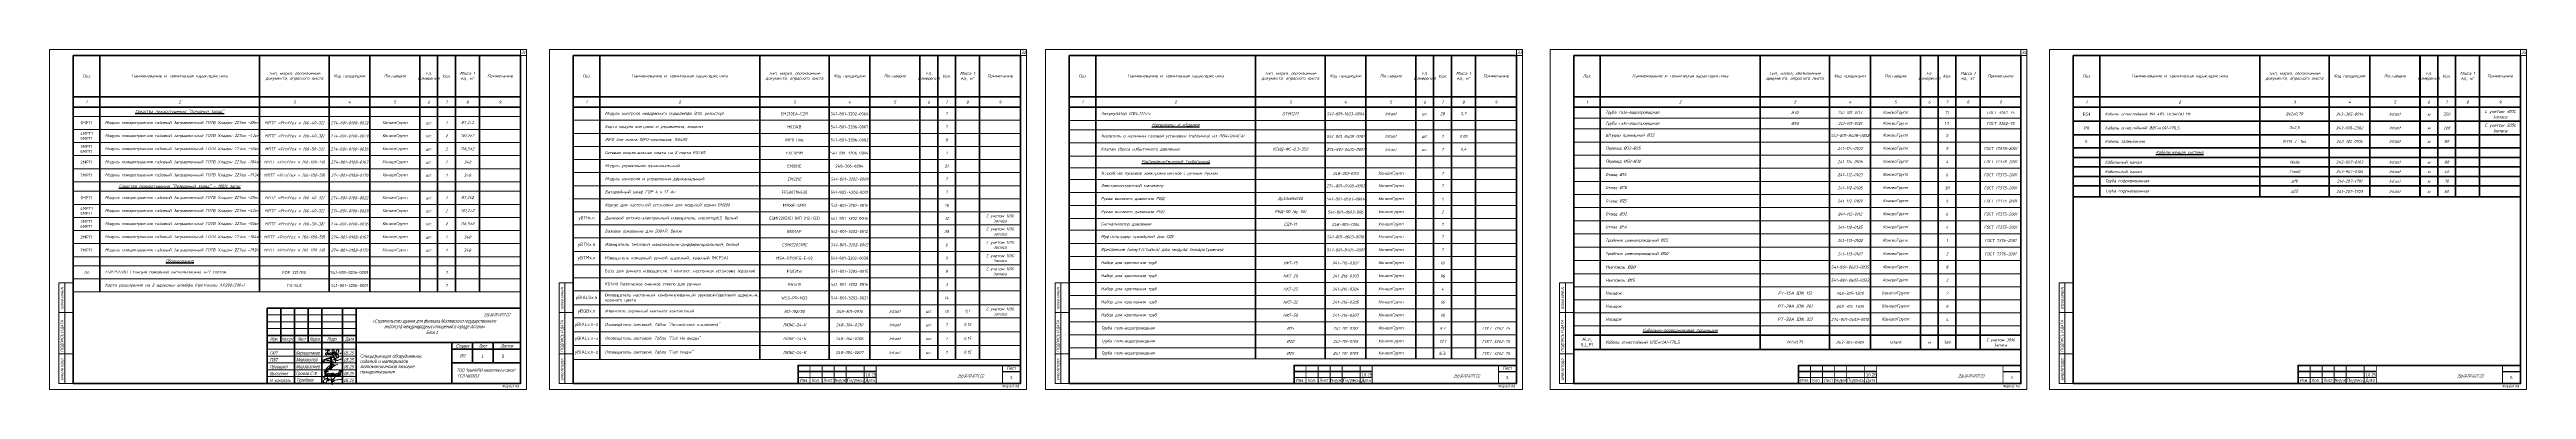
# Model space of a CAD drawing. Header units: millimetres. Extents: x 2020 to 424620, y 1313 to 117846.
# Drawn here: x 2020 to 88809, y 1313 to 13212 of the extents above; entities that cross this region are included whole.
import ezdxf
from ezdxf.enums import TextEntityAlignment as Align

# ---------------------------------------------------------------- set-up
doc = ezdxf.new("R2010")
doc.units = ezdxf.units.MM
doc.linetypes.add('DASHED', pattern=[7, 5, -2, 0])
doc.linetypes.add('штриховая', pattern=[0.75, 0.5, -0.25])
for name, color, linetype, lineweight in [('013', 7, 'Continuous', 18), ('5', 7, 'Continuous', 13), ('Формат', 7, 'Continuous', 20)]:
    doc.layers.add(name, color=color, linetype=linetype, lineweight=lineweight)
for name, color, linetype in [('RC-Таблицы', 7, 'Continuous'), ('АГПТ', 7, 'Continuous'), ('О_Формат', 7, 'Continuous')]:
    doc.layers.add(name, color=color, linetype=linetype)
doc.layers.add('STANDARD', color=18, linetype='Continuous', lineweight=25, true_color=0x000000)
doc.styles.add('ARIAL', font='arial.ttf')
doc.styles.add('GOST-2.304_Type-B', font='GOST_Common.ttf')
doc.styles.add('GOST-2.304_Type-B_italic', font='GOST_Common Italic.ttf')
doc.styles.get("Standard").update_dxf_attribs({"font": 'arial.ttf'})
doc.styles.add('Standard2', font='arial.ttf')
doc.styles.add('style1', font='arial.ttf')
doc.styles.add('Архитектурный', font='isocpeui.ttf')
doc.styles.add('Стиль ВК', font='isocpeui.ttf', dxfattribs={"height": 250})

# ---------------------------------------------------------------- blocks, each defined once
blk = doc.blocks.new('РамкаА3')
at = {"layer": 'Формат', "ltscale": 0.2}
for p, q in [((62649, 205855), (62649, 201605)), ((63249, 205855), (62649, 205855)), ((63249, 205855), (62649, 205855)), ((62899, 205855), (62899, 201605)), ((63249, 204605), (62649, 204605)), ((63249, 202855), (62649, 202855)), ((63249, 201605), (62649, 201605))]:
    blk.add_line(p, q, dxfattribs=at)
blk.add_lwpolyline([(62249, 215702), (62249, 201355), (82396, 201355), (82396, 215702)], close=True, dxfattribs=at)
at = {"layer": 'Формат', "lineweight": 35, "ltscale": 0.2}
blk.add_lwpolyline([(63249, 215452), (63249, 201605), (82146, 201605), (82146, 215452)], close=True, dxfattribs=at)
at = {"layer": 'Формат', "ltscale": 0.2, "oblique": 12, "width": 0.89603}
for s, p in [('ВЗАМ.ИНВ.N', (62838, 204745)), ('ПОДПИСЬ И ДАТА', (62830, 202938))]:
    blk.add_text(s, height=110, rotation=90, dxfattribs=at).set_placement(p)
at = {"layer": 'Формат', "ltscale": 0.2, "oblique": 12}
blk.add_text('ИНВ.NПОДЛ.', height=110, rotation=90, dxfattribs=at).set_placement((62838, 201737))
blk = doc.blocks.new('*T205')
at = {"layer": 'RC-Таблицы', "color": 0, "linetype": 'ByBlock', "lineweight": 50, "transparency": 16777216}
for p, q in [((0, 0), (15672, 0)), ((0, 0), (0, -8280)), ((929, 0), (929, -8280)), ((6533, 0), (6533, -8280)), ((8966, 0), (8966, -8280)), ((10396, 0), (10396, -8280)), ((12149, 0), (12149, -8280)), ((12770, 0), (12770, -8280)), ((13390, 0), (13390, -8280)), ((14237, 0), (14237, -8280)), ((15672, 0), (15672, -8280)), ((17520, 0), (33192, 0)), ((17520, 0), (17520, -10638)), ((18450, 0), (18450, -10638)), ((24053, 0), (24053, -10638)), ((26486, 0), (26486, -10638)), ((27916, 0), (27916, -10638)), ((29669, 0), (29669, -10638)), ((30290, 0), (30290, -10638)), ((30910, 0), (30910, -10638)), ((31757, 0), (31757, -10638)), ((33192, 0), (33192, -10638)), ((34899, 0), (50571, 0)), ((34899, 0), (34899, -10619)), ((35828, 0), (35828, -10619)), ((41432, 0), (41432, -10619)), ((43865, 0), (43865, -10619)), ((45295, 0), (45295, -10619)), ((47048, 0), (47048, -10619)), ((47669, 0), (47669, -10619)), ((48289, 0), (48289, -10619)), ((49136, 0), (49136, -10619)), ((50571, 0), (50571, -10619)), ((52576, 0), (68247, 0)), ((52576, 0), (52576, -10295)), ((53505, 0), (53505, -10295)), ((59109, 0), (59109, -10295)), ((61542, 0), (61542, -10295)), ((62971, 0), (62971, -10295)), ((64725, 0), (64725, -10295)), ((65345, 0), (65345, -10295)), ((65966, 0), (65966, -10295)), ((66813, 0), (66813, -10295)), ((68247, 0), (68247, -10295)), ((70080, 0), (85752, 0)), ((70080, 0), (70080, -4954)), ((71010, 0), (71010, -4954)), ((76614, 0), (76614, -4954)), ((79047, 0), (79047, -4954)), ((80476, 0), (80476, -4954)), ((82229, 0), (82229, -4954)), ((82850, 0), (82850, -4954)), ((83471, 0), (83471, -4954)), ((84318, 0), (84318, -4954)), ((85752, 0), (85752, -4954)), ((0, -1450), (15672, -1450)), ((17520, -1450), (33192, -1450)), ((34899, -1450), (50571, -1450)), ((52576, -1450), (68247, -1450)), ((70080, -1450), (85752, -1450)), ((0, -1812), (15672, -1812)), ((70080, -1812), (85752, -1812)), ((70080, -2295), (85752, -2295)), ((70080, -2779), (85752, -2779)), ((70080, -3236), (85752, -3236)), ((70080, -3568), (85752, -3568)), ((70080, -3901), (85752, -3901)), ((70080, -4233), (85752, -4233)), ((70080, -4565), (85752, -4565)), ((70080, -4954), (85752, -4954)), ((52576, -9789), (68247, -9789)), ((52576, -10295), (68247, -10295))]:
    blk.add_line(p, q, dxfattribs=at)
at = {"layer": 'RC-Таблицы', "color": 0, "linetype": 'ByBlock', "lineweight": 20, "transparency": 16777216}
for p, q in [((0, -2132), (15672, -2132)), ((0, -2589), (15672, -2589)), ((17520, -1812), (33192, -1812)), ((17520, -2270), (33192, -2270)), ((34899, -1812), (50571, -1812)), ((34899, -2271), (50571, -2271)), ((34899, -2603), (50571, -2603)), ((52576, -1812), (68247, -1812)), ((52576, -2192), (68247, -2192)), ((52576, -2572), (68247, -2572)), ((0, -3047), (15672, -3047)), ((17520, -2727), (33192, -2727)), ((17520, -3185), (33192, -3185)), ((34899, -3061), (50571, -3061)), ((52576, -3030), (68247, -3030)), ((0, -3505), (15672, -3505)), ((0, -3964), (15672, -3964)), ((17520, -3643), (33192, -3643)), ((17520, -4100), (33192, -4100)), ((34899, -3519), (50571, -3519)), ((34899, -3928), (50571, -3928)), ((34899, -4338), (50571, -4338)), ((52576, -3489), (68247, -3489)), ((52576, -3948), (68247, -3948)), ((0, -4423), (15672, -4423)), ((0, -4755), (15672, -4755)), ((17520, -4558), (33192, -4558)), ((17520, -5016), (33192, -5016)), ((34899, -4795), (50571, -4795)), ((52576, -4407), (68247, -4407)), ((52576, -4866), (68247, -4866)), ((0, -5212), (15672, -5212)), ((0, -5670), (15672, -5670)), ((17520, -5473), (33192, -5473)), ((17520, -5931), (33192, -5931)), ((34899, -5253), (50571, -5253)), ((34899, -5711), (50571, -5711)), ((52576, -5325), (68247, -5325)), ((52576, -5784), (68247, -5784)), ((0, -6128), (15672, -6128)), ((0, -6587), (15672, -6587)), ((17520, -6389), (33192, -6389)), ((17520, -6868), (33192, -6868)), ((34899, -6120), (50571, -6120)), ((34899, -6578), (50571, -6578)), ((52576, -6243), (68247, -6243)), ((52576, -6712), (68247, -6712)), ((0, -7046), (15672, -7046)), ((0, -7365), (15672, -7365)), ((17520, -7326), (33192, -7326)), ((17520, -7784), (33192, -7784)), ((34899, -7035), (50571, -7035)), ((34899, -7493), (50571, -7493)), ((52576, -7182), (68247, -7182)), ((52576, -7639), (68247, -7639)), ((0, -7823), (15672, -7823)), ((0, -8280), (15672, -8280)), ((17520, -8242), (33192, -8242)), ((34899, -7951), (50571, -7951)), ((34899, -8408), (50571, -8408)), ((52576, -8097), (68247, -8097)), ((52576, -8555), (68247, -8555)), ((17520, -8731), (33192, -8731)), ((17520, -9189), (33192, -9189)), ((34899, -8866), (50571, -8866)), ((34899, -9324), (50571, -9324)), ((52576, -9012), (68247, -9012)), ((52576, -9470), (68247, -9470)), ((17520, -9672), (33192, -9672)), ((17520, -10155), (33192, -10155)), ((34899, -9781), (50571, -9781)), ((34899, -10239), (50571, -10239)), ((17520, -10638), (33192, -10638)), ((34899, -10619), (50571, -10619))]:
    blk.add_line(p, q, dxfattribs=at)
at = {"layer": 'RC-Таблицы', "color": 0, "transparency": 16777216}
for s, insert, char_height, width, attachment_point, style in [('Поз.', (465, -725), 103.7, 566.98, 5, 'Стиль ВК'), ('Наименование и техническая характеристика', (3731, -725), 103.67, 5241.52, 5, 'Стиль ВК'), ('Тип, марка, обозначение документа, опросного листа', (7750, -725), 103.67, 2070.34, 5, 'Стиль ВК'), ('Код продукции', (9681, -725), 103.67, 1067.16, 5, 'Стиль ВК'), ('Поставщик', (11272, -725), 103.7, 1390.8, 5, 'Стиль ВК'), ('Ед. измерения', (12459, -725), 103.67, 258.24, 5, 'Стиль ВК'), ('Кол.', (13080, -725), 103.7, 258.24, 5, 'Стиль ВК'), ('Масса 1 ед., кг', (13814, -725), 103.67, 484.75, 5, 'Стиль ВК'), ('Примечание', (14955, -725), 103.7, 1072, 5, 'Стиль ВК'), ('Поз.', (17985, -725), 103.7, 566.98, 5, 'Стиль ВК'), ('Наименование и техническая характеристика', (21251, -725), 103.67, 5241.52, 5, 'Стиль ВК'), ('Тип, марка, обозначение документа, опросного листа', (25270, -725), 103.67, 2070.34, 5, 'Стиль ВК'), ('Код продукции', (27201, -725), 103.67, 1067.16, 5, 'Стиль ВК'), ('Поставщик', (28792, -725), 103.7, 1390.8, 5, 'Стиль ВК'), ('Ед. измерения', (29979, -725), 103.67, 258.24, 5, 'Стиль ВК'), ('Кол.', (30600, -725), 103.7, 258.24, 5, 'Стиль ВК'), ('Масса 1 ед., кг', (31334, -725), 103.67, 484.75, 5, 'Стиль ВК'), ('Примечание', (32475, -725), 103.7, 1072, 5, 'Стиль ВК'), ('Поз.', (35364, -725), 103.7, 566.98, 5, 'Стиль ВК'), ('Наименование и техническая характеристика', (38630, -725), 103.67, 5241.52, 5, 'Стиль ВК'), ('Тип, марка, обозначение документа, опросного листа', (42649, -725), 103.67, 2070.34, 5, 'Стиль ВК'), ('Код продукции', (44580, -725), 103.67, 1067.16, 5, 'Стиль ВК'), ('Поставщик', (46171, -725), 103.7, 1390.8, 5, 'Стиль ВК'), ('Ед. измерения', (47358, -725), 103.67, 258.24, 5, 'Стиль ВК'), ('Кол.', (47979, -725), 103.7, 258.24, 5, 'Стиль ВК'), ('Масса 1 ед., кг', (48713, -725), 103.67, 484.75, 5, 'Стиль ВК'), ('Примечание', (49854, -725), 103.7, 1072, 5, 'Стиль ВК'), ('Поз.', (53040, -725), 103.7, 566.98, 5, 'Стиль ВК'), ('Наименование и техническая характеристика', (56307, -725), 103.67, 5241.52, 5, 'Стиль ВК'), ('Тип, марка, обозначение документа, опросного листа', (60325, -725), 103.67, 2070.34, 5, 'Стиль ВК'), ('Код продукции', (62257, -725), 103.67, 1067.16, 5, 'Стиль ВК'), ('Поставщик', (63848, -725), 103.7, 1390.8, 5, 'Стиль ВК'), ('Ед. измерения', (65035, -725), 103.67, 258.24, 5, 'Стиль ВК'), ('Кол.', (65656, -725), 103.7, 258.24, 5, 'Стиль ВК'), ('Масса 1 ед., кг', (66389, -725), 103.67, 484.75, 5, 'Стиль ВК'), ('Примечание', (67530, -725), 103.7, 1072, 5, 'Стиль ВК'), ('Поз.', (70545, -725), 103.7, 566.98, 5, 'Стиль ВК'), ('Наименование и техническая характеристика', (73812, -725), 103.67, 5241.52, 5, 'Стиль ВК'), ('Тип, марка, обозначение документа, опросного листа', (77830, -725), 103.67, 2070.34, 5, 'Стиль ВК'), ('Код продукции', (79761, -725), 103.67, 1067.16, 5, 'Стиль ВК'), ('Поставщик', (81353, -725), 103.7, 1390.8, 5, 'Стиль ВК'), ('Ед. измерения', (82540, -725), 103.67, 258.24, 5, 'Стиль ВК'), ('Кол.', (83160, -725), 103.7, 258.24, 5, 'Стиль ВК'), ('Масса 1 ед., кг', (83894, -725), 103.67, 484.75, 5, 'Стиль ВК'), ('Примечание', (85035, -725), 103.7, 1072, 5, 'Стиль ВК'), ('1', (465, -1631), 104, 566.98, 5, 'Стиль ВК'), ('2', (3731, -1631), 104, 5241.52, 5, 'Стиль ВК'), ('3', (7750, -1631), 104, 2070.34, 5, 'Стиль ВК'), ('4', (9681, -1631), 104, 1067.16, 5, 'Стиль ВК'), ('5', (11272, -1631), 104, 1390.8, 5, 'Стиль ВК'), ('6', (12459, -1631), 104, 258.24, 5, 'Стиль ВК'), ('7', (13080, -1631), 104, 258.24, 5, 'Стиль ВК'), ('8', (13814, -1631), 104, 484.75, 5, 'Стиль ВК'), ('9', (14955, -1631), 104, 1072, 5, 'Стиль ВК'), ('1', (17985, -1631), 104, 566.98, 5, 'Стиль ВК'), ('2', (21251, -1631), 104, 5241.52, 5, 'Стиль ВК'), ('3', (25270, -1631), 104, 2070.34, 5, 'Стиль ВК'), ('4', (27201, -1631), 104, 1067.16, 5, 'Стиль ВК'), ('5', (28792, -1631), 104, 1390.8, 5, 'Стиль ВК'), ('6', (29979, -1631), 104, 258.24, 5, 'Стиль ВК'), ('7', (30600, -1631), 104, 258.24, 5, 'Стиль ВК'), ('8', (31334, -1631), 104, 484.75, 5, 'Стиль ВК'), ('9', (32475, -1631), 104, 1072, 5, 'Стиль ВК'), ('1', (35364, -1631), 104, 566.98, 5, 'Стиль ВК'), ('2', (38630, -1631), 104, 5241.52, 5, 'Стиль ВК'), ('3', (42649, -1631), 104, 2070.34, 5, 'Стиль ВК'), ('4', (44580, -1631), 104, 1067.16, 5, 'Стиль ВК'), ('5', (46171, -1631), 104, 1390.8, 5, 'Стиль ВК'), ('6', (47358, -1631), 104, 258.24, 5, 'Стиль ВК'), ('7', (47979, -1631), 104, 258.24, 5, 'Стиль ВК'), ('8', (48713, -1631), 104, 484.75, 5, 'Стиль ВК'), ('9', (49854, -1631), 104, 1072, 5, 'Стиль ВК'), ('1', (53040, -1631), 104, 566.98, 5, 'Стиль ВК'), ('2', (56307, -1631), 104, 5241.52, 5, 'Стиль ВК'), ('3', (60325, -1631), 104, 2070.34, 5, 'Стиль ВК'), ('4', (62257, -1631), 104, 1067.16, 5, 'Стиль ВК'), ('5', (63848, -1631), 104, 1390.8, 5, 'Стиль ВК'), ('6', (65035, -1631), 104, 258.24, 5, 'Стиль ВК'), ('7', (65656, -1631), 104, 258.24, 5, 'Стиль ВК'), ('8', (66389, -1631), 104, 484.75, 5, 'Стиль ВК'), ('9', (67530, -1631), 104, 1072, 5, 'Стиль ВК'), ('1', (70545, -1631), 104, 566.98, 5, 'Стиль ВК'), ('2', (73812, -1631), 104, 5241.52, 5, 'Стиль ВК'), ('3', (77830, -1631), 104, 2070.34, 5, 'Стиль ВК'), ('4', (79761, -1631), 104, 1067.16, 5, 'Стиль ВК'), ('5', (81353, -1631), 104, 1390.8, 5, 'Стиль ВК'), ('6', (82540, -1631), 104, 258.24, 5, 'Стиль ВК'), ('7', (83160, -1631), 104, 258.24, 5, 'Стиль ВК'), ('8', (83894, -1631), 104, 484.75, 5, 'Стиль ВК'), ('9', (85035, -1631), 104, 1072, 5, 'Стиль ВК'), ('{\\fGOST Common|b0|i0|c204|p34;1МРТ1}', (465, -2360), 103.67, 566.98, 5, 'Стиль ВК'), ('{\\C256;Модуль пожаротушения газовый заправленный ГОТВ Хладон 227еа -28кг}', (1111, -2360), 103.67, 5241.52, 4, 'Стиль ВК'), ('{\\LСредства пожаротушения "Основной заряд"}', (3731, -1972), 103.67, 5241.52, 5, 'Стиль ВК'), ('МПТГ «Proffex » (66-40-32)', (7750, -2360), 103.67, 2070.34, 5, 'Стиль ВК'), ('274-801-0108-0022', (9681, -2360), 103.67, 1067.16, 5, 'Стиль ВК'), ('КонселГрупп', (11272, -2360), 103.67, 1390.8, 5, 'Стиль ВК'), ('шт.', (12459, -2360), 103.7, 258.24, 5, 'Стиль ВК'), ('1', (13080, -2360), 104, 258.24, 5, 'Стиль ВК'), ('87,2%%P2', (13814, -2360), 103.7, 484.75, 5, 'Стиль ВК'), ('Модуль контроля неадресного подшлейфа (EOL резистор)', (18631, -2041), 103.67, 5241.52, 4, 'Архитектурный'), ('Карта модуля контроля и управления, модели', (18631, -2499), 103.67, 5241.52, 4, 'Стиль ВК'), ('{\\fGOST Common|b0|i0|c204|p34;EM210EA-CZR}', (25270, -2041), 103.67, 2070.34, 5, 'Стиль ВК'), ('{\\fGOST Common|b0|i0|c204|p34;MCOXB}', (25270, -2499), 103.67, 2070.34, 5, 'Стиль ВК'), ('{\\fGOST Common|b0|i0|c204|p34;541-801-3202-0066}', (27201, -2041), 103.67, 1067.16, 5, 'Стиль ВК'), ('{\\fGOST Common|b0|i0|c204|p34;541-801-3206-0007 }', (27201, -2499), 103.67, 1067.16, 5, 'Стиль ВК'), ('7', (30600, -2041), 104, 258.24, 5, 'Стиль ВК'), ('7', (30600, -2499), 104, 258.24, 5, 'Стиль ВК'), ('Аккумулятор 12В4,17А/ч', (36010, -2042), 103.67, 5241.52, 4, 'Стиль ВК'), ('{\\LМатериалы и изделия}', (38630, -2437), 103.67, 5241.52, 5, 'Стиль ВК'), ('DTM1217', (42649, -2042), 103.7, 2070.34, 5, 'Стиль ВК'), ('541-801-1603-0004 ', (44580, -2042), 103.67, 1067.16, 5, 'Стиль ВК'), ('Intant', (46171, -2042), 103.7, 1390.8, 5, 'Стиль ВК'), ('шт.', (47358, -2042), 103.7, 258.24, 5, 'Стиль ВК'), ('28', (47979, -2042), 103.7, 258.24, 5, 'Стиль ВК'), ('5,7', (48713, -2042), 103.7, 484.75, 5, 'Стиль ВК'), ('Труба газо-водопроводная', (53686, -2002), 103.67, 5241.52, 4, 'Стиль ВК'), ('Труба газо-водопроводная', (53686, -2382), 103.67, 5241.52, 4, 'Стиль ВК'), ('%%C50', (60325, -2382), 103.7, 2070.34, 5, 'Стиль ВК'), ('%%C32', (60325, -2002), 103.7, 2070.34, 5, 'Стиль ВК'), ('241-101-0113', (62257, -2002), 103.67, 1067.16, 5, 'Стиль ВК'), ('241-101-0121', (62257, -2382), 103.67, 1067.16, 5, 'Стиль ВК'), ('КонселГрупп', (63848, -2002), 103.67, 1390.8, 5, 'Стиль ВК'), ('КонселГрупп', (63848, -2382), 103.67, 1390.8, 5, 'Стиль ВК'), ('17', (65656, -2382), 113.3, 258.24, 5, 'GOST-2.304_Type-B'), ('11', (65656, -2002), 113.3, 258.24, 5, 'GOST-2.304_Type-B'), ('ГОСТ 3262-75', (67530, -2002), 103.67, 1072, 5, 'Стиль ВК'), ('ГОСТ 3262-75', (67530, -2382), 103.67, 1072, 5, 'Стиль ВК'), ('RS1', (70545, -2054), 113.3, 566.98, 5, 'GOST-2.304_Type-B'), ('P0', (70545, -2537), 113.3, 566.98, 5, 'GOST-2.304_Type-B'), ('Кабель огнестойкий КИ-485-ПсЭнг(А)-HF ', (71191, -2054), 103.67, 5241.52, 4, 'Стиль ВК'), ('Кабель огнестойкий ВВГнг(А)-FRLS', (71191, -2537), 103.67, 5241.52, 4, 'Стиль ВК'), ('2x2x0,78', (77830, -2054), 103.7, 2070.34, 5, 'Стиль ВК'), ('3x2,5', (77830, -2537), 103.7, 2070.34, 5, 'Стиль ВК'), ('243-305-0914', (79761, -2054), 103.67, 1067.16, 5, 'Стиль ВК'), ('243-108-2302', (79761, -2537), 103.67, 1067.16, 5, 'Стиль ВК'), ('Intant', (81353, -2054), 103.7, 1390.8, 5, 'Стиль ВК'), ('Intant', (81353, -2537), 103.7, 1390.8, 5, 'Стиль ВК'), ('м', (82540, -2054), 104, 258.24, 5, 'Стиль ВК'), ('м', (82540, -2537), 104, 258.24, 5, 'Стиль ВК'), ('350', (83160, -2054), 103.7, 258.24, 5, 'Стиль ВК'), ('220', (83160, -2537), 103.7, 258.24, 5, 'Стиль ВК'), ('{\\fISOCPEUR|b0|i1|c204|p34;С учетом 30% запаса}', (85035, -2054), 113.26, 1072, 5, 'GOST-2.304_Type-B'), ('{\\fISOCPEUR|b0|i1|c204|p34;С учетом 30% запаса}', (85035, -2537), 113.26, 1072, 5, 'GOST-2.304_Type-B'), ('{\\fGOST Common|b0|i0|c204|p34;4МРТ1 5МРТ1}', (465, -2818), 103.67, 566.98, 5, 'Стиль ВК'), ('{\\fGOST Common|b0|i0|c204|p34;3МРТ1 6МРТ1}', (465, -3276), 103.67, 566.98, 5, 'Стиль ВК'), ('{\\C256;Модуль пожаротушения газовый заправленный ГОТВ Хладон 227еа -42кг}', (1111, -2818), 103.67, 5241.52, 4, 'Стиль ВК'), ('{\\C256;Модуль пожаротушения газовый заправленный ГОТВ Хладон 227еа -50кг}', (1111, -3276), 103.67, 5241.52, 4, 'Стиль ВК'), ('МПТГ «Proffex » (66-40-32)', (7750, -2818), 103.67, 2070.34, 5, 'Стиль ВК'), ('МПТГ «Proffex » (66-50-32)', (7750, -3276), 103.67, 2070.34, 5, 'Стиль ВК'), ('274-801-0108-0029', (9681, -2818), 103.67, 1067.16, 5, 'Стиль ВК'), ('274-801-0108-0036', (9681, -3276), 103.67, 1067.16, 5, 'Стиль ВК'), ('КонселГрупп', (11272, -2818), 103.67, 1390.8, 5, 'Стиль ВК'), ('КонселГрупп', (11272, -3276), 103.67, 1390.8, 5, 'Стиль ВК'), ('шт.', (12459, -2818), 103.7, 258.24, 5, 'Стиль ВК'), ('шт.', (12459, -3276), 103.7, 258.24, 5, 'Стиль ВК'), ('2', (13080, -2818), 104, 258.24, 5, 'Стиль ВК'), ('2', (13080, -3276), 104, 258.24, 5, 'Стиль ВК'), ('116,5%%P2', (13814, -3276), 103.7, 484.75, 5, 'Стиль ВК'), ('101,2%%P2', (13814, -2818), 103.7, 484.75, 5, 'Стиль ВК'), ('{\\C256;INFO line плата INFO-протокола, RS485}', (18631, -2956), 103.67, 5241.52, 4, 'Стиль ВК'), ('{\\C256;Сетевая опциональная плата на 2 порта RS485}', (18631, -3414), 103.67, 5241.52, 4, 'Стиль ВК'), ('{\\fGOST Common|b0|i0|c204|p34;\\C256;INFO line\\P}', (25270, -2956), 103.67, 2070.34, 5, 'Стиль ВК'), ('{\\fGOST Common|b0|i0|c204|p34;\\C256;FXCOMM\\P}', (25270, -3414), 103.67, 2070.34, 5, 'Стиль ВК'), ('{\\fGOST Common|b0|i0|c204|p34;541-801-3206-0004 }', (27201, -3414), 103.67, 1067.16, 5, 'Стиль ВК'), ('{\\fGOST Common|b0|i0|c204|p34;541-801-3206-0002 }', (27201, -2956), 103.67, 1067.16, 5, 'Стиль ВК'), ('8', (30600, -2956), 104, 258.24, 5, 'Стиль ВК'), ('7', (30600, -3414), 104, 258.24, 5, 'Стиль ВК'), ('Указатель о наличии газовой установки (табличка) из ПВХ+ORACAL', (36010, -2832), 103.67, 5241.52, 4, 'Стиль ВК'), ('Клапан сброса избыточного давления', (36010, -3290), 103.67, 5241.52, 4, 'Стиль ВК'), ('КСИД-ФС-0,3-350', (42649, -3290), 103.67, 2070.34, 5, 'Стиль ВК'), ('274-801-0405-0001 ', (44580, -3290), 103.67, 1067.16, 5, 'Стиль ВК'), ('541-801-8408-0001', (44580, -2832), 103.67, 1067.16, 5, 'Стиль ВК'), ('Intant', (46171, -2832), 103.7, 1390.8, 5, 'Стиль ВК'), ('Intant', (46171, -3290), 103.7, 1390.8, 5, 'Стиль ВК'), ('шт.', (47358, -2832), 103.7, 258.24, 5, 'Стиль ВК'), ('шт.', (47358, -3290), 103.7, 258.24, 5, 'Стиль ВК'), ('7', (47979, -2832), 104, 258.24, 5, 'Стиль ВК'), ('7', (47979, -3290), 104, 258.24, 5, 'Стиль ВК'), ('0.05', (48713, -2832), 103.7, 484.75, 5, 'Стиль ВК'), ('6,4', (48713, -3290), 103.7, 484.75, 5, 'Стиль ВК'), ('Штуцер приварной %%C32', (53686, -2801), 103.67, 5241.52, 4, 'Стиль ВК'), ('Переход %%C32-%%C25', (53686, -3259), 103.67, 5241.52, 4, 'Стиль ВК'), ('541-801-8408-0002', (62257, -2801), 103.67, 1067.16, 5, 'Стиль ВК'), ('241-114-0102', (62257, -3259), 103.67, 1067.16, 5, 'Стиль ВК'), ('КонселГрупп', (63848, -2801), 103.67, 1390.8, 5, 'Стиль ВК'), ('КонселГрупп', (63848, -3259), 103.67, 1390.8, 5, 'Стиль ВК'), ('5', (65656, -2801), 104, 258.24, 5, 'Стиль ВК'), ('5', (65656, -3259), 104, 258.24, 5, 'Стиль ВК'), ('ГОСТ 17378-2001', (67530, -3259), 103.67, 1072, 5, 'Стиль ВК'), ('{\\fISOCPEUR|b0|i0|c204|p34;E}', (70545, -3007), 103.67, 566.98, 5, 'Стиль ВК'), ('Кабель заземления', (71191, -3007), 103.67, 5241.52, 4, 'Стиль ВК'), ('{\\LКабеленесущая система}', (73812, -3402), 103.67, 5241.52, 5, 'Стиль ВК'), ('NYM-J  1х4', (77830, -3007), 103.7, 2070.34, 5, 'Стиль ВК'), ('243-122-0104', (79761, -3007), 103.67, 1067.16, 5, 'Стиль ВК'), ('Intant', (81353, -3007), 103.7, 1390.8, 5, 'Стиль ВК'), ('м', (82540, -3007), 104, 258.24, 5, 'Стиль ВК'), ('80', (83160, -3007), 103.7, 258.24, 5, 'Стиль ВК'), ('{\\fISOCPEUR|b0|i0|c204|p34;7МРТ1}', (465, -4193), 103.67, 566.98, 5, 'Стиль ВК'), ('{\\fGOST Common|b0|i0|c204|p34;2МРТ1}', (465, -3734), 103.67, 566.98, 5, 'Стиль ВК'), ('{\\C256;Модуль пожаротушения газовый заправленный ГОТВ Хладон 227еа -184кг}', (1111, -3734), 103.67, 5241.52, 4, 'Стиль ВК'), ('{\\C256;Модуль пожаротушения газовый заправленный ГОТВ Хладон 227еа -192кг}', (1111, -4193), 103.67, 5241.52, 4, 'Стиль ВК'), ('МПТГ «Proffex » (66-180-50)', (7750, -3734), 103.67, 2070.34, 5, 'Стиль ВК'), ('МПТГ «Proffex » (66-180-50)', (7750, -4193), 103.67, 2070.34, 5, 'Стиль ВК'), ('274-801-0108-0167', (9681, -3734), 103.67, 1067.16, 5, 'Стиль ВК'), ('274-801-0108-0170', (9681, -4193), 103.67, 1067.16, 5, 'Стиль ВК'), ('КонселГрупп', (11272, -3734), 103.67, 1390.8, 5, 'Стиль ВК'), ('КонселГрупп', (11272, -4193), 103.67, 1390.8, 5, 'Стиль ВК'), ('шт.', (12459, -3734), 103.7, 258.24, 5, 'Стиль ВК'), ('шт.', (12459, -4193), 103.7, 258.24, 5, 'Стиль ВК'), ('1', (13080, -3734), 104, 258.24, 5, 'Стиль ВК'), ('1', (13080, -4193), 104, 258.24, 5, 'Стиль ВК'), ('348', (13814, -4193), 103.7, 484.75, 5, 'Стиль ВК'), ('340', (13814, -3734), 103.7, 484.75, 5, 'Стиль ВК'), ('{\\C256;Модуль управления одноканальный}', (18631, -3872), 103.67, 5241.52, 4, 'Стиль ВК'), ('Модуль контроля и управления двухканальный', (18631, -4329), 103.67, 5241.52, 4, 'Стиль ВК'), ('EM221E', (25270, -4329), 103.7, 2070.34, 5, 'Стиль ВК'), ('{\\fGOST Common|b0|i0|c204|p34;\\C256;EМ201Е}', (25270, -3872), 103.67, 2070.34, 5, 'Стиль ВК'), ('541-801-3202-0009', (27201, -4329), 103.67, 1067.16, 5, 'Стиль ВК'), ('{\\fGOST Common|b0|i0|c204|p34;248-306-0804}', (27201, -3872), 103.67, 1067.16, 5, 'Стиль ВК'), ('21', (30600, -3872), 103.7, 258.24, 5, 'Стиль ВК'), ('7', (30600, -4329), 104, 258.24, 5, 'Стиль ВК'), ('Устройство пусковое электромагнитное с ручным пуском', (36010, -4133), 103.67, 5241.52, 4, 'Стиль ВК'), ('{\\LРаспределительный трубопровод}', (38630, -3723), 103.67, 5241.52, 5, 'Стиль ВК'), ('248-310-0113', (44580, -4133), 103.67, 1067.16, 5, 'Стиль ВК'), ('КонселГрупп', (46171, -4133), 103.67, 1390.8, 5, 'Стиль ВК'), ('7', (47979, -4133), 104, 258.24, 5, 'Стиль ВК'), ('Переход %%C50-%%C32', (53686, -3718), 103.67, 5241.52, 4, 'Стиль ВК'), ('Отвод %%C15', (53686, -4177), 103.67, 5241.52, 4, 'Стиль ВК'), ('241-114-0106', (62257, -3718), 103.67, 1067.16, 5, 'Стиль ВК'), ('241-112-0103', (62257, -4177), 103.67, 1067.16, 5, 'Стиль ВК'), ('КонселГрупп', (63848, -3718), 103.67, 1390.8, 5, 'Стиль ВК'), ('КонселГрупп', (63848, -4177), 103.67, 1390.8, 5, 'Стиль ВК'), ('4', (65656, -3718), 104, 258.24, 5, 'Стиль ВК'), ('6', (65656, -4177), 104, 258.24, 5, 'Стиль ВК'), ('ГОСТ 17378-2001', (67530, -3718), 103.67, 1072, 5, 'Стиль ВК'), ('ГОСТ 17375-2001', (67530, -4177), 103.67, 1072, 5, 'Стиль ВК'), ('Кабельный канал', (71191, -3735), 103.67, 5241.52, 4, 'Стиль ВК'), ('Кабельный канал', (71191, -4067), 103.67, 5241.52, 4, 'Стиль ВК'), ('Труба гофрированная', (71191, -4399), 103.67, 5241.52, 4, 'Стиль ВК'), ('25х40', (77830, -4067), 103.7, 2070.34, 5, 'Стиль ВК'), ('16х16', (77830, -3735), 103.7, 2070.34, 5, 'Стиль ВК'), ('д16', (77830, -4399), 103.7, 2070.34, 5, 'Стиль ВК'), ('243-907-0106', (79761, -4067), 103.67, 1067.16, 5, 'Стиль ВК'), ('243-907-0103', (79761, -3735), 103.67, 1067.16, 5, 'Стиль ВК'), ('Intant', (81353, -3735), 103.7, 1390.8, 5, 'Стиль ВК'), ('Intant', (81353, -4067), 103.7, 1390.8, 5, 'Стиль ВК'), ('м', (82540, -3735), 104, 258.24, 5, 'Стиль ВК'), ('м', (82540, -4067), 104, 258.24, 5, 'Стиль ВК'), ('40', (83160, -4067), 103.7, 258.24, 5, 'Стиль ВК'), ('80', (83160, -3735), 103.7, 258.24, 5, 'Стиль ВК'), ('{\\fGOST Common|b0|i0|c204|p34;1МРТ1}', (465, -4984), 103.67, 566.98, 5, 'Стиль ВК'), ('{\\C256;Модуль пожаротушения газовый заправленный ГОТВ Хладон 227еа -28кг}', (1111, -4984), 103.67, 5241.52, 4, 'Стиль ВК'), ('{\\LСредства пожаротушения "Резервный заряд" - 100% запас}', (3731, -4589), 103.67, 5241.52, 5, 'Стиль ВК'), ('МПТГ «Proffex » (66-40-32)', (7750, -4984), 103.67, 2070.34, 5, 'Стиль ВК'), ('274-801-0108-0022', (9681, -4984), 103.67, 1067.16, 5, 'Стиль ВК'), ('КонселГрупп', (11272, -4984), 103.67, 1390.8, 5, 'Стиль ВК'), ('шт.', (12459, -4984), 103.7, 258.24, 5, 'Стиль ВК'), ('1', (13080, -4984), 104, 258.24, 5, 'Стиль ВК'), ('87,2%%P2', (13814, -4984), 103.7, 484.75, 5, 'Стиль ВК'), ('{\\C256;Батарейный шкаф FDP 4 x 17 Ач}', (18631, -4787), 103.67, 5241.52, 4, 'Стиль ВК'), ('{\\C256;Корпус для настенной установки для модулей серии EM200}', (18631, -5245), 103.67, 5241.52, 4, 'Стиль ВК'), ('{\\fGOST Common|b0|i0|c204|p34;FFS00704630 }', (25270, -4787), 103.67, 2070.34, 5, 'Стиль ВК'), ('{\\fGOST Common|b0|i0|c204|p34;\\C256;M200Е-SMB}', (25270, -5245), 103.67, 2070.34, 5, 'Стиль ВК'), ('{\\fGOST Common|b0|i0|c204|p34;541-802-4202-0001}', (27201, -4787), 103.67, 1067.16, 5, 'Стиль ВК'), ('{\\fGOST Common|b0|i0|c204|p34;541-801-3202-0010}', (27201, -5245), 103.67, 1067.16, 5, 'Стиль ВК'), ('28', (30600, -5245), 103.7, 258.24, 5, 'Стиль ВК'), ('7', (30600, -4787), 104, 258.24, 5, 'Стиль ВК'), ('Электроконтактный манометр', (36010, -4566), 103.67, 5241.52, 4, 'Стиль ВК'), ('Рукав высокого давления РВД', (36010, -5024), 103.67, 5241.52, 4, 'Стиль ВК'), ('Ду33х65х500', (42649, -5024), 103.67, 2070.34, 5, 'Стиль ВК'), ('274-801-0408-0002', (44580, -4566), 103.67, 1067.16, 5, 'Стиль ВК'), ('541-801-0603-0064 ', (44580, -5024), 103.67, 1067.16, 5, 'Стиль ВК'), ('КонселГрупп', (46171, -4566), 103.67, 1390.8, 5, 'Стиль ВК'), ('КонселГрупп', (46171, -5024), 103.67, 1390.8, 5, 'Стиль ВК'), ('5', (47979, -5024), 104, 258.24, 5, 'Стиль ВК'), ('7', (47979, -4566), 104, 258.24, 5, 'Стиль ВК'), ('Отвод %%C20', (53686, -4636), 103.67, 5241.52, 4, 'Стиль ВК'), ('Отвод %%C25', (53686, -5095), 103.67, 5241.52, 4, 'Стиль ВК'), ('241-112-0106', (62257, -4636), 103.67, 1067.16, 5, 'Стиль ВК'), ('241-112-0109', (62257, -5095), 103.67, 1067.16, 5, 'Стиль ВК'), ('КонселГрупп', (63848, -4636), 103.67, 1390.8, 5, 'Стиль ВК'), ('КонселГрупп', (63848, -5095), 103.67, 1390.8, 5, 'Стиль ВК'), ('30', (65656, -4636), 103.7, 258.24, 5, 'Стиль ВК'), ('5', (65656, -5095), 104, 258.24, 5, 'Стиль ВК'), ('ГОСТ 17375-2001', (67530, -4636), 103.67, 1072, 5, 'Стиль ВК'), ('ГОСТ 17375-2001', (67530, -5095), 103.67, 1072, 5, 'Стиль ВК'), ('Труба гофрированная', (71191, -4759), 103.67, 5241.52, 4, 'Стиль ВК'), ('д25', (77830, -4759), 103.7, 2070.34, 5, 'Стиль ВК'), ('241-207-1703', (79761, -4759), 103.67, 1067.16, 5, 'Стиль ВК'), ('241-207-1701', (79761, -4399), 103.67, 1067.16, 5, 'Стиль ВК'), ('Intant', (81353, -4399), 103.7, 1390.8, 5, 'Стиль ВК'), ('Intant', (81353, -4759), 103.7, 1390.8, 5, 'Стиль ВК'), ('м', (82540, -4399), 104, 258.24, 5, 'Стиль ВК'), ('м', (82540, -4759), 104, 258.24, 5, 'Стиль ВК'), ('60', (83160, -4759), 103.7, 258.24, 5, 'Стиль ВК'), ('70', (83160, -4399), 103.7, 258.24, 5, 'Стиль ВК'), ('{\\fGOST Common|b0|i0|c204|p34;4МРТ1 5МРТ1}', (465, -5441), 103.67, 566.98, 5, 'Стиль ВК'), ('{\\fGOST Common|b0|i0|c204|p34;3МРТ1 6МРТ1}', (465, -5899), 103.67, 566.98, 5, 'Стиль ВК'), ('{\\C256;Модуль пожаротушения газовый заправленный ГОТВ Хладон 227еа -42кг}', (1111, -5441), 103.67, 5241.52, 4, 'Стиль ВК'), ('{\\C256;Модуль пожаротушения газовый заправленный ГОТВ Хладон 227еа -50кг}', (1111, -5899), 103.67, 5241.52, 4, 'Стиль ВК'), ('МПТГ «Proffex » (66-40-32)', (7750, -5441), 103.67, 2070.34, 5, 'Стиль ВК'), ('МПТГ «Proffex » (66-50-32)', (7750, -5899), 103.67, 2070.34, 5, 'Стиль ВК'), ('274-801-0108-0029', (9681, -5441), 103.67, 1067.16, 5, 'Стиль ВК'), ('274-801-0108-0036', (9681, -5899), 103.67, 1067.16, 5, 'Стиль ВК'), ('КонселГрупп', (11272, -5441), 103.67, 1390.8, 5, 'Стиль ВК'), ('КонселГрупп', (11272, -5899), 103.67, 1390.8, 5, 'Стиль ВК'), ('шт.', (12459, -5441), 103.7, 258.24, 5, 'Стиль ВК'), ('шт.', (12459, -5899), 103.7, 258.24, 5, 'Стиль ВК'), ('2', (13080, -5441), 104, 258.24, 5, 'Стиль ВК'), ('2', (13080, -5899), 104, 258.24, 5, 'Стиль ВК'), ('116,5%%P2', (13814, -5899), 103.7, 484.75, 5, 'Стиль ВК'), ('101,2%%P2', (13814, -5441), 103.7, 484.75, 5, 'Стиль ВК'), ('{\\fGOST Common|b0|i0|c204|p34;yBTHx.n}', (17985, -5702), 103.67, 566.98, 5, 'Стиль ВК'), ('{\\C256;Дымовой оптико-электронный извещатель, изоляторКЗ, белый}', (18631, -5702), 103.67, 5241.52, 4, 'Стиль ВК'), ('{\\fGOST Common|b0|i0|c204|p34;ESMI22051EI (ИП 212-132)}', (25270, -5702), 103.67, 2070.34, 5, 'Стиль ВК'), ('{\\fGOST Common|b0|i0|c204|p34;541-801-3202-0036 }', (27201, -5702), 103.67, 1067.16, 5, 'Стиль ВК'), ('32', (30600, -5702), 103.7, 258.24, 5, 'Стиль ВК'), ('С учетом 10% запаса', (32475, -5702), 103.67, 1072, 5, 'Стиль ВК'), ('С учетом 10% запаса', (32475, -6160), 103.67, 1072, 5, 'Стиль ВК'), ('Рукав высокого давления РВД', (36010, -5482), 103.67, 5241.52, 4, 'Стиль ВК'), ('Сигнализатор давления', (36010, -5915), 103.67, 5241.52, 4, 'Стиль ВК'), ('РВД-50 (dy 50)', (42649, -5482), 103.67, 2070.34, 5, 'Стиль ВК'), ('СДУ-М', (42649, -5915), 103.7, 2070.34, 5, 'Стиль ВК'), ('541-801-0603-006', (44580, -5482), 103.67, 1067.16, 5, 'Стиль ВК'), ('248-305-1304', (44580, -5915), 103.67, 1067.16, 5, 'Стиль ВК'), ('КонселГрупп', (46171, -5482), 103.67, 1390.8, 5, 'Стиль ВК'), ('КонселГрупп', (46171, -5915), 103.67, 1390.8, 5, 'Стиль ВК'), ('2', (47979, -5482), 104, 258.24, 5, 'Стиль ВК'), ('7', (47979, -5915), 104, 258.24, 5, 'Стиль ВК'), ('Отвод %%C32', (53686, -5554), 103.67, 5241.52, 4, 'Стиль ВК'), ('Отвод %%C50', (53686, -6013), 103.67, 5241.52, 4, 'Стиль ВК'), ('241-112-0125', (62257, -6013), 103.67, 1067.16, 5, 'Стиль ВК'), ('241-112-0112', (62257, -5554), 103.67, 1067.16, 5, 'Стиль ВК'), ('КонселГрупп', (63848, -5554), 103.67, 1390.8, 5, 'Стиль ВК'), ('КонселГрупп', (63848, -6013), 103.67, 1390.8, 5, 'Стиль ВК'), ('4', (65656, -6013), 104, 258.24, 5, 'Стиль ВК'), ('6', (65656, -5554), 104, 258.24, 5, 'Стиль ВК'), ('ГОСТ 17375-2001', (67530, -5554), 103.67, 1072, 5, 'Стиль ВК'), ('ГОСТ 17375-2001', (67530, -6013), 103.67, 1072, 5, 'Стиль ВК'), ('{\\fISOCPEUR|b0|i0|c204|p34;7МРТ1}', (465, -6816), 103.67, 566.98, 5, 'Стиль ВК'), ('{\\fGOST Common|b0|i0|c204|p34;2МРТ1}', (465, -6357), 103.67, 566.98, 5, 'Стиль ВК'), ('{\\C256;Модуль пожаротушения газовый заправленный ГОТВ Хладон 227еа -184кг}', (1111, -6357), 103.67, 5241.52, 4, 'Стиль ВК'), ('{\\C256;Модуль пожаротушения газовый заправленный ГОТВ Хладон 227еа -192кг}', (1111, -6816), 103.67, 5241.52, 4, 'Стиль ВК'), ('МПТГ «Proffex » (66-180-50)', (7750, -6357), 103.67, 2070.34, 5, 'Стиль ВК'), ('МПТГ «Proffex » (66-180-50)', (7750, -6816), 103.67, 2070.34, 5, 'Стиль ВК'), ('274-801-0108-0167', (9681, -6357), 103.67, 1067.16, 5, 'Стиль ВК'), ('274-801-0108-0170', (9681, -6816), 103.67, 1067.16, 5, 'Стиль ВК'), ('КонселГрупп', (11272, -6357), 103.67, 1390.8, 5, 'Стиль ВК'), ('КонселГрупп', (11272, -6816), 103.67, 1390.8, 5, 'Стиль ВК'), ('шт.', (12459, -6357), 103.7, 258.24, 5, 'Стиль ВК'), ('шт.', (12459, -6816), 103.7, 258.24, 5, 'Стиль ВК'), ('1', (13080, -6357), 104, 258.24, 5, 'Стиль ВК'), ('1', (13080, -6816), 104, 258.24, 5, 'Стиль ВК'), ('348', (13814, -6816), 103.7, 484.75, 5, 'Стиль ВК'), ('340', (13814, -6357), 103.7, 484.75, 5, 'Стиль ВК'), ('yBTKx.n', (17985, -6628), 113.3, 566.98, 5, 'GOST-2.304_Type-B'), ('{\\C256;Базовое основание для 200АР, белое}', (18631, -6160), 103.67, 5241.52, 4, 'Стиль ВК'), ('Извещатель тепловой максимально-дифференциальный, белый', (18631, -6628), 103.67, 5241.52, 4, 'Стиль ВК'), ('ESMI52051RE', (25270, -6628), 103.67, 2070.34, 5, 'Стиль ВК'), ('{\\fGOST Common|b0|i0|c204|p34;\\C256;В501АР\\P}', (25270, -6160), 103.67, 2070.34, 5, 'Стиль ВК'), ('541-801-3202-0002', (27201, -6628), 103.67, 1067.16, 5, 'Стиль ВК'), ('{\\fGOST Common|b0|i0|c204|p34;541-801-3202-0012 }', (27201, -6160), 103.67, 1067.16, 5, 'Стиль ВК'), ('38', (30600, -6160), 103.7, 258.24, 5, 'Стиль ВК'), ('6', (30600, -6628), 104, 258.24, 5, 'Стиль ВК'), ('С учетом 10% запаса', (32475, -6628), 103.67, 1072, 5, 'Стиль ВК'), ('Муфта/штущер приварной для СДУ', (36010, -6349), 103.67, 5241.52, 4, 'Стиль ВК'), ('{\\fGOST Common|b0|i1|c204|p34;Крепление (хомут/стойка) для модуля пожаротушения}', (36010, -6807), 113.26, 5241.52, 4, 'GOST-2.304_Type-B'), ('541-801-8404-0001 ', (44580, -6807), 103.67, 1067.16, 5, 'Стиль ВК'), ('541-801-0603-0016', (44580, -6349), 103.67, 1067.16, 5, 'Стиль ВК'), ('КонселГрупп', (46171, -6349), 103.67, 1390.8, 5, 'Стиль ВК'), ('КонселГрупп', (46171, -6807), 103.67, 1390.8, 5, 'Стиль ВК'), ('7', (47979, -6349), 104, 258.24, 5, 'Стиль ВК'), ('7', (47979, -6807), 104, 258.24, 5, 'Стиль ВК'), ('Тройник равнопроходный %%C25', (53686, -6478), 103.67, 5241.52, 4, 'Стиль ВК'), ('Тройник равнопроходный %%C50', (53686, -6947), 103.67, 5241.52, 4, 'Стиль ВК'), ('241-113-0107', (62257, -6947), 103.67, 1067.16, 5, 'Стиль ВК'), ('241-113-0102', (62257, -6478), 103.67, 1067.16, 5, 'Стиль ВК'), ('КонселГрупп', (63848, -6478), 103.67, 1390.8, 5, 'Стиль ВК'), ('КонселГрупп', (63848, -6947), 103.67, 1390.8, 5, 'Стиль ВК'), ('2', (65656, -6947), 104, 258.24, 5, 'Стиль ВК'), ('1', (65656, -6478), 104, 258.24, 5, 'Стиль ВК'), ('ГОСТ 7376-2001', (67530, -6478), 103.67, 1072, 5, 'Стиль ВК'), ('ГОСТ 7376-2001', (67530, -6947), 103.67, 1072, 5, 'Стиль ВК'), ('An', (465, -7594), 103.7, 566.98, 5, 'Стиль ВК'), ('\\A1;{\\C256;FDP252/RU Станция пожарной сигнализации, 4/2 слотов}', (1111, -7594), 103.67, 5241.52, 4, 'Стиль ВК'), ('{\\LОборудование}', (3731, -7205), 103.67, 5241.52, 5, 'Стиль ВК'), ('{\\fGOST Common|b0|i0|c204|p34;\\C256;FDP 221/RU}', (7750, -7594), 103.67, 2070.34, 5, 'Стиль ВК'), ('{\\fGOST Common|b0|i0|c204|p34;541-801-3206-0009 }', (9681, -7594), 103.67, 1067.16, 5, 'Стиль ВК'), ('7', (13080, -7594), 104, 258.24, 5, 'Стиль ВК'), ('yBTMx.n', (17985, -7097), 113.3, 566.98, 5, 'GOST-2.304_Type-B'), ('{\\fGOST Common|b0|i0|c204|p34;\\C256;Извещатель пожарный ручной адресный, красный (MCP5A)}', (18631, -7097), 103.67, 5241.52, 4, 'Стиль ВК'), ('{\\fGOST Common|b0|i0|c204|p34;\\C256;База для ручного извещателя, 1 контакт, настенная установка (красная)}', (18631, -7555), 103.669, 5241.52, 4, 'Стиль ВК'), ('{\\fGOST Common|b0|i0|c204|p34;\\C256;M5A-RP01FG-E-02}', (25270, -7097), 103.67, 2070.34, 5, 'Стиль ВК'), ('{\\fGOST Common|b0|i0|c204|p34;\\C256;PS031W\\P}', (25270, -7555), 103.67, 2070.34, 5, 'Стиль ВК'), ('{\\fGOST Common|b0|i0|c204|p34;541-801-3202-0038 }', (27201, -7097), 103.67, 1067.16, 5, 'Стиль ВК'), ('{\\fGOST Common|b0|i0|c204|p34;541-801-3202-0015 }', (27201, -7555), 103.67, 1067.16, 5, 'Стиль ВК'), ('9', (30600, -7097), 104, 258.24, 5, 'Стиль ВК'), ('9', (30600, -7555), 104, 258.24, 5, 'Стиль ВК'), ('С учетом 10% запаса', (32475, -7097), 103.67, 1072, 5, 'Стиль ВК'), ('С учетом 10% запаса', (32475, -7555), 103.67, 1072, 5, 'Стиль ВК'), ('Набор для крепления труб', (36010, -7264), 103.67, 5241.52, 4, 'Стиль ВК'), ('Набор для крепления труб', (36010, -7722), 103.67, 5241.52, 4, 'Стиль ВК'), ('НКТ-20', (42649, -7722), 103.7, 2070.34, 5, 'Стиль ВК'), ('НКТ-15', (42649, -7264), 103.7, 2070.34, 5, 'Стиль ВК'), ('241-216-0303', (44580, -7722), 103.67, 1067.16, 5, 'Стиль ВК'), ('241-216-0302', (44580, -7264), 103.67, 1067.16, 5, 'Стиль ВК'), ('КонселГрупп', (46171, -7264), 103.67, 1390.8, 5, 'Стиль ВК'), ('КонселГрупп', (46171, -7722), 103.67, 1390.8, 5, 'Стиль ВК'), ('96', (47979, -7722), 103.7, 258.24, 5, 'Стиль ВК'), ('16', (47979, -7264), 103.7, 258.24, 5, 'Стиль ВК'), ('{\\fGOST Common|b0|i1|c204|p34;Ниппель %%C20}', (53686, -7410), 113.26, 5241.52, 4, 'GOST-2.304_Type-B'), ('541-801-0603-0035 ', (62257, -7410), 103.67, 1067.16, 5, 'Стиль ВК'), ('КонселГрупп', (63848, -7410), 103.67, 1390.8, 5, 'Стиль ВК'), ('КонселГрупп', (63848, -7868), 103.67, 1390.8, 5, 'Стиль ВК'), ('8', (65656, -7410), 104, 258.24, 5, 'Стиль ВК'), ('Карта расширения на 2 адресных шлейфа (протоколы AP200/200+) ', (1111, -8052), 103.67, 5241.52, 4, 'Стиль ВК'), ('{\\fGOST Common|b0|i0|c204|p34;FX-SLC }', (7750, -8052), 103.67, 2070.34, 5, 'Стиль ВК'), ('{\\fGOST Common|b0|i0|c204|p34;541-801-3206-0001 }', (9681, -8052), 103.67, 1067.16, 5, 'Стиль ВК'), ('7', (13080, -8052), 104, 258.24, 5, 'Стиль ВК'), ('yBIALSx.n', (17985, -8487), 113.3, 566.98, 5, 'GOST-2.304_Type-B'), ('{\\fGOST Common|b0|i0|c204|p34;Оповещатель настенный комбинированный звуковой/световой адресный,^Jкрасного цвета^J}', (18631, -8487), 103.669, 5241.52, 4, 'Стиль ВК'), ('{\\fGOST Common|b0|i0|c204|p34;\\C256;KG1x10 Безопасное сменное стекло для ручных}', (18631, -8013), 103.67, 5241.52, 4, 'Стиль ВК'), ('{\\fGOST Common|b0|i0|c204|p34;WSS-PR-N33 }', (25270, -8487), 103.67, 2070.34, 5, 'Стиль ВК'), ('{\\fGOST Common|b0|i0|c204|p34;\\C256;KG1x10\\P}', (25270, -8013), 103.67, 2070.34, 5, 'Стиль ВК'), ('{\\fGOST Common|b0|i0|c204|p34;541-801-3202-0016 }', (27201, -8013), 103.67, 1067.16, 5, 'Стиль ВК'), ('{\\fGOST Common|b0|i0|c204|p34;541-801-3202-0021 }', (27201, -8487), 103.67, 1067.16, 5, 'Стиль ВК'), ('14', (30600, -8487), 103.7, 258.24, 5, 'Стиль ВК'), ('3', (30600, -8013), 104, 258.24, 5, 'Стиль ВК'), ('Набор для крепления труб', (36010, -8180), 103.67, 5241.52, 4, 'Стиль ВК'), ('Набор для крепления труб', (36010, -8637), 103.67, 5241.52, 4, 'Стиль ВК'), ('НКТ-25', (42649, -8180), 103.7, 2070.34, 5, 'Стиль ВК'), ('НКТ-32', (42649, -8637), 103.7, 2070.34, 5, 'Стиль ВК'), ('241-216-0304', (44580, -8180), 103.67, 1067.16, 5, 'Стиль ВК'), ('241-216-0305', (44580, -8637), 103.67, 1067.16, 5, 'Стиль ВК'), ('КонселГрупп', (46171, -8180), 103.67, 1390.8, 5, 'Стиль ВК'), ('КонселГрупп', (46171, -8637), 103.67, 1390.8, 5, 'Стиль ВК'), ('16', (47979, -8637), 103.7, 258.24, 5, 'Стиль ВК'), ('4', (47979, -8180), 104, 258.24, 5, 'Стиль ВК'), ('Насадок', (53686, -8326), 103.7, 5241.52, 4, 'Стиль ВК'), ('{\\fGOST Common|b0|i1|c204|p34;Ниппель %%C15}', (53686, -7868), 113.26, 5241.52, 4, 'GOST-2.304_Type-B'), ('{\\fGOST Common|b0|i1|c204|p34;PT-15A (DN 15)}', (60325, -8326), 113.26, 2070.34, 5, 'GOST-2.304_Type-B'), ('541-801-0603-0033 ', (62257, -7868), 103.67, 1067.16, 5, 'Стиль ВК'), ('248-305-1309', (62257, -8326), 103.67, 1067.16, 5, 'Стиль ВК'), ('{\\fISOCPEUR|b0|i1|c204|p34;КонселГрупп}', (63848, -8326), 113.26, 1390.8, 5, 'GOST-2.304_Type-B'), ('2', (65656, -7868), 104, 258.24, 5, 'Стиль ВК'), ('2', (65656, -8326), 104, 258.24, 5, 'Стиль ВК'), ('yBIALx.n-z', (17985, -9430), 113.3, 566.98, 5, 'GOST-2.304_Type-B'), ('yBGBx.n', (17985, -8960), 113.3, 566.98, 5, 'GOST-2.304_Type-B'), ('Извеатель охранный магнито-контактный', (18631, -8960), 103.67, 5241.52, 4, 'Стиль ВК'), ('Оповещатель световой, Табло "Автоматика отключена"', (18631, -9430), 103.67, 5241.52, 4, 'Стиль ВК'), ('ЛЮКС-24-К', (25270, -9430), 103.7, 2070.34, 5, 'Стиль ВК'), ('ИО-102/20', (25270, -8960), 103.7, 2070.34, 5, 'Стиль ВК'), ('248-304-0210', (27201, -9430), 103.67, 1067.16, 5, 'Стиль ВК'), ('248-301-0916', (27201, -8960), 103.67, 1067.16, 5, 'Стиль ВК'), ('Intant', (28792, -8960), 103.7, 1390.8, 5, 'Стиль ВК'), ('Intant', (28792, -9430), 103.7, 1390.8, 5, 'Стиль ВК'), ('шт.', (29979, -8960), 103.7, 258.24, 5, 'Стиль ВК'), ('шт.', (29979, -9430), 103.7, 258.24, 5, 'Стиль ВК'), ('15', (30600, -8960), 103.7, 258.24, 5, 'Стиль ВК'), ('7', (30600, -9430), 104, 258.24, 5, 'Стиль ВК'), ('0,15', (31334, -9430), 103.7, 484.75, 5, 'Стиль ВК'), ('0,1', (31334, -8960), 103.7, 484.75, 5, 'Стиль ВК'), ('С учетом 10% запаса', (32475, -8960), 103.67, 1072, 5, 'Стиль ВК'), ('Набор для крепления труб', (36010, -9095), 103.67, 5241.52, 4, 'Стиль ВК'), ('Труба газо-водопроводная', (36010, -9553), 103.67, 5241.52, 4, 'Стиль ВК'), ('НКТ-50', (42649, -9095), 103.7, 2070.34, 5, 'Стиль ВК'), ('%%C15', (42649, -9553), 103.7, 2070.34, 5, 'Стиль ВК'), ('241-216-0307', (44580, -9095), 103.67, 1067.16, 5, 'Стиль ВК'), ('241-101-0102', (44580, -9553), 103.67, 1067.16, 5, 'Стиль ВК'), ('КонселГрупп', (46171, -9095), 103.67, 1390.8, 5, 'Стиль ВК'), ('КонселГрупп', (46171, -9553), 103.67, 1390.8, 5, 'Стиль ВК'), ('9.7', (47979, -9553), 103.7, 258.24, 5, 'Стиль ВК'), ('18', (47979, -9095), 103.7, 258.24, 5, 'Стиль ВК'), ('ГОСТ 3262-75', (49854, -9553), 103.67, 1072, 5, 'Стиль ВК'), ('Насадок', (53686, -8783), 103.7, 5241.52, 4, 'Стиль ВК'), ('Насадок', (53686, -9241), 103.7, 5241.52, 4, 'Стиль ВК'), ('{\\fGOST Common|b0|i1|c204|p34;PT-32A (DN 32)}', (60325, -9241), 113.26, 2070.34, 5, 'GOST-2.304_Type-B'), ('{\\fGOST Common|b0|i1|c204|p34;PT-20A (DN 20)}', (60325, -8783), 113.26, 2070.34, 5, 'GOST-2.304_Type-B'), ('274-801-0403-0010', (62257, -9241), 103.67, 1067.16, 5, 'Стиль ВК'), ('248-305-1308', (62257, -8783), 103.67, 1067.16, 5, 'Стиль ВК'), ('{\\fISOCPEUR|b0|i1|c204|p34;КонселГрупп}', (63848, -8783), 113.26, 1390.8, 5, 'GOST-2.304_Type-B'), ('{\\fISOCPEUR|b0|i1|c204|p34;КонселГрупп}', (63848, -9241), 113.26, 1390.8, 5, 'GOST-2.304_Type-B'), ('4', (65656, -9241), 104, 258.24, 5, 'Стиль ВК'), ('8', (65656, -8783), 104, 258.24, 5, 'Стиль ВК'), ('{\\fGOST Common|b0|i0|c204|p34;yBIALx.n-z}', (17985, -9914), 113.26, 566.98, 5, 'GOST-2.304_Type-B'), ('{\\fGOST Common|b0|i0|c204|p34;yBIALx.n-z}', (17985, -10397), 113.26, 566.98, 5, 'GOST-2.304_Type-B'), ('Оповещатель световой, Табло "Газ! Не входи"', (18631, -9914), 103.67, 5241.52, 4, 'Стиль ВК'), ('Оповещатель световой, Табло "Газ! Уходи"', (18631, -10397), 103.67, 5241.52, 4, 'Стиль ВК'), ('ЛЮКС-24-К', (25270, -9914), 103.7, 2070.34, 5, 'Стиль ВК'), ('ЛЮКС-24-К', (25270, -10397), 103.7, 2070.34, 5, 'Стиль ВК'), ('248-304-0206', (27201, -9914), 103.67, 1067.16, 5, 'Стиль ВК'), ('248-304-0207', (27201, -10397), 103.67, 1067.16, 5, 'Стиль ВК'), ('Intant', (28792, -9914), 103.7, 1390.8, 5, 'Стиль ВК'), ('Intant', (28792, -10397), 103.7, 1390.8, 5, 'Стиль ВК'), ('шт.', (29979, -9914), 103.7, 258.24, 5, 'Стиль ВК'), ('шт.', (29979, -10397), 103.7, 258.24, 5, 'Стиль ВК'), ('7', (30600, -9914), 104, 258.24, 5, 'Стиль ВК'), ('7', (30600, -10397), 104, 258.24, 5, 'Стиль ВК'), ('0,15', (31334, -9914), 103.7, 484.75, 5, 'Стиль ВК'), ('0,15', (31334, -10397), 103.7, 484.75, 5, 'Стиль ВК'), ('Труба газо-водопроводная', (36010, -10010), 103.67, 5241.52, 4, 'Стиль ВК'), ('Труба газо-водопроводная', (36010, -10429), 103.67, 5241.52, 4, 'Стиль ВК'), ('%%C25', (42649, -10429), 103.7, 2070.34, 5, 'Стиль ВК'), ('%%C20', (42649, -10010), 103.7, 2070.34, 5, 'Стиль ВК'), ('241-101-0105', (44580, -10010), 103.67, 1067.16, 5, 'Стиль ВК'), ('241-101-0109', (44580, -10429), 103.67, 1067.16, 5, 'Стиль ВК'), ('КонселГрупп', (46171, -10010), 103.67, 1390.8, 5, 'Стиль ВК'), ('КонселГрупп', (46171, -10429), 103.67, 1390.8, 5, 'Стиль ВК'), ('72.1', (47979, -10010), 103.7, 258.24, 5, 'Стиль ВК'), ('6.3', (47979, -10429), 113.3, 258.24, 5, 'GOST-2.304_Type-B'), ('ГОСТ 3262-75', (49854, -10010), 103.67, 1072, 5, 'Стиль ВК'), ('ГОСТ 3262-75', (49854, -10429), 103.67, 1072, 5, 'Стиль ВК'), ('ALn, S,L,P1', (53040, -10042), 113.26, 566.98, 5, 'GOST-2.304_Type-B'), ('Кабель огнестойкий КПСнг(А)-FRLS', (53686, -10042), 103.67, 5241.52, 4, 'Стиль ВК'), ('{\\LКабельно-проводниковая продукция}', (56307, -9630), 103.67, 5241.52, 5, 'Стиль ВК'), ('1x2x0,75', (60325, -10042), 103.7, 2070.34, 5, 'Стиль ВК'), ('243-305-0909', (62257, -10042), 103.67, 1067.16, 5, 'Стиль ВК'), ('Intant', (63848, -10042), 103.7, 1390.8, 5, 'Стиль ВК'), ('м', (65035, -10042), 104, 258.24, 5, 'Стиль ВК'), ('380', (65656, -10042), 103.7, 258.24, 5, 'Стиль ВК'), ('С учетом 30% запаса', (67530, -10042), 103.67, 1072, 5, 'Стиль ВК')]:
    blk.add_mtext(s, dxfattribs=dict(at, insert=insert, char_height=char_height, width=width, attachment_point=attachment_point, style=style))
blk = doc.blocks.new('подпись Громов')
at = {"color": 0, "lineweight": 30, "ltscale": 1000}
for p, q in [((1.9, 3.8), (1.8, 3.6)), ((1.8, 3.6), (1.8, 3.5)), ((1.8, 3.5), (1.8, 3.3)), ((1.8, 3.3), (1.9, 3.2)), ((2.1, 1), (1.8, 0.7)), ((2, 4), (1.9, 3.8)), ((1.9, 3.2), (1.9, 3.2)), ((1.9, 3.2), (2, 3.2)), ((2.5, 4.1), (2, 4)), ((2.2, 2.5), (2.1, 2.2)), ((2.1, 2.2), (2.1, 1.8)), ((2.1, 1.8), (2.2, 1.7)), ((2.3, 1.4), (2.1, 1)), ((2.6, 2.9), (2.2, 2.5)), ((2.2, 1.7), (2.2, 1.5)), ((2.2, 1.5), (2.5, 1.2)), ((2.4, 1.7), (2.3, 1.4)), ((2.6, 2.2), (2.4, 1.7)), ((2.8, 4.3), (2.5, 4.1)), ((2.5, 1.2), (2.7, 1.1)), ((2.5, -0.1), (2.7, 0.3)), ((2.9, 3.2), (2.6, 2.9)), ((2.7, 2.6), (2.6, 2.2)), ((2.8, 2.9), (2.7, 2.6)), ((2.7, 1.1), (2.9, 1)), ((2.7, 0.3), (3, 0.8)), ((3.3, 4.5), (2.8, 4.3)), ((2.9, 3.5), (2.8, 3.2)), ((2.8, 3.2), (2.8, 2.9)), ((3, 3.9), (2.9, 3.7)), ((2.9, 3.7), (2.9, 3.5)), ((3.2, 3.4), (2.9, 3.2)), ((2.9, 1), (3.2, 1)), ((3.1, 4.2), (3, 4)), ((3, 4), (3, 3.9)), ((3, 0.8), (3.3, 1.2)), ((3.2, 4.3), (3.1, 4.2)), ((3.3, 4.5), (3.2, 4.3)), ((3.7, 3.5), (3.2, 3.4)), ((3.2, 1), (3.4, 1)), ((3.6, 4.6), (3.3, 4.5)), ((3.3, 1.2), (3.5, 1.7)), ((3.4, 1), (3.6, 1.1)), ((3.5, 1.7), (3.6, 1.9)), ((3.9, 4.7), (3.6, 4.6)), ((3.6, 1.9), (3.9, 2.1)), ((3.6, 1.1), (3.9, 1.3)), ((4, 3.6), (3.7, 3.5)), ((3.8, 0.8), (3.7, 0.9)), ((4, 0.8), (3.8, 0.8)), ((4.3, 4.7), (3.9, 4.7)), ((3.9, 2.1), (4.2, 2.2)), ((3.9, 1.3), (4.1, 1.4)), ((4.3, 3.6), (4, 3.6)), ((4.2, 0.7), (4, 0.8)), ((4.1, 1.4), (4.3, 1.5)), ((4.2, 2.2), (4.4, 2.3)), ((4.3, 0.7), (4.2, 0.7)), ((4.5, 4.7), (4.3, 4.7)), ((4.6, 3.4), (4.3, 3.6)), ((4.6, 0.7), (4.3, 0.7)), ((4.4, 2.3), (4.7, 2.3)), ((4.9, 4.8), (4.5, 4.7)), ((4.8, 0.7), (4.6, 0.7)), ((4.7, 2.3), (4.9, 2.3)), ((5, 0.9), (4.8, 0.7)), ((4.9, 2.3), (5, 2.2)), ((5, 2.2), (5.1, 2.1)), ((5.1, 1.1), (5, 0.9)), ((5.1, 2.1), (5.2, 1.9)), ((5.2, 1.3), (5.1, 1.1)), ((5.2, 1.9), (5.2, 1.8)), ((5.2, 1.8), (5.3, 1.7)), ((5.3, 1.5), (5.2, 1.3)), ((5.3, 1.7), (5.3, 1.5)), ((5.5, 1.2), (5.6, 1.5)), ((5.6, 0.9), (5.5, 1.2)), ((5.6, 1.5), (5.8, 1.8)), ((5.8, 0.7), (5.6, 0.9)), ((5.8, 1.8), (5.9, 2)), ((6, 0.7), (5.8, 0.7)), ((6, 2), (6.3, 2.3)), ((6.4, 0.8), (6, 0.7)), ((6.3, 2.3), (6.6, 2.3)), ((6.7, 0.9), (6.4, 0.8)), ((6.6, 2.3), (6.9, 2.3)), ((6.9, 1), (6.7, 0.9)), ((6.9, 2.3), (7.1, 2.1)), ((7.1, 1.3), (6.9, 1)), ((7.1, 2.1), (7.2, 1.9)), ((7.2, 1.6), (7.1, 1.3)), ((7.1, 0.9), (7.4, 1.2)), ((7.2, 1.9), (7.2, 1.6)), ((7.4, 1.2), (7.5, 1.5)), ((7.5, 1.5), (7.6, 1.8)), ((7.6, 1.8), (7.8, 2)), ((7.8, 2), (8, 2.2)), ((8, 2.2), (8.1, 0.7)), ((8.1, 0.7), (8.4, 1.2)), ((8.4, 1.2), (8.6, 1.5)), ((8.6, 1.5), (8.7, 1.9)), ((8.7, 1.9), (8.9, 2.1)), ((8.9, 2.1), (9, 0.3)), ((9.7, 1.3), (9.8, 1.5)), ((9.7, 1), (9.7, 1.3)), ((9.9, 0.8), (9.7, 1)), ((9.8, 1.5), (9.9, 1.9)), ((9.9, 1.9), (10.1, 2.1)), ((9.9, 0.6), (9.9, 0.8)), ((10, 0.6), (9.9, 0.6)), ((10.1, 0.6), (10, 0.6)), ((10.1, 2.1), (10.3, 2.3)), ((10.3, 0.6), (10.1, 0.6)), ((10.3, 2.3), (10.5, 2.3)), ((10.4, 0.6), (10.3, 0.6)), ((10.6, 0.7), (10.4, 0.6)), ((10.5, 2.3), (10.9, 2.2)), ((10.8, 0.8), (10.6, 0.7)), ((10.9, 1), (10.8, 0.8)), ((10.9, 2.2), (11, 2)), ((11, 1.2), (10.9, 1)), ((11, 2), (11, 1.7)), ((11, 1.7), (11, 1.4)), ((11, 1.4), (11, 1.2)), ((11.8, 1.1), (11.7, 1)), ((11.7, 1), (11.7, 0.9)), ((11.7, 0.9), (11.8, 0.7)), ((11.9, 1.3), (11.8, 1.1)), ((11.8, 0.7), (11.9, 0.7)), ((11.9, 1.9), (12, 2.1)), ((11.9, 1.6), (11.9, 1.9)), ((12, 1.4), (11.9, 1.3)), ((11.9, 0.7), (12.1, 0.6)), ((12, 2.5), (12.1, 2.7)), ((12, 2.1), (12, 2.5)), ((12.3, 1.7), (12, 1.4)), ((12.1, 2.7), (12.2, 3)), ((12.1, 0.6), (12.2, 0.6)), ((12.2, 3), (12.3, 3.4)), ((12.2, 0.6), (12.3, 0.6)), ((12.3, 3.4), (12.6, 3.9)), ((12.5, 1.9), (12.3, 1.7)), ((12.3, 0.6), (12.4, 0.6)), ((12.4, 0.6), (12.5, 0.7)), ((12.8, 2.2), (12.5, 1.9)), ((12.5, 0.7), (12.7, 0.7)), ((12.6, 3.9), (12.8, 4.1)), ((12.8, 2.1), (12.7, 2.1)), ((12.7, 0.7), (12.8, 0.7)), ((12.8, 4.1), (12.9, 4.2)), ((12.9, 2.4), (12.8, 2.2)), ((12.9, 2.1), (12.8, 2.1)), ((12.8, 0.7), (12.9, 0.8)), ((12.9, 4.2), (13.1, 4.3)), ((13.1, 2.5), (12.9, 2.4)), ((13, 2), (12.9, 2.1)), ((12.9, 0.8), (13, 0.8)), ((13.1, 2), (13, 2)), ((13, 0.8), (13.2, 1)), ((13.1, 4.3), (13.2, 4.4)), ((13.2, 2.7), (13.1, 2.5)), ((13.2, 1.9), (13.1, 2)), ((13.3, 3), (13.2, 2.7)), ((13.3, 1.8), (13.2, 1.9)), ((13.2, 1), (13.3, 1)), ((13.3, 4.3), (13.5, 4.3)), ((13.4, 3.3), (13.3, 3)), ((13.4, 1.7), (13.3, 1.8)), ((13.3, 1.2), (13.4, 1.3)), ((13.3, 1.1), (13.3, 1.2)), ((13.3, 1), (13.3, 1.1)), ((13.5, 3.4), (13.4, 3.3)), ((13.4, 1.6), (13.4, 1.7)), ((13.4, 1.5), (13.4, 1.6)), ((13.4, 1.4), (13.4, 1.5)), ((13.4, 1.3), (13.4, 1.4)), ((13.5, 4.3), (13.5, 4.2)), ((13.5, 4.2), (13.6, 4.1)), ((13.6, 3.7), (13.5, 3.6)), ((13.5, 3.6), (13.5, 3.4)), ((13.6, 4.1), (13.6, 4)), ((13.6, 4), (13.6, 3.9)), ((13.6, 3.9), (13.6, 3.7))]:
    blk.add_line(p, q, dxfattribs=at)
blk = doc.blocks.new('*T213')
at = {"layer": 'RC-Таблицы', "color": 0, "linetype": 'ByBlock', "lineweight": 50, "transparency": 16777216}
for p, q in [((0, 0), (15672, 0)), ((0, 0), (0, -10638)), ((929, 0), (929, -10638)), ((6533, 0), (6533, -10638)), ((8966, 0), (8966, -10638)), ((10396, 0), (10396, -10638)), ((12149, 0), (12149, -10638)), ((12770, 0), (12770, -10638)), ((13390, 0), (13390, -10638)), ((14237, 0), (14237, -10638)), ((15672, 0), (15672, -10638)), ((0, -1450), (15672, -1450)), ((0, -1812), (15672, -1812))]:
    blk.add_line(p, q, dxfattribs=at)
at = {"layer": 'RC-Таблицы', "color": 0, "linetype": 'ByBlock', "lineweight": 20, "transparency": 16777216}
for p, q in [((0, -2270), (15672, -2270)), ((0, -2727), (15672, -2727)), ((0, -3185), (15672, -3185)), ((0, -3643), (15672, -3643)), ((0, -4100), (15672, -4100)), ((0, -4558), (15672, -4558)), ((0, -5016), (15672, -5016)), ((0, -5473), (15672, -5473)), ((0, -5931), (15672, -5931)), ((0, -6389), (15672, -6389)), ((0, -6868), (15672, -6868)), ((0, -7326), (15672, -7326)), ((0, -7784), (15672, -7784)), ((0, -8242), (15672, -8242)), ((0, -8731), (15672, -8731)), ((0, -9189), (15672, -9189)), ((0, -9672), (15672, -9672)), ((0, -10155), (15672, -10155)), ((0, -10638), (15672, -10638))]:
    blk.add_line(p, q, dxfattribs=at)
at = {"layer": 'RC-Таблицы', "color": 0, "transparency": 16777216}
for s, insert, char_height, width, attachment_point, style in [('Поз.', (465, -725), 103.7, 566.98, 5, 'Стиль ВК'), ('Наименование и техническая характеристика', (3731, -725), 103.67, 5241.52, 5, 'Стиль ВК'), ('Тип, марка, обозначение документа, опросного листа', (7750, -725), 103.67, 2070.34, 5, 'Стиль ВК'), ('Код продукции', (9681, -725), 103.67, 1067.16, 5, 'Стиль ВК'), ('Поставщик', (11272, -725), 103.7, 1390.8, 5, 'Стиль ВК'), ('Ед. измерения', (12459, -725), 103.67, 258.24, 5, 'Стиль ВК'), ('Кол.', (13080, -725), 103.7, 258.24, 5, 'Стиль ВК'), ('Масса 1 ед., кг', (13814, -725), 103.67, 484.75, 5, 'Стиль ВК'), ('Примечание', (14955, -725), 103.7, 1072, 5, 'Стиль ВК'), ('1', (465, -1631), 104, 566.98, 5, 'Стиль ВК'), ('2', (3731, -1631), 104, 5241.52, 5, 'Стиль ВК'), ('3', (7750, -1631), 104, 2070.34, 5, 'Стиль ВК'), ('4', (9681, -1631), 104, 1067.16, 5, 'Стиль ВК'), ('5', (11272, -1631), 104, 1390.8, 5, 'Стиль ВК'), ('6', (12459, -1631), 104, 258.24, 5, 'Стиль ВК'), ('7', (13080, -1631), 104, 258.24, 5, 'Стиль ВК'), ('8', (13814, -1631), 104, 484.75, 5, 'Стиль ВК'), ('9', (14955, -1631), 104, 1072, 5, 'Стиль ВК'), ('Модуль контроля неадресного подшлейфа (EOL резистор)', (1111, -2041), 103.67, 5241.52, 4, 'Архитектурный'), ('Карта модуля контроля и управления, модели', (1111, -2499), 103.67, 5241.52, 4, 'Стиль ВК'), ('{\\fGOST Common|b0|i0|c204|p34;EM210EA-CZR}', (7750, -2041), 103.67, 2070.34, 5, 'Стиль ВК'), ('{\\fGOST Common|b0|i0|c204|p34;MCOXB}', (7750, -2499), 103.67, 2070.34, 5, 'Стиль ВК'), ('{\\fGOST Common|b0|i0|c204|p34;541-801-3202-0066}', (9681, -2041), 103.67, 1067.16, 5, 'Стиль ВК'), ('{\\fGOST Common|b0|i0|c204|p34;541-801-3206-0007 }', (9681, -2499), 103.67, 1067.16, 5, 'Стиль ВК'), ('7', (13080, -2041), 104, 258.24, 5, 'Стиль ВК'), ('7', (13080, -2499), 104, 258.24, 5, 'Стиль ВК'), ('{\\C256;INFO line плата INFO-протокола, RS485}', (1111, -2956), 103.67, 5241.52, 4, 'Стиль ВК'), ('{\\C256;Сетевая опциональная плата на 2 порта RS485}', (1111, -3414), 103.67, 5241.52, 4, 'Стиль ВК'), ('{\\fGOST Common|b0|i0|c204|p34;\\C256;INFO line\\P}', (7750, -2956), 103.67, 2070.34, 5, 'Стиль ВК'), ('{\\fGOST Common|b0|i0|c204|p34;\\C256;FXCOMM\\P}', (7750, -3414), 103.67, 2070.34, 5, 'Стиль ВК'), ('{\\fGOST Common|b0|i0|c204|p34;541-801-3206-0004 }', (9681, -3414), 103.67, 1067.16, 5, 'Стиль ВК'), ('{\\fGOST Common|b0|i0|c204|p34;541-801-3206-0002 }', (9681, -2956), 103.67, 1067.16, 5, 'Стиль ВК'), ('8', (13080, -2956), 104, 258.24, 5, 'Стиль ВК'), ('7', (13080, -3414), 104, 258.24, 5, 'Стиль ВК'), ('{\\C256;Модуль управления одноканальный}', (1111, -3872), 103.67, 5241.52, 4, 'Стиль ВК'), ('Модуль контроля и управления двухканальный', (1111, -4329), 103.67, 5241.52, 4, 'Стиль ВК'), ('EM221E', (7750, -4329), 103.7, 2070.34, 5, 'Стиль ВК'), ('{\\fGOST Common|b0|i0|c204|p34;\\C256;EМ201Е}', (7750, -3872), 103.67, 2070.34, 5, 'Стиль ВК'), ('541-801-3202-0009', (9681, -4329), 103.67, 1067.16, 5, 'Стиль ВК'), ('{\\fGOST Common|b0|i0|c204|p34;248-306-0804}', (9681, -3872), 103.67, 1067.16, 5, 'Стиль ВК'), ('21', (13080, -3872), 103.7, 258.24, 5, 'Стиль ВК'), ('7', (13080, -4329), 104, 258.24, 5, 'Стиль ВК'), ('{\\C256;Батарейный шкаф FDP 4 x 17 Ач}', (1111, -4787), 103.67, 5241.52, 4, 'Стиль ВК'), ('{\\C256;Корпус для настенной установки для модулей серии EM200}', (1111, -5245), 103.67, 5241.52, 4, 'Стиль ВК'), ('{\\fGOST Common|b0|i0|c204|p34;FFS00704630 }', (7750, -4787), 103.67, 2070.34, 5, 'Стиль ВК'), ('{\\fGOST Common|b0|i0|c204|p34;\\C256;M200Е-SMB}', (7750, -5245), 103.67, 2070.34, 5, 'Стиль ВК'), ('{\\fGOST Common|b0|i0|c204|p34;541-802-4202-0001}', (9681, -4787), 103.67, 1067.16, 5, 'Стиль ВК'), ('{\\fGOST Common|b0|i0|c204|p34;541-801-3202-0010}', (9681, -5245), 103.67, 1067.16, 5, 'Стиль ВК'), ('28', (13080, -5245), 103.7, 258.24, 5, 'Стиль ВК'), ('7', (13080, -4787), 104, 258.24, 5, 'Стиль ВК'), ('{\\fGOST Common|b0|i0|c204|p34;yBTHx.n}', (465, -5702), 103.67, 566.98, 5, 'Стиль ВК'), ('{\\C256;Дымовой оптико-электронный извещатель, изоляторКЗ, белый}', (1111, -5702), 103.67, 5241.52, 4, 'Стиль ВК'), ('{\\fGOST Common|b0|i0|c204|p34;ESMI22051EI (ИП 212-132)}', (7750, -5702), 103.67, 2070.34, 5, 'Стиль ВК'), ('{\\fGOST Common|b0|i0|c204|p34;541-801-3202-0036 }', (9681, -5702), 103.67, 1067.16, 5, 'Стиль ВК'), ('32', (13080, -5702), 103.7, 258.24, 5, 'Стиль ВК'), ('С учетом 10% запаса', (14955, -5702), 103.67, 1072, 5, 'Стиль ВК'), ('С учетом 10% запаса', (14955, -6160), 103.67, 1072, 5, 'Стиль ВК'), ('yBTKx.n', (465, -6628), 113.3, 566.98, 5, 'GOST-2.304_Type-B'), ('{\\C256;Базовое основание для 200АР, белое}', (1111, -6160), 103.67, 5241.52, 4, 'Стиль ВК'), ('Извещатель тепловой максимально-дифференциальный, белый', (1111, -6628), 103.67, 5241.52, 4, 'Стиль ВК'), ('ESMI52051RE', (7750, -6628), 103.67, 2070.34, 5, 'Стиль ВК'), ('{\\fGOST Common|b0|i0|c204|p34;\\C256;В501АР\\P}', (7750, -6160), 103.67, 2070.34, 5, 'Стиль ВК'), ('541-801-3202-0002', (9681, -6628), 103.67, 1067.16, 5, 'Стиль ВК'), ('{\\fGOST Common|b0|i0|c204|p34;541-801-3202-0012 }', (9681, -6160), 103.67, 1067.16, 5, 'Стиль ВК'), ('38', (13080, -6160), 103.7, 258.24, 5, 'Стиль ВК'), ('6', (13080, -6628), 104, 258.24, 5, 'Стиль ВК'), ('С учетом 10% запаса', (14955, -6628), 103.67, 1072, 5, 'Стиль ВК'), ('yBTMx.n', (465, -7097), 113.3, 566.98, 5, 'GOST-2.304_Type-B'), ('{\\fGOST Common|b0|i0|c204|p34;\\C256;Извещатель пожарный ручной адресный, красный (MCP5A)}', (1111, -7097), 103.67, 5241.52, 4, 'Стиль ВК'), ('{\\fGOST Common|b0|i0|c204|p34;\\C256;База для ручного извещателя, 1 контакт, настенная установка (красная)}', (1111, -7555), 103.669, 5241.52, 4, 'Стиль ВК'), ('{\\fGOST Common|b0|i0|c204|p34;\\C256;M5A-RP01FG-E-02}', (7750, -7097), 103.67, 2070.34, 5, 'Стиль ВК'), ('{\\fGOST Common|b0|i0|c204|p34;\\C256;PS031W\\P}', (7750, -7555), 103.67, 2070.34, 5, 'Стиль ВК'), ('{\\fGOST Common|b0|i0|c204|p34;541-801-3202-0038 }', (9681, -7097), 103.67, 1067.16, 5, 'Стиль ВК'), ('{\\fGOST Common|b0|i0|c204|p34;541-801-3202-0015 }', (9681, -7555), 103.67, 1067.16, 5, 'Стиль ВК'), ('9', (13080, -7097), 104, 258.24, 5, 'Стиль ВК'), ('9', (13080, -7555), 104, 258.24, 5, 'Стиль ВК'), ('С учетом 10% запаса', (14955, -7097), 103.67, 1072, 5, 'Стиль ВК'), ('С учетом 10% запаса', (14955, -7555), 103.67, 1072, 5, 'Стиль ВК'), ('yBIALSx.n', (465, -8487), 113.3, 566.98, 5, 'GOST-2.304_Type-B'), ('{\\fGOST Common|b0|i0|c204|p34;Оповещатель настенный комбинированный звуковой/световой адресный,^Jкрасного цвета^J}', (1111, -8487), 103.669, 5241.52, 4, 'Стиль ВК'), ('{\\fGOST Common|b0|i0|c204|p34;\\C256;KG1x10 Безопасное сменное стекло для ручных}', (1111, -8013), 103.67, 5241.52, 4, 'Стиль ВК'), ('{\\fGOST Common|b0|i0|c204|p34;WSS-PR-N33 }', (7750, -8487), 103.67, 2070.34, 5, 'Стиль ВК'), ('{\\fGOST Common|b0|i0|c204|p34;\\C256;KG1x10\\P}', (7750, -8013), 103.67, 2070.34, 5, 'Стиль ВК'), ('{\\fGOST Common|b0|i0|c204|p34;541-801-3202-0016 }', (9681, -8013), 103.67, 1067.16, 5, 'Стиль ВК'), ('{\\fGOST Common|b0|i0|c204|p34;541-801-3202-0021 }', (9681, -8487), 103.67, 1067.16, 5, 'Стиль ВК'), ('14', (13080, -8487), 103.7, 258.24, 5, 'Стиль ВК'), ('3', (13080, -8013), 104, 258.24, 5, 'Стиль ВК'), ('yBIALx.n-z', (465, -9430), 113.3, 566.98, 5, 'GOST-2.304_Type-B'), ('yBGBx.n', (465, -8960), 113.3, 566.98, 5, 'GOST-2.304_Type-B'), ('Оповещатель световой, Табло "Автоматика отключена"', (1111, -9430), 103.67, 5241.52, 4, 'Стиль ВК'), ('Извеатель охранный магнито-контактный', (1111, -8960), 103.67, 5241.52, 4, 'Стиль ВК'), ('ЛЮКС-24-К', (7750, -9430), 103.7, 2070.34, 5, 'Стиль ВК'), ('ИО-102/20', (7750, -8960), 103.7, 2070.34, 5, 'Стиль ВК'), ('248-304-0210', (9681, -9430), 103.67, 1067.16, 5, 'Стиль ВК'), ('248-301-0916', (9681, -8960), 103.67, 1067.16, 5, 'Стиль ВК'), ('Intant', (11272, -8960), 103.7, 1390.8, 5, 'Стиль ВК'), ('Intant', (11272, -9430), 103.7, 1390.8, 5, 'Стиль ВК'), ('шт.', (12459, -8960), 103.7, 258.24, 5, 'Стиль ВК'), ('шт.', (12459, -9430), 103.7, 258.24, 5, 'Стиль ВК'), ('15', (13080, -8960), 103.7, 258.24, 5, 'Стиль ВК'), ('7', (13080, -9430), 104, 258.24, 5, 'Стиль ВК'), ('0,15', (13814, -9430), 103.7, 484.75, 5, 'Стиль ВК'), ('0,1', (13814, -8960), 103.7, 484.75, 5, 'Стиль ВК'), ('С учетом 10% запаса', (14955, -8960), 103.67, 1072, 5, 'Стиль ВК'), ('{\\fGOST Common|b0|i0|c204|p34;yBIALx.n-z}', (465, -9914), 113.26, 566.98, 5, 'GOST-2.304_Type-B'), ('{\\fGOST Common|b0|i0|c204|p34;yBIALx.n-z}', (465, -10397), 113.26, 566.98, 5, 'GOST-2.304_Type-B'), ('Оповещатель световой, Табло "Газ! Не входи"', (1111, -9914), 103.67, 5241.52, 4, 'Стиль ВК'), ('Оповещатель световой, Табло "Газ! Уходи"', (1111, -10397), 103.67, 5241.52, 4, 'Стиль ВК'), ('ЛЮКС-24-К', (7750, -9914), 103.7, 2070.34, 5, 'Стиль ВК'), ('ЛЮКС-24-К', (7750, -10397), 103.7, 2070.34, 5, 'Стиль ВК'), ('248-304-0206', (9681, -9914), 103.67, 1067.16, 5, 'Стиль ВК'), ('248-304-0207', (9681, -10397), 103.67, 1067.16, 5, 'Стиль ВК'), ('Intant', (11272, -9914), 103.7, 1390.8, 5, 'Стиль ВК'), ('Intant', (11272, -10397), 103.7, 1390.8, 5, 'Стиль ВК'), ('шт.', (12459, -9914), 103.7, 258.24, 5, 'Стиль ВК'), ('шт.', (12459, -10397), 103.7, 258.24, 5, 'Стиль ВК'), ('7', (13080, -9914), 104, 258.24, 5, 'Стиль ВК'), ('7', (13080, -10397), 104, 258.24, 5, 'Стиль ВК'), ('0,15', (13814, -9914), 103.7, 484.75, 5, 'Стиль ВК'), ('0,15', (13814, -10397), 103.7, 484.75, 5, 'Стиль ВК')]:
    blk.add_mtext(s, dxfattribs=dict(at, insert=insert, char_height=char_height, width=width, attachment_point=attachment_point, style=style))
blk = doc.blocks.new('*T214')
at = {"layer": 'RC-Таблицы', "color": 0, "linetype": 'ByBlock', "lineweight": 50, "transparency": 16777216}
for p, q in [((0, 0), (15672, 0)), ((0, 0), (0, -10619)), ((929, 0), (929, -10619)), ((6533, 0), (6533, -10619)), ((8966, 0), (8966, -10619)), ((10396, 0), (10396, -10619)), ((12149, 0), (12149, -10619)), ((12770, 0), (12770, -10619)), ((13390, 0), (13390, -10619)), ((14237, 0), (14237, -10619)), ((15672, 0), (15672, -10619)), ((0, -1450), (15672, -1450)), ((0, -1812), (15672, -1812))]:
    blk.add_line(p, q, dxfattribs=at)
at = {"layer": 'RC-Таблицы', "color": 0, "linetype": 'ByBlock', "lineweight": 20, "transparency": 16777216}
for p, q in [((0, -2271), (15672, -2271)), ((0, -2603), (15672, -2603)), ((0, -3061), (15672, -3061)), ((0, -3519), (15672, -3519)), ((0, -3928), (15672, -3928)), ((0, -4338), (15672, -4338)), ((0, -4795), (15672, -4795)), ((0, -5253), (15672, -5253)), ((0, -5711), (15672, -5711)), ((0, -6120), (15672, -6120)), ((0, -6578), (15672, -6578)), ((0, -7035), (15672, -7035)), ((0, -7493), (15672, -7493)), ((0, -7951), (15672, -7951)), ((0, -8408), (15672, -8408)), ((0, -8866), (15672, -8866)), ((0, -9324), (15672, -9324)), ((0, -9781), (15672, -9781)), ((0, -10239), (15672, -10239)), ((0, -10619), (15672, -10619))]:
    blk.add_line(p, q, dxfattribs=at)
at = {"layer": 'RC-Таблицы', "color": 0, "transparency": 16777216}
for s, insert, char_height, width, attachment_point, style in [('Поз.', (465, -725), 103.7, 566.98, 5, 'Стиль ВК'), ('Наименование и техническая характеристика', (3731, -725), 103.67, 5241.52, 5, 'Стиль ВК'), ('Тип, марка, обозначение документа, опросного листа', (7750, -725), 103.67, 2070.34, 5, 'Стиль ВК'), ('Код продукции', (9681, -725), 103.67, 1067.16, 5, 'Стиль ВК'), ('Поставщик', (11272, -725), 103.7, 1390.8, 5, 'Стиль ВК'), ('Ед. измерения', (12459, -725), 103.67, 258.24, 5, 'Стиль ВК'), ('Кол.', (13080, -725), 103.7, 258.24, 5, 'Стиль ВК'), ('Масса 1 ед., кг', (13814, -725), 103.67, 484.75, 5, 'Стиль ВК'), ('Примечание', (14955, -725), 103.7, 1072, 5, 'Стиль ВК'), ('1', (465, -1631), 104, 566.98, 5, 'Стиль ВК'), ('2', (3731, -1631), 104, 5241.52, 5, 'Стиль ВК'), ('3', (7750, -1631), 104, 2070.34, 5, 'Стиль ВК'), ('4', (9681, -1631), 104, 1067.16, 5, 'Стиль ВК'), ('5', (11272, -1631), 104, 1390.8, 5, 'Стиль ВК'), ('6', (12459, -1631), 104, 258.24, 5, 'Стиль ВК'), ('7', (13080, -1631), 104, 258.24, 5, 'Стиль ВК'), ('8', (13814, -1631), 104, 484.75, 5, 'Стиль ВК'), ('9', (14955, -1631), 104, 1072, 5, 'Стиль ВК'), ('Аккумулятор 12В4,17А/ч', (1111, -2042), 103.67, 5241.52, 4, 'Стиль ВК'), ('{\\LМатериалы и изделия}', (3731, -2437), 103.67, 5241.52, 5, 'Стиль ВК'), ('DTM1217', (7750, -2042), 103.7, 2070.34, 5, 'Стиль ВК'), ('541-801-1603-0004 ', (9681, -2042), 103.67, 1067.16, 5, 'Стиль ВК'), ('Intant', (11272, -2042), 103.7, 1390.8, 5, 'Стиль ВК'), ('шт.', (12459, -2042), 103.7, 258.24, 5, 'Стиль ВК'), ('28', (13080, -2042), 103.7, 258.24, 5, 'Стиль ВК'), ('5,7', (13814, -2042), 103.7, 484.75, 5, 'Стиль ВК'), ('Указатель о наличии газовой установки (табличка) из ПВХ+ORACAL', (1111, -2832), 103.67, 5241.52, 4, 'Стиль ВК'), ('Клапан сброса избыточного давления', (1111, -3290), 103.67, 5241.52, 4, 'Стиль ВК'), ('КСИД-ФС-0,3-350', (7750, -3290), 103.67, 2070.34, 5, 'Стиль ВК'), ('274-801-0405-0001 ', (9681, -3290), 103.67, 1067.16, 5, 'Стиль ВК'), ('541-801-8408-0001', (9681, -2832), 103.67, 1067.16, 5, 'Стиль ВК'), ('Intant', (11272, -2832), 103.7, 1390.8, 5, 'Стиль ВК'), ('Intant', (11272, -3290), 103.7, 1390.8, 5, 'Стиль ВК'), ('шт.', (12459, -2832), 103.7, 258.24, 5, 'Стиль ВК'), ('шт.', (12459, -3290), 103.7, 258.24, 5, 'Стиль ВК'), ('7', (13080, -2832), 104, 258.24, 5, 'Стиль ВК'), ('7', (13080, -3290), 104, 258.24, 5, 'Стиль ВК'), ('0.05', (13814, -2832), 103.7, 484.75, 5, 'Стиль ВК'), ('6,4', (13814, -3290), 103.7, 484.75, 5, 'Стиль ВК'), ('Устройство пусковое электромагнитное с ручным пуском', (1111, -4133), 103.67, 5241.52, 4, 'Стиль ВК'), ('{\\LРаспределительный трубопровод}', (3731, -3723), 103.67, 5241.52, 5, 'Стиль ВК'), ('248-310-0113', (9681, -4133), 103.67, 1067.16, 5, 'Стиль ВК'), ('КонселГрупп', (11272, -4133), 103.67, 1390.8, 5, 'Стиль ВК'), ('7', (13080, -4133), 104, 258.24, 5, 'Стиль ВК'), ('Электроконтактный манометр', (1111, -4566), 103.67, 5241.52, 4, 'Стиль ВК'), ('Рукав высокого давления РВД', (1111, -5024), 103.67, 5241.52, 4, 'Стиль ВК'), ('Ду33х65х500', (7750, -5024), 103.67, 2070.34, 5, 'Стиль ВК'), ('274-801-0408-0002', (9681, -4566), 103.67, 1067.16, 5, 'Стиль ВК'), ('541-801-0603-0064 ', (9681, -5024), 103.67, 1067.16, 5, 'Стиль ВК'), ('КонселГрупп', (11272, -4566), 103.67, 1390.8, 5, 'Стиль ВК'), ('КонселГрупп', (11272, -5024), 103.67, 1390.8, 5, 'Стиль ВК'), ('5', (13080, -5024), 104, 258.24, 5, 'Стиль ВК'), ('7', (13080, -4566), 104, 258.24, 5, 'Стиль ВК'), ('Рукав высокого давления РВД', (1111, -5482), 103.67, 5241.52, 4, 'Стиль ВК'), ('Сигнализатор давления', (1111, -5915), 103.67, 5241.52, 4, 'Стиль ВК'), ('РВД-50 (dy 50)', (7750, -5482), 103.67, 2070.34, 5, 'Стиль ВК'), ('СДУ-М', (7750, -5915), 103.7, 2070.34, 5, 'Стиль ВК'), ('541-801-0603-006', (9681, -5482), 103.67, 1067.16, 5, 'Стиль ВК'), ('248-305-1304', (9681, -5915), 103.67, 1067.16, 5, 'Стиль ВК'), ('КонселГрупп', (11272, -5482), 103.67, 1390.8, 5, 'Стиль ВК'), ('КонселГрупп', (11272, -5915), 103.67, 1390.8, 5, 'Стиль ВК'), ('2', (13080, -5482), 104, 258.24, 5, 'Стиль ВК'), ('7', (13080, -5915), 104, 258.24, 5, 'Стиль ВК'), ('Муфта/штущер приварной для СДУ', (1111, -6349), 103.67, 5241.52, 4, 'Стиль ВК'), ('{\\fGOST Common|b0|i1|c204|p34;Крепление (хомут/стойка) для модуля пожаротушения}', (1111, -6807), 113.26, 5241.52, 4, 'GOST-2.304_Type-B'), ('541-801-8404-0001 ', (9681, -6807), 103.67, 1067.16, 5, 'Стиль ВК'), ('541-801-0603-0016', (9681, -6349), 103.67, 1067.16, 5, 'Стиль ВК'), ('КонселГрупп', (11272, -6349), 103.67, 1390.8, 5, 'Стиль ВК'), ('КонселГрупп', (11272, -6807), 103.67, 1390.8, 5, 'Стиль ВК'), ('7', (13080, -6349), 104, 258.24, 5, 'Стиль ВК'), ('7', (13080, -6807), 104, 258.24, 5, 'Стиль ВК'), ('Набор для крепления труб', (1111, -7264), 103.67, 5241.52, 4, 'Стиль ВК'), ('Набор для крепления труб', (1111, -7722), 103.67, 5241.52, 4, 'Стиль ВК'), ('НКТ-20', (7750, -7722), 103.7, 2070.34, 5, 'Стиль ВК'), ('НКТ-15', (7750, -7264), 103.7, 2070.34, 5, 'Стиль ВК'), ('241-216-0303', (9681, -7722), 103.67, 1067.16, 5, 'Стиль ВК'), ('241-216-0302', (9681, -7264), 103.67, 1067.16, 5, 'Стиль ВК'), ('КонселГрупп', (11272, -7264), 103.67, 1390.8, 5, 'Стиль ВК'), ('КонселГрупп', (11272, -7722), 103.67, 1390.8, 5, 'Стиль ВК'), ('96', (13080, -7722), 103.7, 258.24, 5, 'Стиль ВК'), ('16', (13080, -7264), 103.7, 258.24, 5, 'Стиль ВК'), ('Набор для крепления труб', (1111, -8180), 103.67, 5241.52, 4, 'Стиль ВК'), ('Набор для крепления труб', (1111, -8637), 103.67, 5241.52, 4, 'Стиль ВК'), ('НКТ-25', (7750, -8180), 103.7, 2070.34, 5, 'Стиль ВК'), ('НКТ-32', (7750, -8637), 103.7, 2070.34, 5, 'Стиль ВК'), ('241-216-0304', (9681, -8180), 103.67, 1067.16, 5, 'Стиль ВК'), ('241-216-0305', (9681, -8637), 103.67, 1067.16, 5, 'Стиль ВК'), ('КонселГрупп', (11272, -8180), 103.67, 1390.8, 5, 'Стиль ВК'), ('КонселГрупп', (11272, -8637), 103.67, 1390.8, 5, 'Стиль ВК'), ('16', (13080, -8637), 103.7, 258.24, 5, 'Стиль ВК'), ('4', (13080, -8180), 104, 258.24, 5, 'Стиль ВК'), ('Набор для крепления труб', (1111, -9095), 103.67, 5241.52, 4, 'Стиль ВК'), ('Труба газо-водопроводная', (1111, -9553), 103.67, 5241.52, 4, 'Стиль ВК'), ('НКТ-50', (7750, -9095), 103.7, 2070.34, 5, 'Стиль ВК'), ('%%C15', (7750, -9553), 103.7, 2070.34, 5, 'Стиль ВК'), ('241-216-0307', (9681, -9095), 103.67, 1067.16, 5, 'Стиль ВК'), ('241-101-0102', (9681, -9553), 103.67, 1067.16, 5, 'Стиль ВК'), ('КонселГрупп', (11272, -9095), 103.67, 1390.8, 5, 'Стиль ВК'), ('КонселГрупп', (11272, -9553), 103.67, 1390.8, 5, 'Стиль ВК'), ('9.7', (13080, -9553), 103.7, 258.24, 5, 'Стиль ВК'), ('18', (13080, -9095), 103.7, 258.24, 5, 'Стиль ВК'), ('ГОСТ 3262-75', (14955, -9553), 103.67, 1072, 5, 'Стиль ВК'), ('Труба газо-водопроводная', (1111, -10010), 103.67, 5241.52, 4, 'Стиль ВК'), ('Труба газо-водопроводная', (1111, -10429), 103.67, 5241.52, 4, 'Стиль ВК'), ('%%C25', (7750, -10429), 103.7, 2070.34, 5, 'Стиль ВК'), ('%%C20', (7750, -10010), 103.7, 2070.34, 5, 'Стиль ВК'), ('241-101-0105', (9681, -10010), 103.67, 1067.16, 5, 'Стиль ВК'), ('241-101-0109', (9681, -10429), 103.67, 1067.16, 5, 'Стиль ВК'), ('КонселГрупп', (11272, -10010), 103.67, 1390.8, 5, 'Стиль ВК'), ('КонселГрупп', (11272, -10429), 103.67, 1390.8, 5, 'Стиль ВК'), ('72.1', (13080, -10010), 103.7, 258.24, 5, 'Стиль ВК'), ('6.3', (13080, -10429), 113.3, 258.24, 5, 'GOST-2.304_Type-B'), ('ГОСТ 3262-75', (14955, -10010), 103.67, 1072, 5, 'Стиль ВК'), ('ГОСТ 3262-75', (14955, -10429), 103.67, 1072, 5, 'Стиль ВК')]:
    blk.add_mtext(s, dxfattribs=dict(at, insert=insert, char_height=char_height, width=width, attachment_point=attachment_point, style=style))
blk = doc.blocks.new('*T215')
at = {"layer": 'RC-Таблицы', "color": 0, "linetype": 'ByBlock', "lineweight": 50, "transparency": 16777216}
for p, q in [((0, 0), (15672, 0)), ((0, 0), (0, -10295)), ((929, 0), (929, -10295)), ((6533, 0), (6533, -10295)), ((8966, 0), (8966, -10295)), ((10396, 0), (10396, -10295)), ((12149, 0), (12149, -10295)), ((12770, 0), (12770, -10295)), ((13390, 0), (13390, -10295)), ((14237, 0), (14237, -10295)), ((15672, 0), (15672, -10295)), ((0, -1450), (15672, -1450)), ((0, -1812), (15672, -1812)), ((0, -9789), (15672, -9789)), ((0, -10295), (15672, -10295))]:
    blk.add_line(p, q, dxfattribs=at)
at = {"layer": 'RC-Таблицы', "color": 0, "linetype": 'ByBlock', "lineweight": 20, "transparency": 16777216}
for p, q in [((0, -2192), (15672, -2192)), ((0, -2572), (15672, -2572)), ((0, -3030), (15672, -3030)), ((0, -3489), (15672, -3489)), ((0, -3948), (15672, -3948)), ((0, -4407), (15672, -4407)), ((0, -4866), (15672, -4866)), ((0, -5325), (15672, -5325)), ((0, -5784), (15672, -5784)), ((0, -6243), (15672, -6243)), ((0, -6712), (15672, -6712)), ((0, -7182), (15672, -7182)), ((0, -7639), (15672, -7639)), ((0, -8097), (15672, -8097)), ((0, -8555), (15672, -8555)), ((0, -9012), (15672, -9012)), ((0, -9470), (15672, -9470))]:
    blk.add_line(p, q, dxfattribs=at)
at = {"layer": 'RC-Таблицы', "color": 0, "transparency": 16777216}
for s, insert, char_height, width, attachment_point, style in [('Поз.', (465, -725), 103.7, 566.98, 5, 'Стиль ВК'), ('Наименование и техническая характеристика', (3731, -725), 103.67, 5241.52, 5, 'Стиль ВК'), ('Тип, марка, обозначение документа, опросного листа', (7750, -725), 103.67, 2070.34, 5, 'Стиль ВК'), ('Код продукции', (9681, -725), 103.67, 1067.16, 5, 'Стиль ВК'), ('Поставщик', (11272, -725), 103.7, 1390.8, 5, 'Стиль ВК'), ('Ед. измерения', (12459, -725), 103.67, 258.24, 5, 'Стиль ВК'), ('Кол.', (13080, -725), 103.7, 258.24, 5, 'Стиль ВК'), ('Масса 1 ед., кг', (13814, -725), 103.67, 484.75, 5, 'Стиль ВК'), ('Примечание', (14955, -725), 103.7, 1072, 5, 'Стиль ВК'), ('1', (465, -1631), 104, 566.98, 5, 'Стиль ВК'), ('2', (3731, -1631), 104, 5241.52, 5, 'Стиль ВК'), ('3', (7750, -1631), 104, 2070.34, 5, 'Стиль ВК'), ('4', (9681, -1631), 104, 1067.16, 5, 'Стиль ВК'), ('5', (11272, -1631), 104, 1390.8, 5, 'Стиль ВК'), ('6', (12459, -1631), 104, 258.24, 5, 'Стиль ВК'), ('7', (13080, -1631), 104, 258.24, 5, 'Стиль ВК'), ('8', (13814, -1631), 104, 484.75, 5, 'Стиль ВК'), ('9', (14955, -1631), 104, 1072, 5, 'Стиль ВК'), ('Труба газо-водопроводная', (1111, -2002), 103.67, 5241.52, 4, 'Стиль ВК'), ('Труба газо-водопроводная', (1111, -2382), 103.67, 5241.52, 4, 'Стиль ВК'), ('%%C50', (7750, -2382), 103.7, 2070.34, 5, 'Стиль ВК'), ('%%C32', (7750, -2002), 103.7, 2070.34, 5, 'Стиль ВК'), ('241-101-0113', (9681, -2002), 103.67, 1067.16, 5, 'Стиль ВК'), ('241-101-0121', (9681, -2382), 103.67, 1067.16, 5, 'Стиль ВК'), ('КонселГрупп', (11272, -2002), 103.67, 1390.8, 5, 'Стиль ВК'), ('КонселГрупп', (11272, -2382), 103.67, 1390.8, 5, 'Стиль ВК'), ('17', (13080, -2382), 113.3, 258.24, 5, 'GOST-2.304_Type-B'), ('11', (13080, -2002), 113.3, 258.24, 5, 'GOST-2.304_Type-B'), ('ГОСТ 3262-75', (14955, -2002), 103.67, 1072, 5, 'Стиль ВК'), ('ГОСТ 3262-75', (14955, -2382), 103.67, 1072, 5, 'Стиль ВК'), ('Штуцер приварной %%C32', (1111, -2801), 103.67, 5241.52, 4, 'Стиль ВК'), ('Переход %%C32-%%C25', (1111, -3259), 103.67, 5241.52, 4, 'Стиль ВК'), ('541-801-8408-0002', (9681, -2801), 103.67, 1067.16, 5, 'Стиль ВК'), ('241-114-0102', (9681, -3259), 103.67, 1067.16, 5, 'Стиль ВК'), ('КонселГрупп', (11272, -2801), 103.67, 1390.8, 5, 'Стиль ВК'), ('КонселГрупп', (11272, -3259), 103.67, 1390.8, 5, 'Стиль ВК'), ('5', (13080, -2801), 104, 258.24, 5, 'Стиль ВК'), ('5', (13080, -3259), 104, 258.24, 5, 'Стиль ВК'), ('ГОСТ 17378-2001', (14955, -3259), 103.67, 1072, 5, 'Стиль ВК'), ('Отвод %%C15', (1111, -4177), 103.67, 5241.52, 4, 'Стиль ВК'), ('Переход %%C50-%%C32', (1111, -3718), 103.67, 5241.52, 4, 'Стиль ВК'), ('241-114-0106', (9681, -3718), 103.67, 1067.16, 5, 'Стиль ВК'), ('241-112-0103', (9681, -4177), 103.67, 1067.16, 5, 'Стиль ВК'), ('КонселГрупп', (11272, -3718), 103.67, 1390.8, 5, 'Стиль ВК'), ('КонселГрупп', (11272, -4177), 103.67, 1390.8, 5, 'Стиль ВК'), ('4', (13080, -3718), 104, 258.24, 5, 'Стиль ВК'), ('6', (13080, -4177), 104, 258.24, 5, 'Стиль ВК'), ('ГОСТ 17378-2001', (14955, -3718), 103.67, 1072, 5, 'Стиль ВК'), ('ГОСТ 17375-2001', (14955, -4177), 103.67, 1072, 5, 'Стиль ВК'), ('Отвод %%C20', (1111, -4636), 103.67, 5241.52, 4, 'Стиль ВК'), ('Отвод %%C25', (1111, -5095), 103.67, 5241.52, 4, 'Стиль ВК'), ('241-112-0109', (9681, -5095), 103.67, 1067.16, 5, 'Стиль ВК'), ('241-112-0106', (9681, -4636), 103.67, 1067.16, 5, 'Стиль ВК'), ('КонселГрупп', (11272, -4636), 103.67, 1390.8, 5, 'Стиль ВК'), ('КонселГрупп', (11272, -5095), 103.67, 1390.8, 5, 'Стиль ВК'), ('30', (13080, -4636), 103.7, 258.24, 5, 'Стиль ВК'), ('5', (13080, -5095), 104, 258.24, 5, 'Стиль ВК'), ('ГОСТ 17375-2001', (14955, -4636), 103.67, 1072, 5, 'Стиль ВК'), ('ГОСТ 17375-2001', (14955, -5095), 103.67, 1072, 5, 'Стиль ВК'), ('Отвод %%C32', (1111, -5554), 103.67, 5241.52, 4, 'Стиль ВК'), ('Отвод %%C50', (1111, -6013), 103.67, 5241.52, 4, 'Стиль ВК'), ('241-112-0125', (9681, -6013), 103.67, 1067.16, 5, 'Стиль ВК'), ('241-112-0112', (9681, -5554), 103.67, 1067.16, 5, 'Стиль ВК'), ('КонселГрупп', (11272, -5554), 103.67, 1390.8, 5, 'Стиль ВК'), ('КонселГрупп', (11272, -6013), 103.67, 1390.8, 5, 'Стиль ВК'), ('4', (13080, -6013), 104, 258.24, 5, 'Стиль ВК'), ('6', (13080, -5554), 104, 258.24, 5, 'Стиль ВК'), ('ГОСТ 17375-2001', (14955, -5554), 103.67, 1072, 5, 'Стиль ВК'), ('ГОСТ 17375-2001', (14955, -6013), 103.67, 1072, 5, 'Стиль ВК'), ('Тройник равнопроходный %%C25', (1111, -6478), 103.67, 5241.52, 4, 'Стиль ВК'), ('Тройник равнопроходный %%C50', (1111, -6947), 103.67, 5241.52, 4, 'Стиль ВК'), ('241-113-0107', (9681, -6947), 103.67, 1067.16, 5, 'Стиль ВК'), ('241-113-0102', (9681, -6478), 103.67, 1067.16, 5, 'Стиль ВК'), ('КонселГрупп', (11272, -6478), 103.67, 1390.8, 5, 'Стиль ВК'), ('КонселГрупп', (11272, -6947), 103.67, 1390.8, 5, 'Стиль ВК'), ('2', (13080, -6947), 104, 258.24, 5, 'Стиль ВК'), ('1', (13080, -6478), 104, 258.24, 5, 'Стиль ВК'), ('ГОСТ 7376-2001', (14955, -6478), 103.67, 1072, 5, 'Стиль ВК'), ('ГОСТ 7376-2001', (14955, -6947), 103.67, 1072, 5, 'Стиль ВК'), ('{\\fGOST Common|b0|i1|c204|p34;Ниппель %%C20}', (1111, -7410), 113.26, 5241.52, 4, 'GOST-2.304_Type-B'), ('541-801-0603-0035 ', (9681, -7410), 103.67, 1067.16, 5, 'Стиль ВК'), ('КонселГрупп', (11272, -7410), 103.67, 1390.8, 5, 'Стиль ВК'), ('КонселГрупп', (11272, -7868), 103.67, 1390.8, 5, 'Стиль ВК'), ('8', (13080, -7410), 104, 258.24, 5, 'Стиль ВК'), ('{\\fGOST Common|b0|i1|c204|p34;Ниппель %%C15}', (1111, -7868), 113.26, 5241.52, 4, 'GOST-2.304_Type-B'), ('Насадок', (1111, -8326), 103.7, 5241.52, 4, 'Стиль ВК'), ('{\\fGOST Common|b0|i1|c204|p34;PT-15A (DN 15)}', (7750, -8326), 113.26, 2070.34, 5, 'GOST-2.304_Type-B'), ('541-801-0603-0033 ', (9681, -7868), 103.67, 1067.16, 5, 'Стиль ВК'), ('248-305-1309', (9681, -8326), 103.67, 1067.16, 5, 'Стиль ВК'), ('{\\fISOCPEUR|b0|i1|c204|p34;КонселГрупп}', (11272, -8326), 113.26, 1390.8, 5, 'GOST-2.304_Type-B'), ('2', (13080, -7868), 104, 258.24, 5, 'Стиль ВК'), ('2', (13080, -8326), 104, 258.24, 5, 'Стиль ВК'), ('Насадок', (1111, -8783), 103.7, 5241.52, 4, 'Стиль ВК'), ('Насадок', (1111, -9241), 103.7, 5241.52, 4, 'Стиль ВК'), ('{\\fGOST Common|b0|i1|c204|p34;PT-32A (DN 32)}', (7750, -9241), 113.26, 2070.34, 5, 'GOST-2.304_Type-B'), ('{\\fGOST Common|b0|i1|c204|p34;PT-20A (DN 20)}', (7750, -8783), 113.26, 2070.34, 5, 'GOST-2.304_Type-B'), ('274-801-0403-0010', (9681, -9241), 103.67, 1067.16, 5, 'Стиль ВК'), ('248-305-1308', (9681, -8783), 103.67, 1067.16, 5, 'Стиль ВК'), ('{\\fISOCPEUR|b0|i1|c204|p34;КонселГрупп}', (11272, -8783), 113.26, 1390.8, 5, 'GOST-2.304_Type-B'), ('{\\fISOCPEUR|b0|i1|c204|p34;КонселГрупп}', (11272, -9241), 113.26, 1390.8, 5, 'GOST-2.304_Type-B'), ('4', (13080, -9241), 104, 258.24, 5, 'Стиль ВК'), ('8', (13080, -8783), 104, 258.24, 5, 'Стиль ВК'), ('ALn, S,L,P1', (465, -10042), 113.26, 566.98, 5, 'GOST-2.304_Type-B'), ('Кабель огнестойкий КПСнг(А)-FRLS', (1111, -10042), 103.67, 5241.52, 4, 'Стиль ВК'), ('{\\LКабельно-проводниковая продукция}', (3731, -9630), 103.67, 5241.52, 5, 'Стиль ВК'), ('1x2x0,75', (7750, -10042), 103.7, 2070.34, 5, 'Стиль ВК'), ('243-305-0909', (9681, -10042), 103.67, 1067.16, 5, 'Стиль ВК'), ('Intant', (11272, -10042), 103.7, 1390.8, 5, 'Стиль ВК'), ('м', (12459, -10042), 104, 258.24, 5, 'Стиль ВК'), ('380', (13080, -10042), 103.7, 258.24, 5, 'Стиль ВК'), ('С учетом 30% запаса', (14955, -10042), 103.67, 1072, 5, 'Стиль ВК')]:
    blk.add_mtext(s, dxfattribs=dict(at, insert=insert, char_height=char_height, width=width, attachment_point=attachment_point, style=style))
blk = doc.blocks.new('*T216')
at = {"layer": 'RC-Таблицы', "color": 0, "linetype": 'ByBlock', "lineweight": 50, "transparency": 16777216}
for p, q in [((0, 0), (15672, 0)), ((0, 0), (0, -4954)), ((929, 0), (929, -4954)), ((6533, 0), (6533, -4954)), ((8966, 0), (8966, -4954)), ((10396, 0), (10396, -4954)), ((12149, 0), (12149, -4954)), ((12770, 0), (12770, -4954)), ((13390, 0), (13390, -4954)), ((14237, 0), (14237, -4954)), ((15672, 0), (15672, -4954)), ((0, -1450), (15672, -1450)), ((0, -1812), (15672, -1812)), ((0, -2295), (15672, -2295)), ((0, -2779), (15672, -2779)), ((0, -3236), (15672, -3236)), ((0, -3568), (15672, -3568)), ((0, -3901), (15672, -3901)), ((0, -4233), (15672, -4233)), ((0, -4565), (15672, -4565)), ((0, -4954), (15672, -4954))]:
    blk.add_line(p, q, dxfattribs=at)
at = {"layer": 'RC-Таблицы', "color": 0, "transparency": 16777216}
for s, insert, char_height, width, attachment_point, style in [('Поз.', (465, -725), 103.7, 566.98, 5, 'Стиль ВК'), ('Наименование и техническая характеристика', (3731, -725), 103.67, 5241.52, 5, 'Стиль ВК'), ('Тип, марка, обозначение документа, опросного листа', (7750, -725), 103.67, 2070.34, 5, 'Стиль ВК'), ('Код продукции', (9681, -725), 103.67, 1067.16, 5, 'Стиль ВК'), ('Поставщик', (11272, -725), 103.7, 1390.8, 5, 'Стиль ВК'), ('Ед. измерения', (12459, -725), 103.67, 258.24, 5, 'Стиль ВК'), ('Кол.', (13080, -725), 103.7, 258.24, 5, 'Стиль ВК'), ('Масса 1 ед., кг', (13814, -725), 103.67, 484.75, 5, 'Стиль ВК'), ('Примечание', (14955, -725), 103.7, 1072, 5, 'Стиль ВК'), ('1', (465, -1631), 104, 566.98, 5, 'Стиль ВК'), ('2', (3731, -1631), 104, 5241.52, 5, 'Стиль ВК'), ('3', (7750, -1631), 104, 2070.34, 5, 'Стиль ВК'), ('4', (9681, -1631), 104, 1067.16, 5, 'Стиль ВК'), ('5', (11272, -1631), 104, 1390.8, 5, 'Стиль ВК'), ('6', (12459, -1631), 104, 258.24, 5, 'Стиль ВК'), ('7', (13080, -1631), 104, 258.24, 5, 'Стиль ВК'), ('8', (13814, -1631), 104, 484.75, 5, 'Стиль ВК'), ('9', (14955, -1631), 104, 1072, 5, 'Стиль ВК'), ('RS1', (465, -2054), 113.3, 566.98, 5, 'GOST-2.304_Type-B'), ('P0', (465, -2537), 113.3, 566.98, 5, 'GOST-2.304_Type-B'), ('Кабель огнестойкий КИ-485-ПсЭнг(А)-HF ', (1111, -2054), 103.67, 5241.52, 4, 'Стиль ВК'), ('Кабель огнестойкий ВВГнг(А)-FRLS', (1111, -2537), 103.67, 5241.52, 4, 'Стиль ВК'), ('2x2x0,78', (7750, -2054), 103.7, 2070.34, 5, 'Стиль ВК'), ('3x2,5', (7750, -2537), 103.7, 2070.34, 5, 'Стиль ВК'), ('243-305-0914', (9681, -2054), 103.67, 1067.16, 5, 'Стиль ВК'), ('243-108-2302', (9681, -2537), 103.67, 1067.16, 5, 'Стиль ВК'), ('Intant', (11272, -2054), 103.7, 1390.8, 5, 'Стиль ВК'), ('Intant', (11272, -2537), 103.7, 1390.8, 5, 'Стиль ВК'), ('м', (12459, -2054), 104, 258.24, 5, 'Стиль ВК'), ('м', (12459, -2537), 104, 258.24, 5, 'Стиль ВК'), ('350', (13080, -2054), 103.7, 258.24, 5, 'Стиль ВК'), ('220', (13080, -2537), 103.7, 258.24, 5, 'Стиль ВК'), ('{\\fISOCPEUR|b0|i1|c204|p34;С учетом 30% запаса}', (14955, -2054), 113.26, 1072, 5, 'GOST-2.304_Type-B'), ('{\\fISOCPEUR|b0|i1|c204|p34;С учетом 30% запаса}', (14955, -2537), 113.26, 1072, 5, 'GOST-2.304_Type-B'), ('{\\fISOCPEUR|b0|i0|c204|p34;E}', (465, -3007), 103.67, 566.98, 5, 'Стиль ВК'), ('Кабель заземления', (1111, -3007), 103.67, 5241.52, 4, 'Стиль ВК'), ('{\\LКабеленесущая система}', (3731, -3402), 103.67, 5241.52, 5, 'Стиль ВК'), ('NYM-J  1х4', (7750, -3007), 103.7, 2070.34, 5, 'Стиль ВК'), ('243-122-0104', (9681, -3007), 103.67, 1067.16, 5, 'Стиль ВК'), ('Intant', (11272, -3007), 103.7, 1390.8, 5, 'Стиль ВК'), ('м', (12459, -3007), 104, 258.24, 5, 'Стиль ВК'), ('80', (13080, -3007), 103.7, 258.24, 5, 'Стиль ВК'), ('Кабельный канал', (1111, -3735), 103.67, 5241.52, 4, 'Стиль ВК'), ('Кабельный канал', (1111, -4067), 103.67, 5241.52, 4, 'Стиль ВК'), ('Труба гофрированная', (1111, -4399), 103.67, 5241.52, 4, 'Стиль ВК'), ('25х40', (7750, -4067), 103.7, 2070.34, 5, 'Стиль ВК'), ('16х16', (7750, -3735), 103.7, 2070.34, 5, 'Стиль ВК'), ('д16', (7750, -4399), 103.7, 2070.34, 5, 'Стиль ВК'), ('243-907-0106', (9681, -4067), 103.67, 1067.16, 5, 'Стиль ВК'), ('243-907-0103', (9681, -3735), 103.67, 1067.16, 5, 'Стиль ВК'), ('Intant', (11272, -3735), 103.7, 1390.8, 5, 'Стиль ВК'), ('Intant', (11272, -4067), 103.7, 1390.8, 5, 'Стиль ВК'), ('м', (12459, -3735), 104, 258.24, 5, 'Стиль ВК'), ('м', (12459, -4067), 104, 258.24, 5, 'Стиль ВК'), ('40', (13080, -4067), 103.7, 258.24, 5, 'Стиль ВК'), ('80', (13080, -3735), 103.7, 258.24, 5, 'Стиль ВК'), ('Труба гофрированная', (1111, -4759), 103.67, 5241.52, 4, 'Стиль ВК'), ('д25', (7750, -4759), 103.7, 2070.34, 5, 'Стиль ВК'), ('241-207-1703', (9681, -4759), 103.67, 1067.16, 5, 'Стиль ВК'), ('241-207-1701', (9681, -4399), 103.67, 1067.16, 5, 'Стиль ВК'), ('Intant', (11272, -4399), 103.7, 1390.8, 5, 'Стиль ВК'), ('Intant', (11272, -4759), 103.7, 1390.8, 5, 'Стиль ВК'), ('м', (12459, -4399), 104, 258.24, 5, 'Стиль ВК'), ('м', (12459, -4759), 104, 258.24, 5, 'Стиль ВК'), ('60', (13080, -4759), 103.7, 258.24, 5, 'Стиль ВК'), ('70', (13080, -4399), 103.7, 258.24, 5, 'Стиль ВК')]:
    blk.add_mtext(s, dxfattribs=dict(at, insert=insert, char_height=char_height, width=width, attachment_point=attachment_point, style=style))

msp = doc.modelspace()

# ---------------------------------------------------------------- linework, layer by layer
at = {"layer": '013', "lineweight": 30, "ltscale": 3}
for p, q in [((35404.1, 1941.7), (36041.8, 1941.7)), ((52783, 1941.7), (53420.7, 1941.7)), ((70459.6, 1941.7), (71097.3, 1941.7)), ((87964.4, 1941.7), (88602.1, 1941.7))]:
    msp.add_line(p, q, dxfattribs=at)
at = {"layer": '013', "lineweight": 35, "ltscale": 3}
for points in [[(36041.8, 1520.4), (28247.5, 1520.4), (28247.5, 2152.3), (36041.8, 2152.3)], [(53420.7, 1520.4), (45626.4, 1520.4), (45626.4, 2152.3), (53420.7, 2152.3)], [(71097.3, 1520.4), (63303, 1520.4), (63303, 2152.3), (71097.3, 2152.3)], [(88602.1, 1520.4), (80807.9, 1520.4), (80807.9, 2152.3), (88602.1, 2152.3)]]:
    msp.add_lwpolyline(points, close=True, dxfattribs=at)
at = {"layer": 'STANDARD', "color": 0, "linetype": 'Continuous', "lineweight": 50}
for p, q in [((9641.6, 4160.4), (18521.6, 4160.4)), ((9641.6, 1520.4), (9641.6, 4160.4)), ((10121.6, 4160.4), (10121.6, 2960.4)), ((10601.6, 4160.4), (10601.6, 1520.4)), ((11081.6, 4160.4), (11081.6, 2960.4)), ((11561.6, 1520.4), (11561.6, 4160.4)), ((12281.6, 4160.4), (12281.6, 1520.4)), ((12761.6, 4160.4), (12761.6, 1520.4)), ((12761.6, 3200.4), (9641.6, 3200.4)), ((9641.6, 2960.4), (18521.6, 2960.4)), ((16121.6, 1520.4), (16121.6, 2960.4)), ((16121.6, 2720.4), (18521.6, 2720.4)), ((16841.6, 2240.4), (16841.6, 2960.4)), ((17561.6, 2960.4), (17561.6, 2240.4)), ((16121.6, 2240.4), (18521.6, 2240.4))]:
    msp.add_line(p, q, dxfattribs=at)
at = {"layer": 'STANDARD', "color": 0, "linetype": 'Continuous', "lineweight": 13}
for p, q in [((9641.6, 3920.4), (12761.6, 3920.4)), ((9641.6, 3680.4), (12761.6, 3680.4)), ((9641.6, 3440.4), (12761.6, 3440.4)), ((9641.6, 2720.4), (12761.6, 2720.4)), ((9641.6, 2480.4), (12761.6, 2480.4)), ((9641.6, 2240.4), (12761.6, 2240.4)), ((9641.6, 2000.4), (12761.6, 2000.4)), ((9641.6, 1760.4), (12761.6, 1760.4)), ((16121.6, 2240.4), (18521.6, 2240.4)), ((16121.6, 1520.4), (16121.6, 2240.4)), ((18521.6, 2240.4), (18521.6, 1520.4)), ((18521.6, 1520.4), (9641.6, 1520.4))]:
    msp.add_line(p, q, dxfattribs=at)
at = {"layer": 'STANDARD', "color": 5, "linetype": 'Continuous', "lineweight": 18}
for p, q in [((11704.8, 2664.6), (11704.7, 2667.8)), ((11704.7, 2667.8), (11704.9, 2664.6)), ((11704.9, 2661.5), (11704.8, 2664.6)), ((11704.9, 2666.2), (11705.2, 2670.1)), ((11704.9, 2664.6), (11704.9, 2666.2)), ((11705.1, 2658.4), (11704.9, 2661.5)), ((11705.2, 2656.8), (11704.9, 2659.9)), ((11704.9, 2659.9), (11705.2, 2656.8)), ((11705.2, 2656.8), (11705.1, 2658.4)), ((11705.2, 2670.1), (11705.6, 2673.9)), ((11705.6, 2653.7), (11705.2, 2656.8)), ((11705.6, 2672.8), (11706.3, 2676.2)), ((11705.6, 2673.9), (11705.6, 2672.8)), ((11705.9, 2650.7), (11705.6, 2653.7)), ((11706.3, 2676.2), (11708.3, 2682.9)), ((11708.3, 2682.9), (11708.4, 2682.8)), ((11708.4, 2682.8), (11709.8, 2686)), ((11709.8, 2686), (11713.1, 2692)), ((11713.1, 2692), (11713.2, 2691.8)), ((11713.2, 2691.8), (11715.3, 2694.4)), ((11715.3, 2694.4), (11720, 2698.6)), ((11720, 2698.6), (11725, 2702.4)), ((11725, 2702.4), (11722.8, 2700.1)), ((11722.8, 2700.1), (11725.7, 2701.2)), ((11725.7, 2701.2), (11727.5, 2701.5)), ((11727.5, 2701.5), (11729.3, 2701.8)), ((11729.3, 2701.8), (11731.1, 2702.1)), ((11731.1, 2702.1), (11733, 2702.3)), ((11734.8, 2702.5), (11731.2, 2701.9)), ((11731.2, 2701.9), (11732.1, 2701.9)), ((11738.4, 2700.9), (11732.1, 2701.9)), ((11733, 2702.3), (11734.8, 2702.5)), ((11744.6, 2699.8), (11738.4, 2700.9)), ((11744.6, 2699.8), (11747.7, 2699.2)), ((11747.7, 2699.2), (11745.4, 2699.1)), ((11745.4, 2699.1), (11752.1, 2694.4)), ((11752.1, 2694.4), (11756.9, 2687.9)), ((11756.9, 2687.9), (11760.1, 2679.6)), ((11759.9, 2607.2), (11759, 2593.5)), ((11761, 2620.9), (11759.9, 2607.2)), ((11760.1, 2679.6), (11761.9, 2669.9)), ((11760.9, 2596.9), (11761.5, 2611.6)), ((11762, 2634.2), (11761, 2620.9)), ((11761.5, 2611.6), (11762.5, 2626.8)), ((11761.9, 2669.9), (11762.7, 2658.9)), ((11762.7, 2646.9), (11762, 2634.2)), ((11762.3, 2599.8), (11764.8, 2607.5)), ((11762.5, 2626.8), (11764, 2642)), ((11762.7, 2658.9), (11762.7, 2646.9)), ((11764, 2642), (11765.9, 2656.9)), ((11764.8, 2607.5), (11767.1, 2615.7)), ((11765.9, 2656.9), (11766.8, 2663)), ((11768.6, 2610.5), (11766.2, 2600.6)), ((11766.8, 2663), (11767.9, 2669)), ((11767.1, 2615.7), (11769.3, 2624.3)), ((11767.9, 2669), (11769, 2674.7)), ((11770.8, 2621.3), (11768.6, 2610.5)), ((11769, 2674.7), (11770.2, 2680.1)), ((11769.3, 2624.3), (11771.4, 2632.9)), ((11770.2, 2680.1), (11771.3, 2685.1)), ((11772.9, 2633.1), (11770.8, 2621.3)), ((11771.3, 2685.1), (11773.6, 2694.1)), ((11771.4, 2632.9), (11773.3, 2641.2)), ((11774.1, 2641.1), (11772.9, 2633.1)), ((11773.3, 2641.2), (11775.2, 2649)), ((11773.6, 2693.8), (11774.7, 2697.4)), ((11773.6, 2694.1), (11773.6, 2693.8)), ((11775.3, 2649.4), (11774.1, 2641.1)), ((11774.7, 2697.4), (11776.7, 2702.9)), ((11775.2, 2649), (11776.7, 2655)), ((11776.3, 2657.8), (11775.3, 2649.4)), ((11777.3, 2666), (11776.3, 2657.8)), ((11776.7, 2702.6), (11777.5, 2704.1)), ((11776.7, 2702.9), (11776.7, 2702.6)), ((11776.7, 2654.9), (11777.5, 2657.6)), ((11776.7, 2655), (11776.7, 2654.9)), ((11778.1, 2673.9), (11777.3, 2666)), ((11777.5, 2704.1), (11778.7, 2703.5)), ((11777.5, 2657.6), (11779.2, 2662.8)), ((11778.8, 2681.3), (11778.1, 2673.9)), ((11778.7, 2703.5), (11780, 2701.7)), ((11779.3, 2688.1), (11778.8, 2681.3)), ((11779.2, 2662.7), (11780.2, 2665.1)), ((11779.2, 2662.8), (11779.2, 2662.7)), ((11779.6, 2693.9), (11779.3, 2688.1)), ((11781, 2698.2), (11779.6, 2698.7)), ((11779.6, 2698.7), (11779.6, 2693.9)), ((11780, 2701.7), (11781, 2698.2)), ((11780.2, 2665.1), (11782.4, 2669.5)), ((11782.4, 2669.5), (11784.8, 2673.7)), ((11784.8, 2673.7), (11783.7, 2671.5)), ((11783.7, 2671.5), (11785.2, 2673.3)), ((11785.2, 2673.3), (11788.1, 2676.3)), ((11788.1, 2676.3), (11791.3, 2679.2)), ((11793.5, 2681.2), (11790.5, 2678.2)), ((11790.5, 2678.2), (11791.5, 2678.9)), ((11791.3, 2679.2), (11793.5, 2681.2)), ((11791.5, 2678.9), (11793.7, 2680.1)), ((11793.7, 2680.1), (11795.9, 2681.2)), ((11795.9, 2681.2), (11798.1, 2682.3)), ((11800.3, 2683.4), (11797.1, 2681.6)), ((11797.1, 2681.6), (11798.3, 2682)), ((11798.1, 2682.3), (11800.3, 2683.4)), ((11798.3, 2682), (11800.8, 2682.5)), ((11800.8, 2682.5), (11803.4, 2683)), ((11803.4, 2683), (11806, 2683.4)), ((11806, 2683.4), (11803.7, 2682.8)), ((11803.7, 2682.8), (11805.5, 2682.8)), ((11805.5, 2682.8), (11809.1, 2682.3)), ((11809.1, 2682.3), (11812.6, 2681.7)), ((11812.6, 2681.7), (11810.8, 2681.9)), ((11810.8, 2681.9), (11812.5, 2681.3)), ((11812.5, 2681.3), (11815.7, 2679.8)), ((11815.7, 2679.8), (11818.9, 2678.1)), ((11821.9, 2676.4), (11818.7, 2677.9)), ((11818.7, 2677.9), (11820, 2676.8)), ((11818.9, 2678.1), (11821.9, 2676.4)), ((11820, 2676.8), (11822.5, 2674)), ((11822.5, 2674), (11825.3, 2670.5)), ((11825.3, 2670.5), (11824, 2671.9)), ((11824, 2671.9), (11825, 2669.8)), ((11825, 2669.8), (11826.5, 2665.2)), ((11826.5, 2665.2), (11827.7, 2660.6)), ((11827.7, 2660.6), (11826.9, 2662.8)), ((11826.9, 2662.8), (11827.3, 2660.3)), ((11827.3, 2660.3), (11827.7, 2655.1)), ((11827.7, 2655.1), (11827.7, 2653.8)), ((11827.7, 2653.8), (11827.8, 2652.4)), ((11827.8, 2652.4), (11827.8, 2649.7)), ((11827.8, 2649.7), (11827.8, 2647)), ((11918.8, 2645.1), (11918.3, 2637.9)), ((11918.3, 2637.9), (11918.3, 2637.5)), ((11918.3, 2637.5), (11918.3, 2633.4)), ((11918.3, 2633.4), (11918.5, 2625)), ((11918.5, 2625), (11918.6, 2625)), ((11918.6, 2625), (11919, 2620.8)), ((11919.2, 2648.5), (11918.8, 2645.1)), ((11919, 2620.8), (11920, 2612.5)), ((11920.3, 2655.2), (11919.1, 2648.5)), ((11919.1, 2648.5), (11919.2, 2648.5)), ((11920, 2612.5), (11920.1, 2612.5)), ((11920.1, 2612.5), (11920.8, 2608.3)), ((11921.1, 2658.5), (11920.3, 2655.2)), ((11920.8, 2608.3), (11922.5, 2600)), ((11923.1, 2665.1), (11921, 2658.6)), ((11921, 2658.6), (11921.1, 2658.5)), ((11924.4, 2668.4), (11923.1, 2665.1)), ((11927.4, 2674.8), (11924.3, 2668.4)), ((11924.3, 2668.4), (11924.4, 2668.4)), ((11929.2, 2677.9), (11927.4, 2674.8)), ((11933.5, 2684.1), (11929.1, 2678)), ((11929.1, 2678), (11929.2, 2677.9)), ((11938.1, 2689.6), (11933.5, 2684.9)), ((11933.5, 2684.9), (11935.9, 2687.2)), ((11935.9, 2687.2), (11933.5, 2684.1)), ((11942.7, 2694.2), (11938.1, 2689.6)), ((11945.2, 2696.4), (11942.7, 2694.2)), ((11950.4, 2700.2), (11945.2, 2696.5)), ((11945.2, 2696.5), (11945.2, 2696.4)), ((11953.1, 2701.7), (11950.4, 2700.2)), ((11958.6, 2704.1), (11953.1, 2701.9)), ((11953.1, 2701.9), (11953.1, 2701.7)), ((11956, 2602), (11959.1, 2606.2)), ((11961.3, 2704.9), (11958.6, 2704.1)), ((11959.1, 2606.2), (11962.3, 2610.4)), ((11962.3, 2610.4), (11960.8, 2608.3)), ((11960.8, 2608.3), (11962.5, 2610.3)), ((11966.6, 2705.3), (11961.3, 2705.1)), ((11961.3, 2705.1), (11961.3, 2704.9)), ((11962.5, 2610.3), (11966.2, 2614.3)), ((11966.2, 2614.3), (11969.9, 2618.3)), ((11969.2, 2704.9), (11966.6, 2705.3)), ((11970, 2704.8), (11967.9, 2705.7)), ((11967.9, 2705.7), (11969.2, 2704.9)), ((11969.9, 2618.3), (11968.1, 2616.3)), ((11968.1, 2616.3), (11970.1, 2618.3)), ((11972.2, 2703.8), (11970, 2704.8)), ((11978.6, 2626.4), (11970.1, 2618.3)), ((11973, 2704.5), (11971.5, 2705.9)), ((11971.5, 2705.9), (11975.1, 2702.1)), ((11974.3, 2702.7), (11972.2, 2703.8)), ((11974.5, 2703.1), (11973, 2704.5)), ((11975.1, 2702.1), (11974.3, 2702.7)), ((11976, 2701.6), (11974.5, 2703.1)), ((11977.5, 2700.1), (11976, 2701.6)), ((11986.1, 2633.2), (11976.5, 2624.4)), ((11978.6, 2626.4), (11976.5, 2624.4)), ((11978.9, 2698.6), (11977.5, 2700.1)), ((11980.3, 2697.1), (11978.9, 2698.6)), ((11979.2, 2603.5), (11980.7, 2607.2)), ((11980.7, 2697), (11979.4, 2699.1)), ((11979.4, 2699.1), (11980.9, 2696.2)), ((11980.7, 2607.2), (11979.9, 2605.3)), ((11979.9, 2605.3), (11980.6, 2607.2)), ((11980.9, 2696.2), (11980.3, 2697.1)), ((11980.6, 2607.2), (11982.1, 2611.8)), ((11982.3, 2694.2), (11980.7, 2697)), ((11982.1, 2611.8), (11983.5, 2616.3)), ((11983.9, 2691.4), (11982.3, 2694.2)), ((11983.1, 2615.1), (11984.2, 2619.2)), ((11983.5, 2616.3), (11983.1, 2615.1)), ((11984.6, 2689.7), (11983.9, 2691.4)), ((11985.2, 2688.1), (11984.1, 2691.4)), ((11984.1, 2691.4), (11984.6, 2689.7)), ((11984.1, 2631.3), (11985.6, 2632.6)), ((11984.2, 2619.2), (11986.1, 2627.5)), ((11986.3, 2684.7), (11985.2, 2688.1)), ((11985.6, 2632.6), (11988.6, 2635.1)), ((11986, 2627.5), (11986.7, 2631.7)), ((11986.1, 2627.5), (11986, 2627.5)), ((11986.7, 2683), (11986.3, 2684.7)), ((11987, 2681.2), (11986.4, 2684.7)), ((11986.4, 2684.7), (11986.7, 2683)), ((11986.7, 2631.7), (11987.9, 2640.2)), ((11987.6, 2677.7), (11987, 2681.2)), ((11987.8, 2675.9), (11987.6, 2677.7)), ((11988, 2674.1), (11987.7, 2677.7)), ((11987.7, 2677.7), (11987.8, 2675.9)), ((11987.8, 2640.2), (11988.2, 2644.5)), ((11987.9, 2640.2), (11987.8, 2640.2)), ((11988.2, 2670.5), (11988, 2674.1)), ((11988.5, 2666.2), (11988.2, 2670.5)), ((11988.2, 2644.5), (11988.7, 2653.1)), ((11988.5, 2666.1), (11988.5, 2666.2)), ((11988.7, 2657.5), (11988.5, 2666.1)), ((11988.6, 2653.1), (11988.7, 2657.5)), ((11988.7, 2653.1), (11988.6, 2653.1)), ((11988.6, 2635.1), (11991.6, 2637.4)), ((11991.6, 2637.4), (11994.7, 2639.7)), ((11994.7, 2639.7), (11991.7, 2637.3)), ((11991.7, 2637.3), (11993.2, 2638.2)), ((11993.2, 2638.2), (11996.2, 2639.5)), ((11996.2, 2639.5), (11999.3, 2640.6)), ((11999.3, 2640.6), (12002.3, 2641.5)), ((12002.3, 2641.5), (11999.3, 2640.2)), ((11999.3, 2640.2), (12000.7, 2640.2)), ((12000.7, 2640.2), (12003.2, 2639.6)), ((12003.2, 2639.6), (12005, 2638.9)), ((12005, 2638.9), (12006.8, 2638.2)), ((12008.6, 2637.4), (12005.5, 2638.4)), ((12005.5, 2638.4), (12006.3, 2637.8)), ((12006.3, 2637.8), (12007.9, 2636.3)), ((12006.8, 2638.2), (12008.6, 2637.4)), ((12007.9, 2636.3), (12009.3, 2634.8)), ((12009.3, 2634.8), (12010.8, 2633.3)), ((12010.8, 2633.3), (12012.2, 2631.7)), ((12015.1, 2628.4), (12011.4, 2632.2)), ((12011.4, 2632.2), (12012, 2631.3)), ((12012, 2631.3), (12013.6, 2628.4)), ((12012.2, 2631.7), (12013.7, 2630.1)), ((12013.6, 2628.4), (12016, 2623.9)), ((12013.7, 2630.1), (12015.1, 2628.4)), ((12016, 2623.9), (12015.1, 2625.4)), ((12015.1, 2625.4), (12016.1, 2622.8)), ((12016.1, 2622.8), (12017.5, 2617.6)), ((12017.7, 2606.9), (12016.8, 2601.7)), ((12017.5, 2617.6), (12017.4, 2617.5)), ((12017.4, 2617.5), (12017.7, 2614.9)), ((12017.7, 2614.9), (12018, 2609.5)), ((12017.9, 2609.6), (12017.7, 2606.9)), ((12018, 2609.5), (12017.9, 2609.6)), ((12059.5, 2631.8), (12059, 2623)), ((12059, 2623), (12059.6, 2614.4)), ((12061, 2640.5), (12059.5, 2631.8)), ((12059.6, 2614.4), (12061.1, 2605.8)), ((12063.7, 2649.2), (12061, 2640.5)), ((12061.1, 2605.8), (12063.5, 2597.5)), ((12066.4, 2655.4), (12063.7, 2649.2)), ((12069.6, 2661.5), (12066.4, 2655.4)), ((12073.4, 2667.4), (12069.6, 2661.5)), ((12077.7, 2673), (12073.4, 2667.4)), ((12082.3, 2678.3), (12077.7, 2673)), ((12087.3, 2683.1), (12082.3, 2678.3)), ((12092.6, 2687.4), (12087.3, 2683.1)), ((12098, 2691), (12092.6, 2687.4)), ((12103.7, 2694), (12098, 2691)), ((12109.4, 2696.3), (12103.7, 2694)), ((12115.2, 2697.7), (12109.4, 2696.3)), ((12121, 2698.1), (12115.2, 2697.7)), ((12126.7, 2697.6), (12121, 2698.1)), ((12130.9, 2696.3), (12126.3, 2698.1)), ((12126.3, 2698.1), (12126.7, 2697.6)), ((12135.4, 2694.5), (12130.9, 2696.3)), ((12137.1, 2693.7), (12134.1, 2695.9)), ((12134.1, 2695.9), (12137, 2693.6)), ((12134.3, 2601.3), (12138.1, 2610.4)), ((12137, 2693.6), (12135.4, 2694.5)), ((12140.1, 2691.5), (12137.1, 2693.7)), ((12138.1, 2610.4), (12139, 2612.8)), ((12139, 2612.8), (12139.9, 2615.1)), ((12139.9, 2615.1), (12143.7, 2624.7)), ((12142.9, 2689.1), (12140.1, 2691.5)), ((12144.4, 2687.9), (12142.1, 2690.8)), ((12142.1, 2690.8), (12144.3, 2687.8)), ((12144.3, 2687.8), (12142.9, 2689.1)), ((12143.7, 2624.7), (12145.2, 2628.6)), ((12143.7, 2624.7), (12143.7, 2624.7)), ((12146.7, 2685), (12144.4, 2687.9)), ((12145.2, 2628.6), (12148.1, 2636.5)), ((12148.9, 2682.1), (12146.7, 2685)), ((12148.1, 2636.5), (12148.8, 2638.5)), ((12148.8, 2638.5), (12149.5, 2640.5)), ((12149.8, 2680.5), (12148.9, 2682.1)), ((12152.2, 2675.5), (12149.5, 2681.5)), ((12149.5, 2681.5), (12149.8, 2680.5)), ((12149.5, 2640.5), (12152, 2648.5)), ((12151.9, 2648.5), (12152.8, 2652.5)), ((12152, 2648.5), (12151.9, 2648.5)), ((12153.2, 2671.8), (12152.2, 2675.5)), ((12152.8, 2652.5), (12154, 2660.5)), ((12153.4, 2671.9), (12153.2, 2671.8)), ((12154, 2664.3), (12153.4, 2671.9)), ((12153.9, 2660.4), (12154, 2664.3)), ((12154, 2660.5), (12153.9, 2660.4)), ((11590.4, 2290.7), (11590.5, 2290.8)), ((11590.4, 2290.5), (11590.4, 2290.7)), ((11590.4, 2290.4), (11590.4, 2290.5)), ((11590.4, 2290.2), (11590.4, 2290.4)), ((11590.4, 2290.1), (11590.4, 2290.2)), ((11590.4, 2290), (11590.4, 2290.1)), ((11590.4, 2289.8), (11590.4, 2290)), ((11590.4, 2289.7), (11590.4, 2289.8)), ((11590.4, 2289.5), (11590.4, 2289.7)), ((11590.4, 2289.4), (11590.4, 2289.5)), ((11590.4, 2289.3), (11590.4, 2289.4)), ((11590.4, 2289.1), (11590.4, 2289.3)), ((11590.4, 2289), (11590.4, 2289.1)), ((11590.5, 2288.8), (11590.4, 2289)), ((11590.5, 2291.1), (11590.6, 2291.3)), ((11590.5, 2291), (11590.5, 2291.1)), ((11590.5, 2290.8), (11590.5, 2291)), ((11590.5, 2288.7), (11590.5, 2288.8)), ((11590.5, 2288.6), (11590.5, 2288.7)), ((11590.6, 2288.4), (11590.5, 2288.6)), ((11590.6, 2291.6), (11590.7, 2291.7)), ((11590.6, 2291.4), (11590.6, 2291.6)), ((11590.6, 2291.3), (11590.6, 2291.4)), ((11590.6, 2288.3), (11590.6, 2288.4)), ((11590.6, 2288.2), (11590.6, 2288.3)), ((11590.7, 2288), (11590.6, 2288.2)), ((11590.7, 2291.9), (11590.8, 2292)), ((11590.7, 2291.7), (11590.7, 2291.9)), ((11590.7, 2287.9), (11590.7, 2288)), ((11590.8, 2287.8), (11590.7, 2287.9)), ((11590.8, 2292), (11590.9, 2292.2)), ((11590.9, 2287.6), (11590.8, 2287.8)), ((11590.9, 2292.3), (11591, 2292.5)), ((11590.9, 2292.2), (11590.9, 2292.3)), ((11590.9, 2287.5), (11590.9, 2287.6)), ((11591, 2287.4), (11590.9, 2287.5)), ((11591, 2292.6), (11591.1, 2292.8)), ((11591, 2292.5), (11591, 2292.6)), ((11591.1, 2287.2), (11591, 2287.4)), ((11591.1, 2292.8), (11591.2, 2293)), ((11591.1, 2287.1), (11591.1, 2287.2)), ((11591.2, 2287), (11591.1, 2287.1)), ((11591.2, 2293), (11591.3, 2293.1)), ((11591.3, 2286.8), (11591.2, 2287)), ((11591.3, 2293.3), (11591.4, 2293.4)), ((11591.3, 2293.1), (11591.3, 2293.3)), ((11591.4, 2286.7), (11591.3, 2286.8)), ((11591.4, 2293.4), (11591.5, 2293.6)), ((11591.5, 2286.6), (11591.4, 2286.7)), ((11591.5, 2293.6), (11591.6, 2293.7)), ((11591.5, 2286.5), (11591.5, 2286.6)), ((11591.6, 2286.3), (11591.5, 2286.5)), ((11591.6, 2293.7), (11591.7, 2293.9)), ((11591.7, 2286.2), (11591.6, 2286.3)), ((11591.7, 2293.9), (11591.8, 2294.1)), ((11591.8, 2286.1), (11591.7, 2286.2)), ((11591.8, 2294.1), (11591.9, 2294.2)), ((11592, 2286), (11591.8, 2286.1)), ((11591.9, 2294.2), (11592, 2294.4)), ((11592, 2294.4), (11592.1, 2294.5)), ((11592.1, 2285.8), (11592, 2286)), ((11592.1, 2294.5), (11592.2, 2294.7)), ((11592.2, 2285.7), (11592.1, 2285.8)), ((11592.2, 2294.7), (11592.3, 2294.9)), ((11592.3, 2285.6), (11592.2, 2285.7)), ((11592.3, 2294.9), (11592.5, 2295)), ((11592.4, 2285.5), (11592.3, 2285.6)), ((11592.6, 2285.4), (11592.4, 2285.5)), ((11592.5, 2295), (11592.6, 2295.2)), ((11592.6, 2295.2), (11592.7, 2295.4)), ((11592.7, 2285.2), (11592.6, 2285.4)), ((11592.7, 2295.4), (11592.8, 2295.5)), ((11592.8, 2285.1), (11592.7, 2285.2)), ((11592.8, 2295.5), (11593, 2295.7)), ((11593, 2285), (11592.8, 2285.1)), ((11593, 2295.7), (11593.1, 2295.9)), ((11593.1, 2284.9), (11593, 2285)), ((11593.1, 2295.9), (11593.3, 2296)), ((11593.3, 2284.8), (11593.1, 2284.9)), ((11593.3, 2296), (11593.4, 2296.2)), ((11593.4, 2284.7), (11593.3, 2284.8)), ((11593.4, 2296.2), (11593.5, 2296.4)), ((11593.6, 2284.5), (11593.4, 2284.7)), ((11593.5, 2296.4), (11593.7, 2296.5)), ((11593.7, 2284.4), (11593.6, 2284.5)), ((11593.7, 2296.5), (11593.8, 2296.7)), ((11593.9, 2284.3), (11593.7, 2284.4)), ((11593.8, 2296.7), (11594, 2296.9)), ((11594, 2284.2), (11593.9, 2284.3)), ((11594, 2296.9), (11594.2, 2297)), ((11594.2, 2284.1), (11594, 2284.2)), ((11594.2, 2297), (11594.3, 2297.2)), ((11594.4, 2284), (11594.2, 2284.1)), ((11594.3, 2297.2), (11594.5, 2297.4)), ((11594.6, 2283.9), (11594.4, 2284)), ((11594.5, 2297.4), (11594.7, 2297.6)), ((11594.8, 2283.7), (11594.6, 2283.9)), ((11594.7, 2297.6), (11594.8, 2297.7)), ((11594.8, 2297.7), (11595, 2297.9)), ((11594.9, 2283.6), (11594.8, 2283.7)), ((11595.1, 2283.5), (11594.9, 2283.6)), ((11595, 2297.9), (11595.2, 2298.1)), ((11595.3, 2283.4), (11595.1, 2283.5)), ((11595.2, 2298.1), (11595.4, 2298.3)), ((11595.5, 2283.3), (11595.3, 2283.4)), ((11595.4, 2298.3), (11595.6, 2298.4)), ((11595.7, 2283.2), (11595.5, 2283.3)), ((11595.6, 2298.4), (11595.7, 2298.6)), ((11595.7, 2298.6), (11595.9, 2298.8)), ((11595.9, 2283.1), (11595.7, 2283.2)), ((11595.9, 2298.8), (11596.1, 2299)), ((11596.1, 2283), (11595.9, 2283.1)), ((11596.1, 2299), (11596.3, 2299.1)), ((11596.4, 2282.9), (11596.1, 2283)), ((11596.3, 2299.1), (11596.5, 2299.3)), ((11596.6, 2282.8), (11596.4, 2282.9)), ((11596.5, 2299.3), (11596.7, 2299.5)), ((11596.8, 2282.7), (11596.6, 2282.8)), ((11596.7, 2299.5), (11597, 2299.7)), ((11597, 2282.6), (11596.8, 2282.7)), ((11597, 2299.7), (11597.2, 2299.9)), ((11597.3, 2282.5), (11597, 2282.6)), ((11597.6, 2300.2), (11597.2, 2299.9)), ((11597.5, 2282.4), (11597.3, 2282.5)), ((11598, 2282.2), (11597.5, 2282.4)), ((11598, 2300.6), (11597.6, 2300.2)), ((11598.5, 2300.9), (11598, 2300.6)), ((11598.5, 2282), (11598, 2282.2)), ((11599, 2301.3), (11598.5, 2300.9)), ((11599, 2281.8), (11598.5, 2282)), ((11599.5, 2301.7), (11599, 2301.3)), ((11599.5, 2281.6), (11599, 2281.8)), ((11600, 2302.1), (11599.5, 2301.7)), ((11600.1, 2281.4), (11599.5, 2281.6)), ((11600.5, 2302.4), (11600, 2302.1)), ((11600.6, 2281.2), (11600.1, 2281.4)), ((11601.3, 2303), (11600.5, 2302.4)), ((11601.2, 2281), (11600.6, 2281.2)), ((11602.1, 2280.8), (11601.2, 2281)), ((11602.1, 2303.6), (11601.3, 2303)), ((11602.9, 2304.1), (11602.1, 2303.6)), ((11603, 2280.5), (11602.1, 2280.8)), ((11603.8, 2304.7), (11602.9, 2304.1)), ((11604, 2280.3), (11603, 2280.5)), ((11605, 2305.5), (11603.8, 2304.7)), ((11605.3, 2279.9), (11604, 2280.3)), ((11606.2, 2306.3), (11605, 2305.5)), ((11606.7, 2279.6), (11605.3, 2279.9)), ((11607.9, 2307.3), (11606.2, 2306.3)), ((11608.6, 2279.2), (11606.7, 2279.6)), ((11609.6, 2308.3), (11607.9, 2307.3)), ((11610.9, 2278.8), (11608.6, 2279.2)), ((11611.7, 2309.5), (11609.6, 2308.3)), ((11613.7, 2278.3), (11610.9, 2278.8)), ((11614.4, 2311), (11611.7, 2309.5)), ((11617.1, 2277.7), (11613.7, 2278.3)), ((11617.5, 2312.7), (11614.4, 2311)), ((11621.7, 2277.1), (11617.1, 2277.7)), ((11621.3, 2314.7), (11617.5, 2312.7)), ((11625.7, 2316.9), (11621.3, 2314.7)), ((11627.5, 2276.4), (11621.7, 2277.1)), ((11631.4, 2319.6), (11625.7, 2316.9)), ((11635.9, 2275.5), (11627.5, 2276.4)), ((11639, 2323), (11631.4, 2319.6)), ((11632.2, 1735.6), (11632.7, 1737.1)), ((11679.3, 2373.3), (11632.5, 2356.7)), ((11635.2, 2347.2), (11632.5, 2356.7)), ((11632.7, 1737.1), (11633.2, 1738.7)), ((11633.2, 1738.7), (11633.7, 1740.2)), ((11633.7, 1740.2), (11634.4, 1741.7)), ((11634.4, 1741.7), (11635, 1743.1)), ((11635, 1743.1), (11635.8, 1744.5)), ((11701.8, 2337.7), (11635.2, 2347.2)), ((11635.8, 1744.5), (11636.5, 1745.9)), ((11648.9, 2274.4), (11635.9, 2275.5)), ((11636.5, 1745.9), (11637.4, 1747.2)), ((11637.4, 1747.2), (11638.2, 1748.6)), ((11638.2, 1748.6), (11639.1, 1749.9)), ((11648.8, 2327.3), (11639, 2323)), ((11639.1, 1749.9), (11640.1, 1751.1)), ((11640.1, 1751.1), (11641.1, 1752.3)), ((11641.1, 1752.3), (11642.1, 1753.6)), ((11642.1, 1753.6), (11643.2, 1754.7)), ((11643.2, 1754.7), (11644.3, 1755.9)), ((11644.3, 1755.9), (11645.5, 1757)), ((11645.5, 1757), (11646.6, 1758.2)), ((11646.6, 1758.2), (11649.6, 1760.8)), ((11663.1, 2333.3), (11648.8, 2327.3)), ((11731.6, 2268.9), (11648.9, 2274.4)), ((11649.6, 1760.8), (11652.7, 1763.3)), ((11652.7, 1763.3), (11655.8, 1765.7)), ((11655.8, 1765.7), (11659.1, 1768)), ((11659.1, 1768), (11662.3, 1770.3)), ((11675.6, 1779.1), (11662.3, 1770.3)), ((11663.1, 2333.3), (11693.6, 2345.2)), ((11675.6, 1779.1), (11677.8, 1780.7)), ((11677.8, 1780.7), (11679.9, 1782.2)), ((11710.6, 2383.9), (11679.3, 2373.3)), ((11679.9, 1782.2), (11682.1, 1783.7)), ((11682.1, 1783.7), (11684.7, 1785.6)), ((11684.7, 1785.6), (11687.3, 1787.5)), ((11687.3, 1787.5), (11689.9, 1789.5)), ((11690.8, 2555.2), (11689.6, 2562.2)), ((11689.6, 2562.2), (11689.7, 2562.1)), ((11689.7, 2565.5), (11690.3, 2572)), ((11689.7, 2562.1), (11689.7, 2565.5)), ((11689.9, 1789.5), (11692.5, 1791.6)), ((11690.3, 2572), (11690.5, 2571.9)), ((11690.5, 2571.9), (11691.3, 2575)), ((11691.7, 2551.5), (11690.8, 2555.2)), ((11691.3, 2575), (11693.9, 2581)), ((11694.7, 2543.9), (11691.5, 2551.7)), ((11691.5, 2551.7), (11691.7, 2551.5)), ((11692.5, 1791.6), (11695.1, 1793.7)), ((11693.6, 2345.2), (11727.7, 2357.8)), ((11693.9, 2581), (11694, 2580.9)), ((11694, 2580.9), (11695.9, 2583.7)), ((11696.6, 2539.9), (11694.7, 2543.9)), ((11701.1, 1798.8), (11695.1, 1793.7)), ((11695.9, 2583.7), (11700.1, 2588.6)), ((11696.5, 2539.8), (11696.6, 2539.9)), ((11701.2, 2532.4), (11696.5, 2539.8)), ((11700.1, 2588.6), (11704, 2592.8)), ((11701.1, 1798.8), (11704.1, 1801.4)), ((11703.8, 2528.9), (11701.2, 2532.4)), ((11746.1, 2330.7), (11701.8, 2337.7)), ((11704, 2592.8), (11702, 2590.3)), ((11702, 2590.3), (11704.2, 2592.1)), ((11703.8, 2528.7), (11703.8, 2528.9)), ((11709.3, 2523.3), (11703.8, 2528.7)), ((11704.1, 1801.4), (11707.2, 1803.8)), ((11704.2, 2592.1), (11708.9, 2595.1)), ((11707.2, 1803.8), (11710.3, 1806.1)), ((11708.9, 2595.1), (11713.7, 2598)), ((11712.1, 2521.2), (11709.3, 2523.3)), ((11710.3, 1806.1), (11711.8, 1807)), ((11731.2, 2390.5), (11710.6, 2383.9)), ((11710.7, 2029.4), (11713.5, 2036.4)), ((11710.7, 2025.2), (11710.7, 2029.4)), ((11714.9, 2022.4), (11710.7, 2025.2)), ((11713.7, 2598), (11711.4, 2596.4)), ((11711.4, 2596.4), (11713.9, 2597.3)), ((11711.8, 1807), (11713.2, 1807.9)), ((11712.1, 2520.9), (11712.1, 2521.2)), ((11717.8, 2519.1), (11712.1, 2520.9)), ((11713.2, 1807.9), (11714.7, 1808.7)), ((11713.5, 2036.4), (11717.7, 2043.3)), ((11713.9, 2597.3), (11718.9, 2598.6)), ((11714.7, 1808.7), (11716.2, 1809.4)), ((11716.3, 2021), (11714.9, 2022.4)), ((11716.2, 1809.4), (11717.7, 1810.1)), ((11741.4, 2021), (11716.3, 2021)), ((11734.4, 2060.1), (11717.7, 2043.3)), ((11717.7, 1810.1), (11719.2, 1810.7)), ((11720.5, 2519.2), (11717.8, 2519.1)), ((11718.9, 2598.6), (11718.9, 2598.4)), ((11718.9, 2598.4), (11721.4, 2598.4)), ((11718.9, 2517.7), (11720.5, 2519.2)), ((11720.6, 2518.7), (11718.9, 2517.7)), ((11719.2, 1810.7), (11720.7, 1811.1)), ((11722.3, 2519.8), (11720.6, 2518.7)), ((11720.7, 1811.1), (11722.3, 1811.5)), ((11721.4, 2598.4), (11726, 2597.4)), ((11724, 2521), (11722.3, 2519.8)), ((11722.3, 1811.5), (11723.8, 1811.7)), ((11723.3, 2519), (11726.3, 2522.9)), ((11724.6, 2520.5), (11723.3, 2519)), ((11723.8, 1811.7), (11725.4, 1811.9)), ((11725.7, 2522.2), (11724, 2521)), ((11725.8, 2522), (11724.6, 2520.5)), ((11725.4, 1811.9), (11727, 1811.9)), ((11726.3, 2522.9), (11725.7, 2522.2)), ((11727, 2523.6), (11725.8, 2522)), ((11726, 2597.4), (11730.5, 2596)), ((11728.2, 2525.1), (11727, 2523.6)), ((11727, 1811.9), (11728.1, 1811.8)), ((11804, 2384.4), (11727.7, 2357.8)), ((11730.5, 2596), (11727.9, 2596.4)), ((11727.9, 2596.4), (11729.6, 2595.3)), ((11728.1, 1811.8), (11729.2, 1811.7)), ((11730.5, 2528.2), (11728.2, 2525.1)), ((11729.2, 1811.7), (11730.3, 1811.5)), ((11729.6, 2595.3), (11732.7, 2592.6)), ((11730.3, 1811.5), (11731.5, 1811.3)), ((11736.2, 2536.3), (11730.5, 2528.2)), ((11746.1, 2395), (11731.2, 2390.5)), ((11731.5, 1811.3), (11732.6, 1811)), ((11749.6, 2267.3), (11731.6, 2268.9)), ((11732.6, 1811), (11733.7, 1810.6)), ((11732.7, 2592.6), (11735.8, 2589.7)), ((11733.7, 1810.6), (11735.1, 1810.1)), ((11734.4, 2060.1), (11744.2, 2068.4)), ((11735.1, 1810.1), (11736.4, 1809.6)), ((11738.8, 2586.7), (11735.7, 2589.5)), ((11735.7, 2589.5), (11737.1, 2587.9)), ((11735.8, 2589.7), (11738.8, 2586.7)), ((11741.3, 2544), (11736.2, 2536.3)), ((11736.4, 1809.6), (11737.7, 1809)), ((11737.1, 2587.9), (11739.8, 2585)), ((11737.7, 1809), (11739, 1808.4)), ((11739, 1808.4), (11740.3, 1807.7)), ((11739.8, 2585), (11742.4, 2582.1)), ((11740.3, 1807.7), (11741.8, 1806.8)), ((11746, 2551.6), (11741.3, 2544)), ((11742.8, 2022.4), (11741.4, 2021)), ((11741.8, 1806.8), (11743.2, 1805.9)), ((11744.9, 2579.3), (11742.3, 2582.3)), ((11742.3, 2582.3), (11743.5, 2581.3)), ((11742.4, 2582.1), (11744.9, 2579.3)), ((11746.9, 2022.4), (11742.8, 2022.4)), ((11743.2, 1805.9), (11744.6, 1805)), ((11743.5, 2581.3), (11750.8, 2579.3)), ((11744.2, 2068.4), (11755.3, 2076.8)), ((11744.6, 1805), (11746, 1803.9)), ((11750.3, 2559.1), (11746, 2551.6)), ((11746, 1803.9), (11747.3, 1802.9)), ((11761.1, 2399.3), (11746.1, 2395)), ((11774.4, 2325.8), (11746.1, 2330.7)), ((11748.3, 2023.8), (11746.9, 2022.4)), ((11747.3, 1802.9), (11748.6, 1801.8)), ((11751.1, 2023.8), (11748.3, 2023.8)), ((11748.6, 1801.8), (11749.9, 1800.6)), ((11758.3, 2266.4), (11749.6, 2267.3)), ((11749.9, 1800.6), (11751, 1799.4)), ((11754.1, 2566.7), (11750.3, 2559.1)), ((11750.6, 2580.4), (11753.9, 2583.1)), ((11750.8, 2579.3), (11750.6, 2580.4)), ((11751, 1799.4), (11752.2, 1798.2)), ((11752.5, 2025.2), (11751.1, 2023.8)), ((11752.2, 1798.2), (11753.3, 1796.9)), ((11755.3, 2025.2), (11752.5, 2025.2)), ((11753.3, 1796.9), (11754.3, 1795.6)), ((11753.9, 2583.1), (11759.8, 2592.3)), ((11757.6, 2574.6), (11754.1, 2566.7)), ((11754.3, 1795.6), (11755.3, 1794.2)), ((11755.3, 2076.8), (11765.1, 2085.2)), ((11756.7, 2026.6), (11755.3, 2025.2)), ((11755.3, 1794.2), (11756.3, 1792.8)), ((11756.3, 1792.8), (11757.2, 1791.4)), ((11758.1, 2026.6), (11756.7, 2026.6)), ((11757.2, 1791.4), (11758.1, 1789.8)), ((11760.8, 2582.7), (11757.6, 2574.6)), ((11799.9, 2047.5), (11758.1, 2028)), ((11758.1, 2028), (11758.1, 2026.6)), ((11758.1, 1789.8), (11758.9, 1788.2)), ((11766.8, 2265.4), (11758.3, 2266.4)), ((11759, 2593.5), (11758.5, 2579.8)), ((11758.5, 2579.8), (11758.5, 2571.3)), ((11758.5, 2571.3), (11758.5, 2569.3)), ((11758.5, 2569.3), (11758.5, 2567.3)), ((11758.5, 2567.3), (11758.8, 2559.4)), ((11758.8, 2559.4), (11758.8, 2559.5)), ((11758.8, 2559.5), (11759, 2555.9)), ((11758.9, 1788.2), (11759.7, 1786.6)), ((11759, 2555.9), (11759.4, 2549.4)), ((11759.4, 2549.4), (11759.4, 2549.5)), ((11759.4, 2549.5), (11759.6, 2546.7)), ((11759.6, 2546.7), (11760, 2542.2)), ((11759.7, 2593), (11762.3, 2599.8)), ((11759.8, 2592.3), (11759.7, 2593)), ((11759.7, 1786.6), (11760.5, 1784.9)), ((11760, 2542.2), (11760.3, 2538.1)), ((11760.3, 2538.1), (11760.1, 2540.6)), ((11760.1, 2540.6), (11760.4, 2538.1)), ((11760.4, 2570.3), (11760.5, 2583)), ((11760.4, 2559.2), (11760.4, 2570.3)), ((11760.4, 2550.1), (11760.4, 2559.2)), ((11760.5, 2543.3), (11760.4, 2550.1)), ((11760.4, 2538.1), (11760.6, 2541.7)), ((11760.5, 2583), (11760.9, 2596.9)), ((11760.6, 2541.7), (11760.5, 2543.3)), ((11760.5, 1784.9), (11761.2, 1783.2)), ((11763.6, 2591.3), (11760.8, 2582.7)), ((11776.1, 2403.3), (11761.1, 2399.3)), ((11761.2, 1783.2), (11761.8, 1781.5)), ((11761.8, 1781.5), (11762.3, 1779.8)), ((11762.1, 2593.2), (11767.4, 2597.4)), ((11762.3, 1779.8), (11762.9, 1778)), ((11762.9, 1778), (11763.3, 1776.2)), ((11763.6, 1740.1), (11762.9, 1735.6)), ((11763.3, 1776.2), (11763.7, 1774.4)), ((11766.2, 2600.6), (11763.6, 2591.3)), ((11764.2, 1744.6), (11763.6, 1740.1)), ((11763.7, 1774.4), (11764.1, 1772.6)), ((11764.1, 1772.6), (11764.4, 1770.8)), ((11764.5, 1747.1), (11764.2, 1744.6)), ((11764.4, 1770.8), (11764.6, 1769)), ((11764.8, 1749.6), (11764.5, 1747.1)), ((11764.6, 1769), (11764.9, 1767.2)), ((11765, 1752.1), (11764.8, 1749.6)), ((11764.9, 1767.2), (11765.1, 1764.7)), ((11765.1, 1754.6), (11765, 1752.1)), ((11787.4, 2101.9), (11765.1, 2085.2)), ((11765.1, 1764.7), (11765.2, 1762.2)), ((11765.2, 1757.1), (11765.1, 1754.6)), ((11765.2, 1762.2), (11765.2, 1759.7)), ((11765.2, 1759.7), (11765.2, 1757.1)), ((11785.6, 2262.9), (11766.8, 2265.4)), ((11767.4, 2597.4), (11769.9, 2599)), ((11767.4, 2597.4), (11767.4, 2597.4)), ((11769.9, 2599), (11774.2, 2600.8)), ((11774.2, 2600.8), (11778.2, 2602)), ((11799.5, 2321), (11774.4, 2325.8)), ((11778.2, 2602), (11775.9, 2600.7)), ((11775.9, 2600.7), (11777.5, 2599.4)), ((11786.1, 2405.8), (11776.1, 2403.3)), ((11777.5, 2568), (11777.2, 2564.1)), ((11777.2, 2564.1), (11777.8, 2556.5)), ((11777.5, 2599.4), (11779.5, 2594)), ((11778.7, 2576.7), (11777.5, 2567.9)), ((11777.5, 2567.9), (11777.5, 2568)), ((11777.8, 2556.5), (11778.2, 2556.5)), ((11778.2, 2556.5), (11780.1, 2552)), ((11779.3, 2581.5), (11778.7, 2576.7)), ((11779.5, 2594), (11779.3, 2593.6)), ((11779.3, 2593.6), (11779.6, 2589.8)), ((11779.4, 2581.5), (11779.3, 2581.5)), ((11779.6, 2589.8), (11779.4, 2581.5)), ((11780.1, 2552), (11786.2, 2543.4)), ((11789.3, 2262.6), (11785.6, 2262.9)), ((11796.2, 2408.2), (11786.1, 2405.8)), ((11786.2, 2543.4), (11786.5, 2543.6)), ((11786.5, 2543.6), (11790.7, 2540.2)), ((11787.4, 2101.9), (11797.1, 2108.8)), ((11792.8, 2262.2), (11789.3, 2262.6)), ((11790.7, 2540.2), (11800, 2535.7)), ((11796.4, 2262), (11792.8, 2262.2)), ((11806.2, 2410.4), (11796.2, 2408.2)), ((11798.1, 2262), (11796.4, 2262)), ((11797.1, 2108.8), (11805.5, 2115.8)), ((11799.7, 2261.9), (11798.1, 2262)), ((11824.4, 2315.8), (11799.5, 2321)), ((11801.4, 2261.9), (11799.7, 2261.9)), ((11840.3, 2065.6), (11799.9, 2047.5)), ((11800, 2535.7), (11800.1, 2536.3)), ((11800.1, 2536.3), (11803.3, 2536.1)), ((11803.1, 2261.9), (11801.4, 2261.9)), ((11804.7, 2262), (11803.1, 2261.9)), ((11803.3, 2536.1), (11809.6, 2536.8)), ((11886.2, 2412), (11804, 2384.4)), ((11806.4, 2262), (11804.7, 2262)), ((11822.2, 2127), (11805.5, 2115.8)), ((11816.4, 2412.5), (11806.2, 2410.4)), ((11808, 2262.1), (11806.4, 2262)), ((11809.6, 2262.3), (11808, 2262.1)), ((11809.6, 2536.9), (11812.7, 2537.9)), ((11809.6, 2536.8), (11809.6, 2536.9)), ((11811.3, 2262.4), (11809.6, 2262.3)), ((11812.9, 2262.7), (11811.3, 2262.4)), ((11812.7, 2537.9), (11815.9, 2539)), ((11814.6, 2262.9), (11812.9, 2262.7)), ((11816.2, 2263.2), (11814.6, 2262.9)), ((11815.9, 2539), (11819, 2540.2)), ((11817.8, 2263.6), (11816.2, 2263.2)), ((11816.7, 2567), (11816.4, 2562)), ((11816.4, 2562), (11817.5, 2557)), ((11826.3, 2414.4), (11816.4, 2412.5)), ((11816.6, 2009.9), (11819.4, 2019.6)), ((11818.4, 2571.9), (11816.7, 2567)), ((11817.5, 2557), (11819.8, 2552.1)), ((11819.5, 2263.9), (11817.8, 2263.6)), ((11825.6, 2580.7), (11817.9, 2572.1)), ((11817.9, 2572.1), (11818.4, 2571.9)), ((11819.4, 2019.6), (11823.6, 2029.4)), ((11821.1, 2264.4), (11819.5, 2263.9)), ((11819.8, 2552.1), (11826.9, 2543)), ((11822.8, 2264.9), (11821.1, 2264.4)), ((11822.2, 2127), (11829.2, 2131.2)), ((11824.4, 2265.4), (11822.8, 2264.9)), ((11829.2, 2048.9), (11823.6, 2029.4)), ((11843, 2311.6), (11824.4, 2315.8)), ((11825.7, 2265.8), (11824.4, 2265.4)), ((11830.5, 2584.4), (11825.6, 2580.7)), ((11826.9, 2266.3), (11825.7, 2265.8)), ((11836.1, 2416.1), (11826.3, 2414.4)), ((11826.9, 2543), (11827.3, 2543.2)), ((11828.1, 2266.8), (11826.9, 2266.3)), ((11827.3, 2543.2), (11832.1, 2539.3)), ((11829.4, 2267.3), (11828.1, 2266.8)), ((11829.2, 2131.2), (11837.5, 2136.7)), ((11829.2, 2048.9), (11834.8, 2067)), ((11830.6, 2267.9), (11829.4, 2267.3)), ((11836, 2587.3), (11830.5, 2584.4)), ((11831.8, 2268.4), (11830.6, 2267.9)), ((11833, 2269.1), (11831.8, 2268.4)), ((11832.1, 2539.3), (11837.4, 2536)), ((11834.2, 2269.7), (11833, 2269.1)), ((11835.3, 2270.4), (11834.2, 2269.7)), ((11834.8, 2067), (11840.3, 2083.8)), ((11836.5, 2271.1), (11835.3, 2270.4)), ((11841.7, 2589.4), (11836, 2587.3)), ((11845.9, 2417.6), (11836.1, 2416.1)), ((11837.6, 2271.8), (11836.5, 2271.1)), ((11837.4, 2536), (11843.1, 2533.4)), ((11837.5, 2136.7), (11845.9, 2140.9)), ((11838.8, 2272.7), (11837.6, 2271.8)), ((11839.9, 2273.6), (11838.8, 2272.7)), ((11841, 2274.5), (11839.9, 2273.6)), ((11848.7, 2120), (11840.3, 2083.8)), ((11882.1, 2085.2), (11840.3, 2065.6)), ((11842, 2275.5), (11841, 2274.5)), ((11847.5, 2590.5), (11841.7, 2589.4)), ((11843, 2276.5), (11842, 2275.5)), ((11861.5, 2307), (11843, 2311.6)), ((11844, 2277.6), (11843, 2276.5)), ((11843.1, 2533.4), (11851.8, 2530.7)), ((11844.8, 2278.6), (11844, 2277.6)), ((11845.6, 2279.8), (11844.8, 2278.6)), ((11846.4, 2281), (11845.6, 2279.8)), ((11855.8, 2419), (11845.9, 2417.6)), ((11845.9, 2140.9), (11854.3, 2146.5)), ((11847.1, 2282.2), (11846.4, 2281)), ((11847.4, 2282.7), (11847.1, 2282.2)), ((11847.6, 2283.3), (11847.4, 2282.7)), ((11853.1, 2590.4), (11847.5, 2590.5)), ((11847.9, 2283.9), (11847.6, 2283.3)), ((11848.1, 2284.5), (11847.9, 2283.9)), ((11848.4, 2285.1), (11848.1, 2284.5)), ((11848.6, 2285.7), (11848.4, 2285.1)), ((11848.8, 2286.3), (11848.6, 2285.7)), ((11857.1, 2153.5), (11848.7, 2120)), ((11849, 2287), (11848.8, 2286.3)), ((11849.2, 2287.8), (11849, 2287)), ((11849.5, 2288.5), (11849.2, 2287.8)), ((11849.7, 2289.2), (11849.5, 2288.5)), ((11849.9, 2290), (11849.7, 2289.2)), ((11850.1, 2290.7), (11849.9, 2290)), ((11851.2, 2295.1), (11850.1, 2290.7)), ((11852.3, 2299.5), (11851.2, 2295.1)), ((11851.8, 2530.7), (11851.8, 2531)), ((11851.8, 2531), (11856.1, 2530.6)), ((11853.2, 2304), (11852.3, 2299.5)), ((11853.2, 2590.7), (11853.1, 2590.4)), ((11859.6, 2588.6), (11853.2, 2590.7)), ((11854.1, 2308.4), (11853.2, 2304)), ((11855, 2312.9), (11854.1, 2308.4)), ((11854.3, 2146.5), (11862.6, 2150.7)), ((11855.7, 2317.3), (11855, 2312.9)), ((11856.4, 2321.8), (11855.7, 2317.3)), ((11857.1, 2039.2), (11855.7, 2032.2)), ((11855.7, 2032.2), (11855.7, 2021)), ((11855.7, 2021), (11857.1, 2019.6)), ((11870.6, 2420.9), (11855.8, 2419)), ((11856.1, 2530.6), (11864.4, 2531.3)), ((11857.1, 2326.3), (11856.4, 2321.8)), ((11857.7, 2330.8), (11857.1, 2326.3)), ((11857.1, 2153.5), (11859.8, 2170.2)), ((11858.5, 2047.5), (11857.1, 2039.2)), ((11857.1, 2019.6), (11858.5, 2019.6)), ((11858.2, 2335.3), (11857.7, 2330.8)), ((11858.7, 2339.8), (11858.2, 2335.3)), ((11859.8, 2064.2), (11858.5, 2055.9)), ((11858.5, 2055.9), (11858.5, 2047.5)), ((11858.5, 2019.6), (11859.8, 2025.2)), ((11859.2, 2344.3), (11858.7, 2339.8)), ((11859.6, 2348.8), (11859.2, 2344.3)), ((11862.6, 2587), (11859.6, 2588.6)), ((11860.1, 2353.3), (11859.6, 2348.8)), ((11859.8, 2170.2), (11861.2, 2181.3)), ((11861.2, 2081), (11859.8, 2064.2)), ((11859.8, 2025.2), (11862.6, 2032.2)), ((11860.4, 2357.8), (11860.1, 2353.3)), ((11860.8, 2362.3), (11860.4, 2357.8)), ((11861.4, 2369.5), (11860.8, 2362.3)), ((11861.2, 2181.3), (11862.6, 2193.9)), ((11862.6, 2192.5), (11861.2, 2179.9)), ((11861.2, 2179.9), (11861.2, 2132.5)), ((11861.2, 2132.5), (11862.6, 2121.4)), ((11862.6, 2121.4), (11861.2, 2108.8)), ((11861.2, 2108.8), (11861.2, 2081)), ((11862, 2376.7), (11861.4, 2369.5)), ((11873.8, 2303.8), (11861.5, 2307)), ((11862.5, 2383.9), (11862, 2376.7)), ((11863.1, 2391.1), (11862.5, 2383.9)), ((11862.7, 2587.1), (11862.6, 2587)), ((11865.4, 2220.4), (11862.6, 2192.5)), ((11862.6, 2193.9), (11864, 2205)), ((11862.6, 2150.7), (11871, 2156.2)), ((11862.6, 2032.2), (11866.8, 2040.5)), ((11868.4, 2583), (11862.7, 2587.1)), ((11863.8, 2398.3), (11863.1, 2391.1)), ((11864.5, 2405.5), (11863.8, 2398.3)), ((11864, 2205), (11865.4, 2217.6)), ((11864.3, 2531.6), (11868, 2533.2)), ((11864.4, 2531.3), (11864.3, 2531.6)), ((11865.3, 2412.7), (11864.5, 2405.5)), ((11866.2, 2419.8), (11865.3, 2412.7)), ((11866.8, 2237.1), (11865.4, 2220.4)), ((11865.4, 2217.6), (11866.8, 2231.5)), ((11867.2, 2427), (11866.2, 2419.8)), ((11869.6, 2255.2), (11866.8, 2237.1)), ((11866.8, 2231.5), (11868.2, 2246.8)), ((11866.8, 2040.5), (11869.6, 2051.7)), ((11868.4, 2434.1), (11867.2, 2427)), ((11868, 2533.2), (11874.7, 2538.1)), ((11868.2, 2246.8), (11871, 2262.2)), ((11869.7, 2581.8), (11868.4, 2583)), ((11868.9, 2436.8), (11868.4, 2434.1)), ((11869.4, 2439.5), (11868.9, 2436.8)), ((11869.9, 2442.2), (11869.4, 2439.5)), ((11872.4, 2267.8), (11869.6, 2255.2)), ((11869.6, 2051.7), (11873.8, 2062.9)), ((11871.1, 2580.7), (11869.7, 2581.8)), ((11870.5, 2445), (11869.9, 2442.2)), ((11871.1, 2447.7), (11870.5, 2445)), ((11885.5, 2422.5), (11870.6, 2420.9)), ((11871, 2262.2), (11872.4, 2273.3)), ((11871, 2156.2), (11879.4, 2160.4)), ((11876.4, 2575.6), (11871.1, 2580.7)), ((11871.6, 2450.4), (11871.1, 2447.7)), ((11872.3, 2453.1), (11871.6, 2450.4)), ((11873, 2456.2), (11872.3, 2453.1)), ((11872.4, 2273.3), (11873.8, 2283.1)), ((11873.8, 2280.3), (11872.4, 2267.8)), ((11873.7, 2459.4), (11873, 2456.2)), ((11874.5, 2462.5), (11873.7, 2459.4)), ((11886.1, 2300.4), (11873.8, 2303.8)), ((11873.8, 2283.1), (11876.6, 2292.8)), ((11876.6, 2291.4), (11873.8, 2280.3)), ((11873.8, 2062.9), (11876.6, 2072.6)), ((11874.5, 2538.5), (11878.6, 2545.4)), ((11874.7, 2538.1), (11874.5, 2538.5)), ((11875.2, 2465.7), (11874.5, 2462.5)), ((11876, 2468.8), (11875.2, 2465.7)), ((11877.6, 2584.3), (11876, 2580.5)), ((11876, 2580.5), (11879.5, 2581.6)), ((11876.7, 2472), (11876, 2468.8)), ((11876.6, 2292.8), (11878, 2302.6)), ((11878, 2301.2), (11876.6, 2291.4)), ((11876.6, 2072.6), (11882.1, 2089.3)), ((11878, 2032.2), (11876.6, 2033.6)), ((11876.6, 2033.6), (11878, 2033.6)), ((11879.2, 2587.3), (11877.6, 2584.3)), ((11877.9, 2569.4), (11877.6, 2565.2)), ((11877.6, 2565.2), (11877.6, 2557.6)), ((11877.6, 2557.6), (11877.7, 2557.7)), ((11877.7, 2557.7), (11878, 2554.3)), ((11878.8, 2577.7), (11877.8, 2569.4)), ((11877.8, 2569.4), (11877.9, 2569.4)), ((11878, 2554.3), (11879.2, 2547.9)), ((11878, 2302.6), (11879.4, 2309.6)), ((11879.4, 2309.6), (11878, 2301.2)), ((11886.3, 2040.5), (11878, 2032.2)), ((11878, 2033.6), (11879.4, 2036.4)), ((11878.6, 2545.4), (11881.6, 2553.9)), ((11879.5, 2581.6), (11878.8, 2577.7)), ((11880.7, 2589.5), (11879.2, 2587.3)), ((11879.2, 2547.9), (11879.3, 2548)), ((11879.3, 2548), (11880.2, 2545.1)), ((11879.4, 2313.8), (11880.8, 2316.5)), ((11880.8, 2315.1), (11879.4, 2309.6)), ((11879.4, 2309.6), (11879.4, 2313.8)), ((11879.4, 2160.4), (11887.7, 2166)), ((11879.4, 2036.4), (11880.8, 2037.8)), ((11880.2, 2545.1), (11882.8, 2539.9)), ((11882.8, 2589.9), (11880.7, 2589.5)), ((11880.8, 2316.5), (11880.8, 2315.1)), ((11880.8, 2037.8), (11882.1, 2040.5)), ((11881.6, 2553.9), (11883.5, 2563.2)), ((11963, 2121.4), (11882.1, 2085.2)), ((11882.1, 2089.3), (11884.9, 2103.3)), ((11882.1, 2040.5), (11884.9, 2043.3)), ((11884.4, 2586.9), (11882.8, 2589.9)), ((11882.8, 2539.9), (11882.9, 2540)), ((11882.9, 2540), (11885.7, 2536.6)), ((11883.5, 2563.2), (11884.5, 2572.3)), ((11884.9, 2035), (11883.5, 2023.8)), ((11884.8, 2580.5), (11884.4, 2586.9)), ((11884.5, 2572.3), (11884.8, 2580.5)), ((11884.9, 2103.3), (11889.1, 2115.8)), ((11886.3, 2047.5), (11884.9, 2035)), ((11884.9, 2043.3), (11886.3, 2046.1)), ((11885, 1748.3), (11884.9, 1743.1)), ((11884.9, 1743.1), (11884.9, 1738)), ((11884.9, 1738), (11884.9, 1732.8)), ((11885.1, 1753.4), (11885, 1748.3)), ((11885.3, 1758.5), (11885.1, 1753.4)), ((11885.6, 1763.6), (11885.3, 1758.5)), ((11905.4, 2424.3), (11885.5, 2422.5)), ((11885.9, 1768.7), (11885.6, 1763.6)), ((11885.7, 2536.6), (11892.9, 2531)), ((11886.2, 1773.7), (11885.9, 1768.7)), ((11898.3, 2296.8), (11886.1, 2300.4)), ((11890.4, 2411.9), (11886.2, 2412)), ((11886.5, 1777.3), (11886.2, 1773.7)), ((11887.7, 2058.7), (11886.3, 2047.5)), ((11886.3, 2046.1), (11889.1, 2050.3)), ((11891.9, 2044.7), (11886.3, 2040.5)), ((11886.8, 1780.8), (11886.5, 1777.3)), ((11887.1, 1784.3), (11886.8, 1780.8)), ((11887.5, 1787.9), (11887.1, 1784.3)), ((11887.9, 1791.4), (11887.5, 1787.9)), ((11887.7, 2166), (11897.5, 2170.2)), ((11889.1, 2071.2), (11887.7, 2058.7)), ((11888.4, 1794.9), (11887.9, 1791.4)), ((11889, 1798.5), (11888.4, 1794.9)), ((11889.5, 1802.1), (11889, 1798.5)), ((11889.1, 2115.8), (11891.9, 2128.4)), ((11893.3, 2104.7), (11889.1, 2071.2)), ((11889.1, 2050.3), (11891.9, 2053.1)), ((11889.5, 2532.2), (11896.7, 2528.6)), ((11890, 1804.5), (11889.5, 1802.1)), ((11890.4, 1806.9), (11890, 1804.5)), ((11890.4, 2411.9), (11892.5, 2411.8)), ((11890.9, 1809.3), (11890.4, 1806.9)), ((11891.4, 1811.8), (11890.9, 1809.3)), ((11892, 1814.2), (11891.4, 1811.8)), ((11891.9, 2128.4), (11894.7, 2139.5)), ((11898.9, 2067), (11891.9, 2053.1)), ((11897.5, 2050.3), (11891.9, 2044.7)), ((11892.6, 1816.7), (11892, 1814.2)), ((11892.5, 2411.8), (11894.5, 2411.7)), ((11893.2, 1819.2), (11892.6, 1816.7)), ((11892.9, 2531), (11893.2, 2531.3)), ((11893.2, 2531.3), (11897.9, 2529.5)), ((11893.9, 1821.7), (11893.2, 1819.2)), ((11896.1, 2140.9), (11893.3, 2104.7)), ((11894.6, 1824.2), (11893.9, 1821.7)), ((11894.5, 2411.7), (11896.3, 2411.5)), ((11895.3, 1826.7), (11894.6, 1824.2)), ((11894.7, 2139.5), (11896.1, 2150.7)), ((11896.1, 1829.3), (11895.3, 1826.7)), ((11896.1, 2150.7), (11898.9, 2163.2)), ((11897.5, 2157.6), (11896.1, 2140.9)), ((11897, 1831.9), (11896.1, 1829.3)), ((11896.3, 2411.5), (11898.1, 2411.2)), ((11896.7, 2528.6), (11896.9, 2528.9)), ((11896.9, 2528.9), (11901.1, 2528)), ((11897.9, 1834.6), (11897, 1831.9)), ((11898.9, 2177.2), (11897.5, 2157.6)), ((11897.5, 2170.2), (11905.8, 2175.8)), ((11904.4, 2055.9), (11897.5, 2050.3)), ((11897.9, 2529.5), (11903.1, 2528.4)), ((11898.8, 1837.3), (11897.9, 1834.6)), ((11898.1, 2411.2), (11898.9, 2411.1)), ((11909.3, 2293.5), (11898.3, 2296.8)), ((11898.6, 2352.9), (11898.5, 2352.1)), ((11898.5, 2352.1), (11898.6, 2351.3)), ((11898.7, 2356.2), (11898.6, 2355.4)), ((11898.6, 2355.4), (11898.6, 2354.5)), ((11898.6, 2354.5), (11898.6, 2353.7)), ((11898.6, 2353.7), (11898.6, 2352.9)), ((11898.6, 2351.3), (11898.6, 2350.5)), ((11898.6, 2350.5), (11898.6, 2349.7)), ((11898.6, 2349.7), (11898.6, 2349)), ((11898.6, 2349), (11898.7, 2348.2)), ((11898.8, 2358), (11898.7, 2357.1)), ((11898.7, 2357.1), (11898.7, 2356.2)), ((11898.7, 2348.2), (11898.7, 2347.5)), ((11898.7, 2347.5), (11898.8, 2346.8)), ((11898.9, 2359.7), (11898.8, 2358.8)), ((11898.8, 2358.8), (11898.8, 2358)), ((11898.8, 2346.8), (11898.9, 2346.1)), ((11899.8, 1840), (11898.8, 1837.3)), ((11898.9, 2411.1), (11899.7, 2410.8)), ((11899, 2360.6), (11898.9, 2359.7)), ((11898.9, 2346.1), (11899, 2345.4)), ((11901.7, 2196.7), (11898.9, 2177.2)), ((11901.7, 2177.2), (11898.9, 2163.2)), ((11898.9, 2067), (11900.3, 2072.6)), ((11901.7, 2051.7), (11898.9, 2040.5)), ((11898.9, 2040.5), (11898.9, 2035)), ((11899.7, 2366.9), (11899, 2360.6)), ((11899, 2345.4), (11899.1, 2344.7)), ((11899.1, 2344.7), (11899.2, 2344)), ((11899.2, 2344), (11899.4, 2343.4)), ((11899.4, 2343.4), (11899.5, 2342.8)), ((11899.5, 2342.8), (11899.7, 2342.2)), ((11899.7, 2410.8), (11900.5, 2410.6)), ((11900.7, 2373.4), (11899.7, 2366.9)), ((11899.7, 2342.2), (11899.9, 2341.6)), ((11900.9, 1842.8), (11899.8, 1840)), ((11899.9, 2341.6), (11900.1, 2341)), ((11900.1, 2341), (11900.3, 2340.4)), ((11900.3, 2340.4), (11900.5, 2339.9)), ((11900.3, 2072.6), (11901.7, 2076.8)), ((11900.5, 2410.6), (11901.2, 2410.3)), ((11900.5, 2339.9), (11900.7, 2339.4)), ((11901.8, 2380.1), (11900.7, 2373.4)), ((11900.7, 2339.4), (11901, 2338.9)), ((11902, 1845.5), (11900.9, 1842.8)), ((11901, 2338.9), (11901.3, 2338.4)), ((11901.1, 2528), (11910.3, 2527.5)), ((11901.2, 2410.3), (11901.9, 2410)), ((11901.3, 2338.4), (11901.5, 2337.9)), ((11901.5, 2337.9), (11901.9, 2337.5)), ((11905.8, 2219), (11901.7, 2196.7)), ((11901.7, 2177.2), (11904.4, 2185.5)), ((11901.7, 2081), (11903.1, 2086.5)), ((11901.7, 2076.8), (11901.7, 2081)), ((11903.1, 2062.9), (11901.7, 2057.3)), ((11901.7, 2057.3), (11901.7, 2051.7)), ((11902.9, 2386.7), (11901.8, 2380.1)), ((11901.9, 2410), (11902.5, 2409.7)), ((11901.9, 2337.5), (11902.2, 2337.1)), ((11903.1, 1848.2), (11902, 1845.5)), ((11902.2, 2337.1), (11902.5, 2336.7)), ((11902.5, 2409.7), (11903, 2409.3)), ((11902.5, 2336.7), (11902.9, 2336.3)), ((11904, 2393.2), (11902.9, 2386.7)), ((11902.9, 2336.3), (11903.2, 2335.9)), ((11903, 2409.3), (11903.5, 2408.9)), ((11903.1, 2528.4), (11908.9, 2528.1)), ((11903.1, 2090.7), (11904.4, 2094.9)), ((11903.1, 2086.5), (11903.1, 2090.7)), ((11904.4, 2067), (11903.1, 2062.9)), ((11904.3, 1850.8), (11903.1, 1848.2)), ((11903.2, 2335.9), (11903.6, 2335.6)), ((11903.5, 2408.9), (11904, 2408.4)), ((11903.6, 2335.6), (11904.1, 2335.3)), ((11904, 2408.4), (11904.4, 2407.9)), ((11904.9, 2399.5), (11904, 2393.2)), ((11904.1, 2335.3), (11904.5, 2335)), ((11905.6, 1853.5), (11904.3, 1850.8)), ((11904.4, 2407.9), (11904.7, 2407.3)), ((11907.2, 2199.5), (11904.4, 2185.5)), ((11904.4, 2103.3), (11905.8, 2107.5)), ((11904.4, 2103.3), (11904.4, 2094.9)), ((11905.8, 2078.2), (11904.4, 2072.6)), ((11922.6, 2074), (11904.4, 2055.9)), ((11904.4, 2072.6), (11904.4, 2067)), ((11904.5, 2335), (11904.9, 2334.7)), ((11904.7, 2407.3), (11904.9, 2406.7)), ((11904.9, 2406.7), (11905.1, 2406.3)), ((11905, 2400.2), (11904.9, 2399.5)), ((11904.9, 2334.7), (11905.4, 2334.5)), ((11905.1, 2400.8), (11905, 2400.2)), ((11905.1, 2406.3), (11905.2, 2405.8)), ((11905.2, 2401.5), (11905.1, 2400.8)), ((11905.2, 2405.8), (11905.2, 2405.4)), ((11905.2, 2405.4), (11905.3, 2404.9)), ((11905.3, 2402.8), (11905.2, 2402.1)), ((11905.2, 2402.1), (11905.2, 2401.5)), ((11905.3, 2404.9), (11905.3, 2404.4)), ((11905.3, 2404.4), (11905.3, 2403.9)), ((11905.3, 2403.9), (11905.3, 2403.4)), ((11905.3, 2403.4), (11905.3, 2402.8)), ((11915.3, 2425.1), (11905.4, 2424.3)), ((11905.4, 2334.5), (11905.9, 2334.2)), ((11906.9, 1856), (11905.6, 1853.5)), ((11911.4, 2245.5), (11905.8, 2219)), ((11925.4, 2184.1), (11905.8, 2175.8)), ((11908.6, 2121.4), (11905.8, 2113)), ((11905.8, 2107.5), (11905.8, 2113)), ((11907.2, 2089.3), (11905.8, 2082.4)), ((11905.8, 2082.4), (11905.8, 2078.2)), ((11905.9, 2334.2), (11906.4, 2334)), ((11906.4, 2334), (11906.9, 2333.9)), ((11906.9, 2333.9), (11907.4, 2333.7)), ((11908.2, 1858.6), (11906.9, 1856)), ((11907.2, 2199.5), (11910, 2206.4)), ((11908.6, 2100.5), (11907.2, 2094.9)), ((11907.2, 2094.9), (11907.2, 2089.3)), ((11907.4, 2333.7), (11908, 2333.6)), ((11908, 2333.6), (11908.5, 2333.5)), ((11909.7, 1861), (11908.2, 1858.6)), ((11908.5, 2333.5), (11909.1, 2333.4)), ((11908.6, 2121.4), (11911.4, 2125.6)), ((11910, 2113), (11908.6, 2107.5)), ((11908.6, 2107.5), (11908.6, 2100.5)), ((11908.9, 2528.1), (11915.3, 2528.5)), ((11909.1, 2333.4), (11909.7, 2333.3)), ((11925.6, 2288.2), (11909.3, 2293.5)), ((11909.7, 2333.3), (11910.3, 2333.2)), ((11911.1, 1863.4), (11909.7, 1861)), ((11910, 2206.4), (11911.4, 2213.4)), ((11915.6, 2127), (11910, 2113)), ((11910.3, 2527.5), (11910.4, 2527.7)), ((11910.3, 2333.2), (11911, 2333.2)), ((11910.4, 2527.7), (11915.3, 2528.2)), ((11911, 2333.2), (11911.6, 2333.2)), ((11912.6, 1865.7), (11911.1, 1863.4)), ((11912.8, 2252.4), (11911.4, 2245.5)), ((11911.4, 2213.4), (11912.8, 2216.2)), ((11911.4, 2125.6), (11912.8, 2131.2)), ((11911.6, 2333.2), (11912.2, 2333.2)), ((11912.2, 2333.2), (11912.9, 2333.2)), ((11913.5, 1866.9), (11912.6, 1865.7)), ((11914.2, 2260.8), (11912.8, 2252.4)), ((11912.8, 2219), (11914.2, 2221.8)), ((11912.8, 2216.2), (11912.8, 2219)), ((11912.8, 2131.2), (11917, 2135.3)), ((11912.9, 2333.2), (11913.6, 2333.2)), ((11914.4, 1868.1), (11913.5, 1866.9)), ((11913.6, 2333.2), (11914.3, 2333.3)), ((11915.6, 2267.8), (11914.2, 2260.8)), ((11914.2, 2224.5), (11915.6, 2228.7)), ((11914.2, 2221.8), (11914.2, 2224.5)), ((11914.3, 2333.3), (11915, 2333.3)), ((11915.2, 1869.3), (11914.4, 1868.1)), ((11915, 2333.3), (11915.7, 2333.4)), ((11916.1, 1870.4), (11915.2, 1869.3)), ((11915.3, 2528.5), (11922.2, 2529.6)), ((11915.3, 2528.2), (11920.2, 2529.2)), ((11915.3, 2425.1), (11931.1, 2426.1)), ((11918.4, 2274.7), (11915.6, 2267.8)), ((11915.6, 2228.7), (11917, 2231.5)), ((11918.4, 2135.3), (11915.6, 2127)), ((11915.7, 2333.4), (11916.4, 2333.5)), ((11917, 1871.5), (11916.1, 1870.4)), ((11916.4, 2333.5), (11917.2, 2333.6)), ((11917, 2234.3), (11918.4, 2244.1)), ((11917, 2231.5), (11917, 2234.3)), ((11921.2, 2143.7), (11917, 2135.3)), ((11918, 1872.5), (11917, 1871.5)), ((11917.2, 2333.6), (11917.9, 2333.7)), ((11917.9, 2333.7), (11918.7, 2333.9)), ((11918.9, 1873.5), (11918, 1872.5)), ((11919.8, 2280.3), (11918.4, 2274.7)), ((11918.4, 2244.1), (11919.8, 2252.4)), ((11922.6, 2142.3), (11918.4, 2135.3)), ((11918.7, 2333.9), (11919.5, 2334)), ((11919.9, 1874.5), (11918.9, 1873.5)), ((11919.5, 2334), (11920.2, 2334.2)), ((11921.2, 2283.1), (11919.8, 2280.3)), ((11919.8, 2252.4), (11921.2, 2262.2)), ((11920.9, 1875.4), (11919.9, 1874.5)), ((11920.2, 2529.2), (11925.2, 2530.5)), ((11920.2, 2334.2), (11921, 2334.4)), ((11921.9, 1876.3), (11920.9, 1875.4)), ((11921, 2334.4), (11921.8, 2334.6)), ((11922.6, 2283.1), (11921.2, 2284.5)), ((11921.2, 2284.5), (11921.2, 2283.1)), ((11921.2, 2262.2), (11922.6, 2270.5)), ((11921.2, 2143.7), (11922.6, 2145.1)), ((11921.8, 2334.6), (11922.6, 2334.8)), ((11922.9, 1877.2), (11921.9, 1876.3)), ((11922.5, 2600), (11922.5, 2600)), ((11922.5, 2600), (11923.5, 2595.9)), ((11922.6, 2334.8), (11924.8, 2335.4)), ((11922.6, 2283.1), (11922.6, 2270.5)), ((11922.6, 2145.1), (11924, 2147.9)), ((11924, 2145.1), (11922.6, 2142.3)), ((11926.8, 2079.6), (11922.6, 2074)), ((11923.9, 1878), (11922.9, 1877.2)), ((11923.5, 2595.9), (11925.8, 2587.7)), ((11925, 1878.8), (11923.9, 1878)), ((11924, 2147.9), (11925.4, 2149.3)), ((11925.4, 2146.5), (11924, 2145.1)), ((11924.8, 2335.4), (11927.1, 2336)), ((11926, 1879.5), (11925, 1878.8)), ((11925.2, 2530.5), (11930.1, 2532.2)), ((11925.4, 2184.1), (11928.1, 2185.5)), ((11925.4, 2149.3), (11926.8, 2152.1)), ((11926.8, 2150.7), (11925.4, 2147.9)), ((11925.4, 2147.9), (11925.4, 2146.5)), ((11941.9, 2282.6), (11925.6, 2288.2)), ((11925.8, 2587.7), (11926.5, 2585.7)), ((11927.1, 1880.2), (11926, 1879.5)), ((11926.5, 2585.7), (11927.1, 2583.7)), ((11929.5, 2154.8), (11926.8, 2152.1)), ((11928.1, 2152.1), (11926.8, 2150.7)), ((11932.3, 2083.8), (11926.8, 2079.6)), ((11927.1, 2583.7), (11929.2, 2577.7)), ((11927.1, 2336), (11929.4, 2336.8)), ((11928.2, 1880.8), (11927.1, 1880.2)), ((11936.5, 2188.3), (11928.1, 2185.5)), ((11929.5, 2153.5), (11928.1, 2153.5)), ((11928.1, 2153.5), (11928.1, 2152.1)), ((11929.3, 1881.4), (11928.2, 1880.8)), ((11929.2, 2577.7), (11931.5, 2571.7)), ((11930.5, 1881.9), (11929.3, 1881.4)), ((11929.4, 2336.8), (11931.7, 2337.6)), ((11929.5, 2154.8), (11929.5, 2153.5)), ((11930.1, 2532.2), (11934.9, 2534.2)), ((11931.6, 1882.4), (11930.5, 1881.9)), ((11962.9, 2427.7), (11931.1, 2426.1)), ((11931.5, 2571.7), (11933.8, 2565.8)), ((11932.8, 1882.8), (11931.6, 1882.4)), ((11931.7, 2337.6), (11934, 2338.4)), ((11936.5, 2089.3), (11932.3, 2083.8)), ((11934, 1883.1), (11932.8, 1882.8)), ((11933.8, 2565.8), (11936.3, 2560)), ((11934, 2338.4), (11936.4, 2339.3)), ((11935.2, 1883.4), (11934, 1883.1)), ((11934.9, 2534.2), (11944.1, 2539.1)), ((11936.4, 1883.7), (11935.2, 1883.4)), ((11936.3, 2560), (11938.9, 2554.2)), ((11936.4, 2339.3), (11938.8, 2340.3)), ((11937.7, 1883.9), (11936.4, 1883.7)), ((11936.5, 2188.3), (11939.3, 2189.7)), ((11940.7, 2093.5), (11936.5, 2089.3)), ((11938.8, 1884), (11937.7, 1883.9)), ((11938.8, 2340.3), (11941.1, 2341.3)), ((11939.9, 1884), (11938.8, 1884)), ((11938.9, 2554.2), (11941.5, 2548.5)), ((11939.3, 2189.7), (11943.5, 2189.7)), ((11939.6, 2545.4), (11939.7, 2546.9)), ((11939.6, 2543.9), (11939.6, 2545.4)), ((11939.6, 2537.8), (11939.6, 2543.9)), ((11939.6, 2536.3), (11939.6, 2537.8)), ((11939.7, 2534.7), (11939.6, 2536.3)), ((11939.7, 2546.9), (11940.2, 2555.1)), ((11939.9, 2528.7), (11939.7, 2534.7)), ((11940, 2527.2), (11939.9, 2528.7)), ((11941, 1884), (11939.9, 1884)), ((11940.1, 2525.7), (11940, 2527.2)), ((11940.5, 2519.9), (11940.1, 2525.7)), ((11940.2, 2555.1), (11940.3, 2555.1)), ((11940.3, 2555.1), (11940.7, 2559.2)), ((11940.6, 2518.5), (11940.5, 2519.9)), ((11940.7, 2517), (11940.6, 2518.5)), ((11940.7, 2559.2), (11942, 2567.2)), ((11941.1, 2511.5), (11940.7, 2517)), ((11943.5, 2099.1), (11940.7, 2093.5)), ((11942.1, 1884), (11941, 1884)), ((11941.2, 2508.8), (11941.1, 2511.5)), ((11945.8, 2343.2), (11941.1, 2341.3)), ((11941.5, 2503.2), (11941.2, 2508.9)), ((11941.2, 2508.9), (11941.2, 2508.8)), ((11941.5, 2548.5), (11944.2, 2542.7)), ((11941.5, 2501.7), (11941.5, 2503.2)), ((11941.6, 2500.2), (11941.5, 2501.7)), ((11941.9, 2494.5), (11941.6, 2500.2)), ((11945.2, 2593.3), (11941.9, 2597.9)), ((11941.9, 2597.9), (11943.6, 2595.6)), ((11942.2, 2491.7), (11941.9, 2494.5)), ((11958.2, 2276.8), (11941.9, 2282.6)), ((11942, 2567.2), (11942.1, 2567.2)), ((11942.1, 2567.2), (11942.9, 2571.2)), ((11943.1, 2485.8), (11942.1, 2491.7)), ((11942.1, 2491.7), (11942.2, 2491.7)), ((11943.2, 1883.9), (11942.1, 1884)), ((11942.9, 2571.2), (11945, 2578.9)), ((11943.9, 2482.7), (11943.1, 2485.8)), ((11944.4, 1883.8), (11943.2, 1883.9)), ((11943.5, 2189.7), (11947.7, 2191.1)), ((11947.7, 2103.3), (11943.5, 2099.1)), ((11946.1, 2476.2), (11943.8, 2482.8)), ((11943.8, 2482.8), (11943.9, 2482.7)), ((11943.9, 2539.3), (11948, 2542.2)), ((11944.1, 2539.1), (11943.9, 2539.3)), ((11949.6, 2531.2), (11944.2, 2542.7)), ((11945.5, 1883.7), (11944.4, 1883.8)), ((11945, 2578.9), (11946.3, 2582.6)), ((11945, 2578.9), (11945, 2578.9)), ((11948.5, 2588.7), (11945.2, 2593.3)), ((11946.7, 1883.5), (11945.5, 1883.7)), ((11945.8, 2343.2), (11949.4, 2344.8)), ((11947.7, 2472.7), (11946.1, 2476.2)), ((11946.3, 2582.6), (11949.1, 2589.8)), ((11947.9, 1883.3), (11946.7, 1883.5)), ((11951.8, 2465.1), (11947.5, 2472.8)), ((11947.5, 2472.8), (11947.7, 2472.7)), ((11947.7, 2191.1), (11950.4, 2192.5)), ((11958.8, 2120), (11947.7, 2103.3)), ((11949, 1883.1), (11947.9, 1883.3)), ((11948, 2542.2), (11954.6, 2548.3)), ((11952, 2584.4), (11948.4, 2588.5)), ((11948.4, 2588.5), (11950.2, 2586.5)), ((11950.2, 2586.5), (11948.5, 2588.7)), ((11950.2, 1882.8), (11949, 1883.1)), ((11949.1, 2589.8), (11949.2, 2589.8)), ((11949.2, 2589.8), (11950.8, 2593.2)), ((11949.4, 2344.8), (11952.9, 2346.4)), ((11949.6, 2531.2), (11952.2, 2525.4)), ((11951.4, 1882.5), (11950.2, 1882.8)), ((11950.4, 2192.5), (11954.6, 2192.5)), ((11950.8, 2593.2), (11954.5, 2599.8)), ((11953.1, 1881.9), (11951.4, 1882.5)), ((11954.4, 2461), (11951.8, 2465.1)), ((11955.5, 2580.4), (11952, 2584.4)), ((11952.2, 2525.4), (11954.9, 2519.6)), ((11955.9, 2458.8), (11952.8, 2463.2)), ((11952.8, 2463.2), (11954.4, 2461)), ((11952.9, 2346.4), (11956.4, 2348)), ((11954.9, 1881.4), (11953.1, 1881.9)), ((11953.9, 2547.8), (11956, 2550.3)), ((11954.6, 2548.3), (11953.9, 2547.8)), ((11954.5, 2599.8), (11956, 2602)), ((11954.5, 2599.8), (11954.5, 2599.8)), ((11954.6, 2192.5), (11958.8, 2193.9)), ((11954.9, 2519.6), (11957.4, 2513.8)), ((11956.7, 1880.7), (11954.9, 1881.4)), ((11959.3, 2576.9), (11955.3, 2579.9)), ((11955.3, 2579.9), (11957.4, 2578.6)), ((11957.4, 2578.6), (11955.5, 2580.4)), ((11959, 2454.4), (11955.9, 2458.8)), ((11956, 2550.3), (11959.7, 2555.5)), ((11956.4, 2348), (11959.8, 2349.5)), ((11958.4, 1880), (11956.7, 1880.7)), ((11957.4, 2513.8), (11959.9, 2507.8)), ((11979.7, 2268.7), (11958.2, 2276.8)), ((11960.2, 1879.3), (11958.4, 1880)), ((11970, 2193.9), (11958.8, 2193.9)), ((11961.6, 2125.6), (11958.8, 2120)), ((11960.7, 2452.3), (11959, 2454.4)), ((11962.3, 2450.3), (11959.1, 2454)), ((11959.1, 2454), (11960.7, 2452.3)), ((11963.4, 2574), (11959.3, 2576.9)), ((11959.6, 2555.5), (11961.2, 2558.3)), ((11959.7, 2555.5), (11959.6, 2555.5)), ((11959.8, 2349.5), (11963.1, 2351.1)), ((11959.9, 2507.8), (11962.3, 2501.8)), ((11961.9, 1878.5), (11960.2, 1879.3)), ((11961.2, 2558.3), (11964, 2563.9)), ((11967.2, 2133.9), (11961.6, 2125.6)), ((11963.6, 1877.7), (11961.9, 1878.5)), ((11962.3, 2501.8), (11964, 2497.4)), ((11965.4, 2446.9), (11962.3, 2450.3)), ((12010.6, 2429.5), (11962.9, 2427.7)), ((12003.4, 2140.9), (11963, 2121.4)), ((11963.1, 2351.1), (11966.4, 2352.7)), ((11965.6, 2572.8), (11963.4, 2574)), ((11965.3, 1876.9), (11963.6, 1877.7)), ((11963.9, 2444.2), (11966.8, 2445.5)), ((11965.7, 2443.5), (11963.9, 2444.2)), ((11968.2, 2571.8), (11964, 2573.2)), ((11964, 2573.2), (11965.6, 2572.8)), ((11964, 2563.9), (11965.2, 2566.8)), ((11964, 2563.9), (11964, 2563.9)), ((11964, 2497.4), (11965.6, 2492.9)), ((11965.6, 2492.9), (11964.8, 2495.1)), ((11964.8, 2495.1), (11965.5, 2492.8)), ((11965.2, 2566.8), (11967.6, 2572.7)), ((11967.5, 1875.7), (11965.3, 1876.9)), ((11966.8, 2445.5), (11965.4, 2446.9)), ((11965.5, 2492.8), (11967, 2488.3)), ((11967.4, 2443.2), (11965.7, 2443.5)), ((11966.4, 2352.7), (11969.6, 2354.4)), ((11967, 2488.3), (11968.3, 2483.8)), ((11970, 2139.5), (11967.2, 2133.9)), ((11968.8, 2443.3), (11967.4, 2443.2)), ((11969.7, 1874.5), (11967.5, 1875.7)), ((11967.6, 2572.7), (11968.1, 2574.2)), ((11968.3, 2483.8), (11967.6, 2486)), ((11967.6, 2486), (11968.2, 2483.8)), ((11968.1, 2574.2), (11968.6, 2575.7)), ((11971.3, 2570.8), (11968.2, 2571.8)), ((11968.2, 2483.8), (11969.3, 2479.2)), ((11968.6, 2575.7), (11970.8, 2581.6)), ((11970.1, 2443.9), (11968.8, 2443.3)), ((11969.3, 2479.2), (11970.3, 2474.7)), ((11969.6, 2354.4), (11972.8, 2356)), ((11970.3, 2474.7), (11969.7, 2476.9)), ((11969.7, 2476.9), (11970.1, 2474.7)), ((11971.9, 1873.2), (11969.7, 1874.5)), ((11972.5, 2570.5), (11970, 2570.7)), ((11970, 2570.7), (11972.5, 2570.6)), ((11970, 2193.9), (11972.8, 2192.5)), ((11972.8, 2143.7), (11970, 2139.5)), ((11970.1, 2474.7), (11970.7, 2470.4)), ((11971, 2445.2), (11970.1, 2443.9)), ((11970.7, 2470.4), (11971.2, 2466.1)), ((11971.9, 2584.6), (11970.8, 2581.6)), ((11971.2, 2466.1), (11970.8, 2468.6)), ((11970.8, 2468.6), (11970.9, 2467.1)), ((11970.9, 2467.1), (11971.1, 2464.1)), ((11971.8, 2445.8), (11971, 2445.2)), ((11971.1, 2464.1), (11971.2, 2461.1)), ((11971.2, 2461.1), (11971.3, 2458)), ((11971.3, 2458), (11971.2, 2461)), ((11971.2, 2461), (11971.2, 2459.5)), ((11971.2, 2459.5), (11971.2, 2456.4)), ((11971.2, 2456.4), (11971.3, 2453.2)), ((11972.5, 2570.6), (11971.3, 2570.8)), ((11971.3, 2453.2), (11971.4, 2450)), ((11971.4, 2450), (11971.3, 2453.2)), ((11971.3, 2453.2), (11971.4, 2451.5)), ((11971.4, 2451.5), (11971.6, 2448.8)), ((11971.6, 2448.8), (11971.7, 2446.1)), ((11971.9, 2443.1), (11971.7, 2446.5)), ((11971.7, 2446.5), (11971.8, 2445.8)), ((11971.7, 2446.1), (11971.8, 2444.6)), ((11971.8, 2444.6), (11971.9, 2443.1)), ((11971.9, 2584.6), (11973.3, 2588.4)), ((11973.9, 1871.9), (11971.9, 1873.2)), ((11974.9, 2570.4), (11972.5, 2570.5)), ((11972.8, 2356), (11975.9, 2357.6)), ((11976.9, 2192.5), (11972.8, 2192.5)), ((11976.9, 2149.3), (11972.8, 2143.7)), ((11973.3, 2588.4), (11974.8, 2592.2)), ((11976, 1870.6), (11973.9, 1871.9)), ((11974.8, 2592.2), (11974.1, 2590.3)), ((11974.1, 2590.3), (11974.8, 2592.2)), ((11977.8, 2599.7), (11974.8, 2592.2)), ((11977.4, 2570.3), (11974.9, 2570.4)), ((11975.9, 2357.6), (11979, 2359.3)), ((11978, 1869.2), (11976, 1870.6)), ((11976.1, 2570), (11978.6, 2570.3)), ((11978.6, 2570.2), (11976.1, 2570)), ((11976.9, 2192.5), (11979.7, 2191.1)), ((11979.7, 2154.8), (11976.9, 2149.3)), ((11977.1, 2597.8), (11977.8, 2599.7)), ((11978.6, 2570.3), (11977.4, 2570.3)), ((11977.8, 2599.7), (11979.2, 2603.5)), ((11980, 1867.8), (11978, 1869.2)), ((11981.2, 2570.6), (11978.6, 2570.2)), ((11979, 2359.3), (11982, 2360.9)), ((12006.6, 2258.3), (11979.7, 2268.7)), ((11979.7, 2191.1), (11981.1, 2191.1)), ((11982.5, 2157.6), (11979.7, 2154.8)), ((11981.9, 1866.3), (11980, 1867.8)), ((11985.3, 2186.9), (11981.1, 2191.1)), ((11983.7, 2570.9), (11981.2, 2570.6)), ((11983.8, 1864.8), (11981.9, 1866.3)), ((11982, 2360.9), (11985, 2362.6)), ((11983.9, 2161.8), (11982.5, 2157.6)), ((11985.8, 2571.3), (11982.9, 2570.5)), ((11982.9, 2570.5), (11984.9, 2571.2)), ((11984.9, 2571.2), (11983.7, 2570.9)), ((11985.6, 1863.2), (11983.8, 1864.8)), ((11986.7, 2164.6), (11983.9, 2161.8)), ((11985, 2362.6), (11987.9, 2364.2)), ((11985.3, 2186.9), (11986.7, 2186.9)), ((11987.4, 1861.6), (11985.6, 1863.2)), ((11989.9, 2572.6), (11985.8, 2571.3)), ((11986.7, 2186.9), (11988.1, 2185.5)), ((11988.1, 2168.8), (11986.7, 2164.6)), ((11989.1, 1860), (11987.4, 1861.6)), ((11987.9, 2364.2), (11990.8, 2365.9)), ((11988.1, 2185.5), (11988.1, 2184.1)), ((11988.1, 2184.1), (11989.5, 2182.7)), ((11989.5, 2171.6), (11988.1, 2168.8)), ((11990.8, 1858.3), (11989.1, 1860)), ((11989.5, 2182.7), (11989.5, 2179.9)), ((11989.5, 2179.9), (11990.9, 2177.2)), ((11990.9, 2177.2), (11989.5, 2174.4)), ((11989.5, 2174.4), (11989.5, 2171.6)), ((11992.3, 2573.6), (11989.9, 2572.6)), ((11994.6, 2574.6), (11990.1, 2572.2)), ((11990.1, 2572.2), (11992.3, 2573.6)), ((11990.8, 2372), (11990.7, 2370.1)), ((11990.7, 2370.1), (11990.7, 2368.1)), ((11990.7, 2368.1), (11990.7, 2366.2)), ((11990.7, 2366.2), (11990.8, 2364.3)), ((11991, 2374), (11990.8, 2372)), ((11990.8, 2365.9), (11993.7, 2367.6)), ((11990.8, 2364.3), (11990.9, 2362.5)), ((11992.5, 1856.6), (11990.8, 1858.3)), ((11990.9, 2362.5), (11991.1, 2360.7)), ((11991.2, 2376), (11991, 2374)), ((11991.1, 2360.7), (11991.2, 2359.8)), ((11991.2, 2551.5), (11991.5, 2551.6)), ((11991.5, 2544.5), (11991.2, 2551.5)), ((11991.4, 2378), (11991.2, 2376)), ((11991.2, 2359.8), (11991.3, 2358.9)), ((11991.3, 2358.9), (11991.5, 2358.1)), ((11991.7, 2379.9), (11991.4, 2378)), ((11991.5, 2551.6), (11992.2, 2555.3)), ((11992.4, 2541.3), (11991.5, 2544.5)), ((11991.5, 2358.1), (11991.7, 2357.2)), ((11992, 2381.8), (11991.7, 2379.9)), ((11991.7, 2357.2), (11991.9, 2356.4)), ((11991.8, 2541), (11992.4, 2541.3)), ((11998.9, 2533.5), (11991.8, 2541)), ((11991.9, 2356.4), (11992.1, 2355.6)), ((11992.3, 2383.8), (11992, 2381.8)), ((11992.1, 2355.6), (11992.3, 2354.8)), ((11992.2, 2555.3), (11994.8, 2562.7)), ((11992.7, 2385.8), (11992.3, 2383.8)), ((11992.3, 2354.8), (11992.6, 2354.1)), ((11994.1, 1854.9), (11992.5, 1856.6)), ((11992.6, 2354.1), (11992.9, 2353.3)), ((11993.1, 2387.8), (11992.7, 2385.8)), ((11992.9, 2353.3), (11993.2, 2352.6)), ((11993.5, 2389.7), (11993.1, 2387.8)), ((11993.2, 2352.6), (11993.5, 2351.9)), ((11994, 2391.6), (11993.5, 2389.7)), ((11993.5, 2351.9), (11993.8, 2351.3)), ((11993.7, 2367.6), (11996.5, 2369.3)), ((11993.8, 2351.3), (11994.2, 2350.6)), ((11994.5, 2393.5), (11994, 2391.6)), ((11995.6, 1853.1), (11994.1, 1854.9)), ((11994.2, 2350.6), (11994.6, 2350)), ((11995, 2395.3), (11994.5, 2393.5)), ((11999.1, 2577.2), (11994.6, 2574.6)), ((11994.6, 2350), (11995, 2349.5)), ((11994.8, 2562.7), (11995, 2562.6)), ((11995, 2562.6), (11997.4, 2566.9)), ((11995.6, 2397.1), (11995, 2395.3)), ((11995, 2349.5), (11995.5, 2348.9)), ((11995.5, 2348.9), (11995.9, 2348.4)), ((11996.1, 2398.9), (11995.6, 2397.1)), ((11997.1, 1851.3), (11995.6, 1853.1)), ((11995.9, 2348.4), (11996.4, 2347.9)), ((11996.7, 2400.6), (11996.1, 2398.9)), ((11996.4, 2347.9), (11996.9, 2347.4)), ((11996.5, 2369.3), (11999.3, 2371)), ((11997.3, 2402.3), (11996.7, 2400.6)), ((11996.9, 2347.4), (11997.5, 2347)), ((11998.6, 1849.4), (11997.1, 1851.3)), ((11998, 2404), (11997.3, 2402.3)), ((11997.4, 2566.9), (12003.1, 2574.6)), ((11997.5, 2347), (11998, 2346.6)), ((11998.6, 2405.6), (11998, 2404)), ((11998, 2346.6), (11998.6, 2346.2)), ((11999.3, 2407.2), (11998.6, 2405.6)), ((11998.6, 2346.2), (11999.3, 2345.9)), ((12000, 1847.5), (11998.6, 1849.4)), ((12003.9, 2530.6), (11998.9, 2533.5)), ((12001.2, 2578.7), (11999.1, 2577.2)), ((12000, 2408.8), (11999.3, 2407.2)), ((11999.3, 2371), (12002, 2372.7)), ((11999.3, 2345.9), (11999.9, 2345.6)), ((12003.2, 2580.3), (11999.4, 2576.9)), ((11999.4, 2576.9), (12001.2, 2578.7)), ((11999.9, 2345.6), (12000.7, 2345.3)), ((12001.6, 2412.4), (12000, 2408.8)), ((12001.4, 1845.6), (12000, 1847.5)), ((12000.7, 2345.3), (12001.4, 2345.1)), ((12001.4, 2345.1), (12002.2, 2344.9)), ((12002.7, 1843.7), (12001.4, 1845.6)), ((12003.3, 2416), (12001.6, 2412.4)), ((12007.4, 2376.1), (12002, 2372.7)), ((12002.2, 2344.9), (12003.1, 2344.8)), ((12004, 1841.7), (12002.7, 1843.7)), ((12003.1, 2574.6), (12003.3, 2574.3)), ((12003.1, 2344.8), (12003.9, 2344.7)), ((12006.9, 2583.8), (12003.2, 2580.3)), ((12003.3, 2574.3), (12006.7, 2577.2)), ((12005.1, 2419.4), (12003.3, 2416)), ((12045.2, 2159), (12003.4, 2140.9)), ((12009.5, 2528.6), (12003.9, 2530.6)), ((12003.9, 2344.7), (12004.8, 2344.6)), ((12005.2, 1839.6), (12004, 1841.7)), ((12004.8, 2344.6), (12005.7, 2344.6)), ((12006.9, 2422.8), (12005.1, 2419.4)), ((12006.5, 1837.5), (12005.2, 1839.6)), ((12005.7, 2344.6), (12006.7, 2344.6)), ((12007.6, 1835.3), (12006.5, 1837.5)), ((12060, 2236.6), (12006.6, 2258.3)), ((12006.7, 2577.2), (12014.1, 2580.8)), ((12006.7, 2344.6), (12007.7, 2344.6)), ((12008.6, 2585.7), (12006.9, 2583.8)), ((12008.7, 2426.2), (12006.9, 2422.8)), ((12010.2, 2587.7), (12007.3, 2583.5)), ((12007.3, 2583.5), (12008.6, 2585.7)), ((12007.4, 2376.1), (12016.1, 2381.8)), ((12008.7, 1833.2), (12007.6, 1835.3)), ((12007.7, 2344.6), (12008.7, 2344.7)), ((12010.6, 2429.5), (12008.7, 2426.2)), ((12008.7, 2344.7), (12009.7, 2344.8)), ((12009.8, 1831), (12008.7, 1833.2)), ((12008.8, 2579), (12018.3, 2581.3)), ((12015.6, 2527.5), (12009.5, 2528.6)), ((12009.7, 2344.8), (12010.7, 2344.9)), ((12010.8, 1828.7), (12009.8, 1831)), ((12012.9, 2592), (12010.2, 2587.7)), ((12010.7, 2344.9), (12011.8, 2345.1)), ((12011.8, 1826.5), (12010.8, 1828.7)), ((12011.8, 2345.1), (12012.8, 2345.3)), ((12012.7, 1824.2), (12011.8, 1826.5)), ((12013.6, 1821.9), (12012.7, 1824.2)), ((12012.8, 2345.3), (12013.9, 2345.5)), ((12014.1, 2594.2), (12012.9, 2592)), ((12014.5, 1819.6), (12013.6, 1821.9)), ((12013.9, 2345.5), (12015, 2345.7)), ((12014.2, 2594.2), (12014.1, 2594.2)), ((12014.1, 2580.8), (12014.2, 2580.4)), ((12016, 2599.2), (12014.2, 2594.2)), ((12015.3, 1817.2), (12014.5, 1819.6)), ((12015, 2345.7), (12016.2, 2346)), ((12016, 1814.9), (12015.3, 1817.2)), ((12021.9, 2527.1), (12015.6, 2527.5)), ((12016.7, 2601.7), (12016, 2599.2)), ((12016.8, 1812.3), (12016, 1814.9)), ((12016.1, 2381.8), (12024.5, 2387.6)), ((12016.2, 2346), (12017.3, 2346.3)), ((12016.3, 1734), (12017, 1735.8)), ((12016.8, 2601.7), (12016.7, 2601.7)), ((12017.5, 1809.6), (12016.8, 1812.3)), ((12017, 1735.8), (12017.8, 1737.9)), ((12017.3, 2346.3), (12018.4, 2346.6)), ((12018.2, 1807), (12017.5, 1809.6)), ((12017.8, 1737.9), (12018.6, 1740.1)), ((12018.8, 1804.3), (12018.2, 1807)), ((12018.3, 2581.2), (12022.9, 2581.9)), ((12018.3, 2581.3), (12018.3, 2581.2)), ((12018.4, 2346.6), (12019.6, 2347)), ((12018.6, 1740.1), (12019.3, 1742.2)), ((12019.4, 1801.7), (12018.8, 1804.3)), ((12019.3, 1742.2), (12019.9, 1744.4)), ((12019.9, 1799), (12019.4, 1801.7)), ((12019.6, 2347), (12020.8, 2347.3)), ((12020.4, 1796.3), (12019.9, 1799)), ((12019.9, 1744.4), (12020.4, 1746.6)), ((12020.8, 1793.6), (12020.4, 1796.3)), ((12020.4, 1746.6), (12020.9, 1748.8)), ((12020.8, 2347.3), (12022, 2347.7)), ((12021.2, 1790.8), (12020.8, 1793.6)), ((12020.9, 1748.8), (12021.3, 1751)), ((12021.6, 1788.1), (12021.2, 1790.8)), ((12021.3, 1751), (12021.7, 1753.2)), ((12021.9, 1785.4), (12021.6, 1788.1)), ((12021.7, 1753.2), (12022, 1755.5)), ((12027.7, 2527.6), (12021.9, 2527.1)), ((12022.2, 1782.8), (12021.9, 1785.4)), ((12022, 2347.7), (12023.1, 2348.1)), ((12022, 1755.5), (12022.3, 1757.7)), ((12022.4, 1780.3), (12022.2, 1782.8)), ((12022.3, 1757.7), (12022.5, 1760)), ((12022.5, 1777.7), (12022.4, 1780.3)), ((12022.7, 1775.2), (12022.5, 1777.7)), ((12022.5, 1760), (12022.6, 1762.5)), ((12022.6, 1762.5), (12022.8, 1765)), ((12022.8, 1772.6), (12022.7, 1775.2)), ((12022.8, 1770.1), (12022.8, 1772.6)), ((12022.8, 1767.6), (12022.8, 1770.1)), ((12022.8, 1765), (12022.8, 1767.6)), ((12022.9, 2581.9), (12031.6, 2581.9)), ((12023.1, 2348.1), (12024.3, 2348.5)), ((12024.3, 2348.5), (12025.5, 2348.9)), ((12024.5, 2387.6), (12032.6, 2393.4)), ((12028, 2349.8), (12025.5, 2348.9)), ((12033.3, 2528.9), (12027.7, 2527.6)), ((12030.4, 2350.7), (12028, 2349.8)), ((12034, 2352.2), (12030.4, 2350.7)), ((12031.6, 2581.9), (12031.5, 2581.5)), ((12031.5, 2581.5), (12035.5, 2580.1)), ((12032.6, 2393.4), (12040.6, 2399.2)), ((12038.4, 2531), (12033.3, 2528.9)), ((12040, 2354.7), (12034, 2352.2)), ((12034.1, 2329.3), (12034, 2327.3)), ((12034, 2327.3), (12034, 2325.3)), ((12034, 2325.3), (12034, 2323.3)), ((12034, 2323.3), (12034.1, 2321.2)), ((12034.2, 2331.4), (12034.1, 2329.3)), ((12034.1, 2321.2), (12034.2, 2319.2)), ((12034.3, 2333.4), (12034.2, 2331.4)), ((12034.2, 2319.2), (12034.3, 2317.2)), ((12034.5, 2335.4), (12034.3, 2333.4)), ((12034.3, 2317.2), (12034.5, 2315.1)), ((12034.7, 2337.5), (12034.5, 2335.4)), ((12034.5, 2315.1), (12034.6, 2313.1)), ((12034.6, 2313.1), (12034.9, 2311.1)), ((12034.9, 2339.5), (12034.7, 2337.5)), ((12035.2, 2341.5), (12034.9, 2339.5)), ((12034.9, 2311.1), (12035.2, 2309.1)), ((12035.5, 2343.5), (12035.2, 2341.5)), ((12035.2, 2309.1), (12035.5, 2307)), ((12035.3, 2597), (12036.7, 2597.5)), ((12035.5, 2580.1), (12040.9, 2576.1)), ((12035.8, 2345.6), (12035.5, 2343.5)), ((12035.5, 2307), (12035.8, 2305)), ((12036.2, 2347.6), (12035.8, 2345.6)), ((12035.8, 2305), (12036.2, 2303)), ((12036.5, 2349.7), (12036.2, 2347.6)), ((12036.2, 2303), (12036.6, 2301)), ((12037, 2351.7), (12036.5, 2349.7)), ((12036.6, 2301), (12037, 2298.9)), ((12036.7, 2597.5), (12038.3, 2597.7)), ((12037.4, 2353.7), (12037, 2351.7)), ((12037, 2298.9), (12037.4, 2296.9)), ((12037.8, 2355.8), (12037.4, 2353.7)), ((12037.4, 2296.9), (12037.9, 2294.9)), ((12038.3, 2357.8), (12037.8, 2355.8)), ((12037.9, 2294.9), (12038.4, 2292.9)), ((12038.3, 2597.7), (12039.5, 2597.7)), ((12038.8, 2359.8), (12038.3, 2357.8)), ((12042.8, 2533.8), (12038.4, 2531)), ((12038.4, 2292.9), (12039, 2290.9)), ((12039.3, 2361.9), (12038.8, 2359.8)), ((12039, 2290.9), (12039.5, 2288.9)), ((12039.9, 2363.9), (12039.3, 2361.9)), ((12039.5, 2597.7), (12040.6, 2597.6)), ((12039.5, 2288.9), (12040.1, 2286.8)), ((12040.5, 2366), (12039.9, 2363.9)), ((12051.5, 2359.8), (12040, 2354.7)), ((12040.1, 2286.8), (12040.7, 2284.8)), ((12044.3, 2597), (12040.4, 2596.8)), ((12040.4, 2596.8), (12041, 2596.5)), ((12042.7, 2373.5), (12040.5, 2366)), ((12040.6, 2597.6), (12041.8, 2597.4)), ((12056.3, 2411), (12040.6, 2399.2)), ((12040.7, 2284.8), (12041.4, 2282.8)), ((12040.9, 2576.1), (12045.4, 2570.4)), ((12041, 2596.5), (12042.5, 2595.3)), ((12041.4, 2282.8), (12042, 2280.8)), ((12041.8, 2597.4), (12043, 2597.2)), ((12042, 2280.8), (12042.7, 2278.8)), ((12042.5, 2595.3), (12044, 2594.1)), ((12045.1, 2381), (12042.7, 2373.5)), ((12042.7, 2278.8), (12045.2, 2271.7)), ((12043.4, 2533.4), (12042.8, 2533.8)), ((12043, 2597.2), (12044.3, 2597)), ((12049.1, 2541.7), (12043.4, 2533.4)), ((12044, 2594.1), (12045.5, 2592.8)), ((12047.8, 2388.5), (12045.1, 2381)), ((12045.2, 2271.7), (12047.9, 2264.7)), ((12126.1, 2195.3), (12045.2, 2159)), ((12045.4, 2570.4), (12048.6, 2563.4)), ((12048.5, 2484.1), (12045.4, 2488.3)), ((12045.4, 2488.3), (12047.1, 2486.2)), ((12045.5, 2592.8), (12048.4, 2590.4)), ((12045.7, 2492.5), (12046.6, 2493.6)), ((12046.1, 2488), (12045.7, 2492.5)), ((12048.4, 2590.4), (12045.9, 2592.1)), ((12045.9, 2592.1), (12046.9, 2590.3)), ((12047.1, 2486.2), (12046.1, 2488)), ((12046.6, 2493.6), (12051.4, 2496)), ((12046.9, 2590.3), (12048.1, 2586.4)), ((12047.9, 2573.1), (12047.8, 2568.4)), ((12047.8, 2568.4), (12047.9, 2563.7)), ((12050.5, 2396), (12047.8, 2388.5)), ((12048.1, 2575.4), (12047.9, 2573.1)), ((12047.9, 2563.7), (12048, 2566.1)), ((12047.9, 2264.7), (12050.8, 2257.7)), ((12048.3, 2577.7), (12048, 2573.2)), ((12048, 2573.2), (12048.1, 2575.4)), ((12048, 2566.1), (12048.4, 2563.3)), ((12048.1, 2586.4), (12049.1, 2582.4)), ((12048.5, 2582.2), (12048.3, 2577.7)), ((12049.1, 2582.4), (12048.4, 2584.3)), ((12048.4, 2584.3), (12048.5, 2582.2)), ((12048.4, 2563.3), (12049.9, 2557.9)), ((12051.7, 2479.9), (12048.5, 2484.1)), ((12048.6, 2563.4), (12050.5, 2555.9)), ((12050.7, 2548.5), (12049.1, 2541.7)), ((12049.9, 2557.9), (12050, 2558)), ((12050, 2558), (12051.2, 2555.4)), ((12050.5, 2555.9), (12050.7, 2548.5)), ((12053.4, 2403.5), (12050.5, 2396)), ((12050.8, 2257.7), (12053.8, 2250.6)), ((12051.2, 2555.4), (12054.1, 2550.6)), ((12051.4, 2496), (12059.1, 2497.2)), ((12054.5, 2361), (12051.5, 2359.8)), ((12056.3, 2411), (12053.4, 2403.5)), ((12053.8, 2250.6), (12056.9, 2243.6)), ((12054.1, 2550.6), (12057.2, 2546)), ((12055.9, 2361.6), (12054.5, 2361)), ((12057.2, 2546), (12055.8, 2548.4)), ((12055.8, 2548.4), (12057.7, 2546.4)), ((12057.3, 2362.1), (12055.9, 2361.6)), ((12056.9, 2243.6), (12060, 2236.6)), ((12057.3, 2362.1), (12058, 2362.4)), ((12057.7, 2546.4), (12061.8, 2542.9)), ((12058, 2362.4), (12058.6, 2362.6)), ((12058.6, 2362.6), (12059.2, 2362.8)), ((12059.1, 2497.2), (12068.6, 2497.6)), ((12059.2, 2362.8), (12059.8, 2363)), ((12059.5, 2343.9), (12059.4, 2343.2)), ((12059.4, 2343.2), (12059.4, 2342.5)), ((12059.4, 2342.5), (12059.4, 2341.8)), ((12059.4, 2341.8), (12059.5, 2341.1)), ((12059.7, 2344.7), (12059.5, 2343.9)), ((12059.5, 2341.1), (12059.6, 2340.5)), ((12059.6, 2340.5), (12059.8, 2339.9)), ((12059.9, 2345.5), (12059.7, 2344.7)), ((12059.8, 2363), (12060.4, 2363.2)), ((12059.8, 2339.9), (12060.1, 2339.3)), ((12060.1, 2346.3), (12059.9, 2345.5)), ((12060.4, 2347.1), (12060.1, 2346.3)), ((12060.1, 2339.3), (12060.4, 2338.7)), ((12060.4, 2363.2), (12060.9, 2363.4)), ((12060.7, 2347.9), (12060.4, 2347.1)), ((12060.4, 2338.7), (12060.7, 2338.2)), ((12061, 2348.7), (12060.7, 2347.9)), ((12060.7, 2338.2), (12061.1, 2337.7)), ((12060.9, 2363.4), (12061.5, 2363.6)), ((12061.4, 2349.5), (12061, 2348.7)), ((12061.1, 2337.7), (12061.6, 2337.2)), ((12061.7, 2350.3), (12061.4, 2349.5)), ((12061.5, 2363.6), (12062, 2363.7)), ((12061.6, 2337.2), (12062.1, 2336.7)), ((12062.1, 2351.1), (12061.7, 2350.3)), ((12061.8, 2542.9), (12066, 2539.6)), ((12062, 2363.7), (12062.5, 2363.8)), ((12062.5, 2351.9), (12062.1, 2351.1)), ((12062.1, 2336.7), (12062.6, 2336.2)), ((12062.5, 2363.8), (12063, 2363.9)), ((12062.9, 2352.5), (12062.5, 2351.9)), ((12062.6, 2336.2), (12063.2, 2335.8)), ((12066.8, 2447.4), (12062.9, 2451.5)), ((12063.2, 2353.2), (12062.9, 2352.5)), ((12063, 2363.9), (12063.4, 2364)), ((12063.5, 2353.8), (12063.2, 2353.2)), ((12063.2, 2335.8), (12063.8, 2335.4)), ((12063.4, 2364), (12063.9, 2364.1)), ((12063.5, 2597.5), (12066.7, 2589.3)), ((12063.8, 2354.4), (12063.5, 2353.8)), ((12064.7, 2356.1), (12063.8, 2354.4)), ((12063.8, 2335.4), (12064.5, 2335)), ((12063.9, 2364.1), (12064.3, 2364.2)), ((12066, 2539.6), (12064, 2541.5)), ((12064, 2541.5), (12066.3, 2540.3)), ((12064.3, 2364.2), (12064.7, 2364.2)), ((12064.5, 2335), (12065.2, 2334.6)), ((12064.7, 2364.2), (12065, 2364.2)), ((12065, 2356.6), (12064.7, 2356.1)), ((12065, 2364.2), (12065.4, 2364.2)), ((12065.3, 2357.2), (12065, 2356.6)), ((12065.2, 2334.6), (12066, 2334.3)), ((12065.6, 2357.7), (12065.3, 2357.2)), ((12065.4, 2364.2), (12065.7, 2364.2)), ((12065.9, 2358.2), (12065.6, 2357.7)), ((12065.7, 2364.2), (12066, 2364.1)), ((12066.1, 2358.7), (12065.9, 2358.2)), ((12066, 2364.1), (12066.2, 2364.1)), ((12066, 2334.3), (12066.7, 2334)), ((12066.3, 2359.2), (12066.1, 2358.7)), ((12066.2, 2364.1), (12066.5, 2364)), ((12066.3, 2540.3), (12071.2, 2538.7)), ((12066.5, 2359.6), (12066.3, 2359.2)), ((12066.5, 2364), (12066.7, 2363.8)), ((12066.7, 2360.1), (12066.5, 2359.6)), ((12066.7, 2589.3), (12070.6, 2581.4)), ((12066.7, 2363.8), (12066.9, 2363.7)), ((12066.9, 2360.5), (12066.7, 2360.1)), ((12066.7, 2334), (12067.5, 2333.6)), ((12074.8, 2439.5), (12066.8, 2447.4)), ((12066.8, 2447.4), (12066.8, 2447.4)), ((12066.9, 2363.7), (12067, 2363.5)), ((12067, 2360.9), (12066.9, 2360.5)), ((12067, 2363.5), (12067.1, 2363.3)), ((12067.2, 2361.3), (12067, 2360.9)), ((12067.1, 2363.3), (12067.2, 2363.1)), ((12067.2, 2363.1), (12067.3, 2362.9)), ((12067.3, 2362), (12067.2, 2361.7)), ((12067.2, 2361.7), (12067.2, 2361.3)), ((12067.3, 2362.9), (12067.3, 2362.6)), ((12067.3, 2362.6), (12067.3, 2362.3)), ((12067.3, 2362.3), (12067.3, 2362)), ((12067.5, 2333.6), (12068.8, 2333.2)), ((12068.6, 2497.6), (12079.1, 2497.7)), ((12068.8, 2333.2), (12070.2, 2332.8)), ((12070.2, 2332.8), (12071.6, 2332.4)), ((12070.6, 2581.4), (12075.2, 2573.8)), ((12071.2, 2538.7), (12076.1, 2537.4)), ((12071.6, 2332.4), (12073, 2332)), ((12073, 2332), (12074.5, 2331.7)), ((12076.1, 2537.4), (12074, 2538.3)), ((12074, 2538.3), (12077.1, 2538.3)), ((12074.5, 2331.7), (12076, 2331.4)), ((12078.8, 2435.7), (12074.8, 2439.5)), ((12075.2, 2573.8), (12080.4, 2566.6)), ((12076, 2331.4), (12077.6, 2331.2)), ((12077.1, 2538.3), (12083.4, 2539.5)), ((12077.6, 2331.2), (12079.1, 2330.9)), ((12078.8, 2435.6), (12078.8, 2435.7)), ((12086.7, 2428.9), (12078.8, 2435.6)), ((12079.1, 2330.9), (12080.7, 2330.7)), ((12080.4, 2566.6), (12086.1, 2559.8)), ((12080.7, 2330.7), (12082.3, 2330.5)), ((12082.3, 2330.5), (12083.8, 2330.4)), ((12083.4, 2539.7), (12086.4, 2541)), ((12083.4, 2539.5), (12083.4, 2539.7)), ((12083.8, 2330.4), (12086.1, 2330.1)), ((12086.1, 2559.8), (12092.3, 2553.4)), ((12086.1, 2330.1), (12088.4, 2329.9)), ((12086.4, 2541), (12092.5, 2544.3)), ((12090.7, 2425.9), (12086.7, 2428.9)), ((12088.4, 2329.9), (12090.6, 2329.8)), ((12090.6, 2329.8), (12092.9, 2329.7)), ((12090.7, 2425.7), (12090.7, 2425.9)), ((12098.5, 2421.2), (12090.7, 2425.7)), ((12092.3, 2553.4), (12098.8, 2547.6)), ((12092.5, 2544.4), (12095.4, 2546.6)), ((12092.5, 2544.3), (12092.5, 2544.4)), ((12092.9, 2329.7), (12095.1, 2329.6)), ((12095.1, 2329.6), (12097.2, 2329.5)), ((12095.4, 2546.6), (12101.2, 2551.3)), ((12097.2, 2329.5), (12099.4, 2329.5)), ((12102.5, 2419.5), (12098.5, 2421.2)), ((12098.8, 2547.6), (12105.7, 2542.3)), ((12099.4, 2329.5), (12101.5, 2329.5)), ((12101.1, 2551.4), (12103.9, 2554.1)), ((12101.2, 2551.3), (12101.1, 2551.4)), ((12101.5, 2329.5), (12103.6, 2329.5)), ((12102.5, 2419.2), (12102.5, 2419.5)), ((12110.3, 2417.8), (12102.5, 2419.2)), ((12103.6, 2329.5), (12105.6, 2329.6)), ((12103.9, 2554.1), (12109.1, 2559.7)), ((12105.6, 2329.6), (12107.6, 2329.7)), ((12105.7, 2542.3), (12110.4, 2539.2)), ((12107.6, 2329.7), (12109.7, 2329.8)), ((12109, 2559.7), (12111.4, 2562.5)), ((12109.1, 2559.7), (12109, 2559.7)), ((12109.7, 2329.8), (12111.6, 2330)), ((12114.3, 2417.9), (12110.3, 2417.8)), ((12110.4, 2539.2), (12115, 2536.1)), ((12111.4, 2562.5), (12118, 2571.1)), ((12111.6, 2330), (12113.6, 2330.2)), ((12115, 2536.1), (12112.7, 2537.7)), ((12124.3, 2530.3), (12112.7, 2537.7)), ((12113.6, 2330.2), (12115.6, 2330.4)), ((12115.3, 2418), (12114.3, 2417.9)), ((12119.9, 2419.3), (12115.3, 2418)), ((12115.6, 2330.4), (12117.5, 2330.6)), ((12117.5, 2330.6), (12119.4, 2330.9)), ((12117.9, 2571.1), (12120.8, 2575.3)), ((12118, 2571.1), (12117.9, 2571.1)), ((12119.4, 2330.9), (12121.3, 2331.2)), ((12123.3, 2420.9), (12119.9, 2418.9)), ((12119.9, 2418.9), (12121.6, 2420)), ((12121.6, 2420), (12119.9, 2419.3)), ((12120.8, 2575.3), (12126, 2583.8)), ((12121.3, 2331.2), (12123.1, 2331.5)), ((12122, 2531.8), (12124.2, 2530.3)), ((12123.1, 2331.5), (12125, 2331.8)), ((12126.6, 2423), (12123.3, 2420.9)), ((12124.2, 2530.3), (12128.6, 2527.2)), ((12125, 2331.8), (12126.8, 2332.2)), ((12125.2, 2421.2), (12128.2, 2424.2)), ((12128.3, 2424), (12125.2, 2421.2)), ((12125.9, 2583.8), (12128.2, 2588.1)), ((12126, 2583.8), (12125.9, 2583.8)), ((12128.2, 2424.2), (12126.6, 2423)), ((12126.8, 2332.2), (12128.6, 2332.6)), ((12128.2, 2588.1), (12132.4, 2596.9)), ((12131.4, 2427), (12128.3, 2424)), ((12128.6, 2527.2), (12132.8, 2524)), ((12128.6, 2332.6), (12130.4, 2333)), ((12130.4, 2333), (12132.1, 2333.4)), ((12132.8, 2524), (12130.6, 2525.6)), ((12130.6, 2525.6), (12132.6, 2523.9)), ((12134.4, 2430), (12131.4, 2427)), ((12132.1, 2333.4), (12133.9, 2333.9)), ((12132.4, 2596.9), (12134.3, 2601.3)), ((12132.4, 2596.9), (12132.4, 2596.9)), ((12132.6, 2523.9), (12137, 2519.3)), ((12133.9, 2333.9), (12135.6, 2334.3)), ((12135.8, 2431.6), (12134.4, 2430)), ((12137.2, 2433.3), (12134.6, 2429.8)), ((12134.6, 2429.8), (12135.8, 2431.6)), ((12135.6, 2334.3), (12137.4, 2334.8)), ((12137, 2519.3), (12141.3, 2514.7)), ((12139.8, 2436.9), (12137.2, 2433.3)), ((12137.4, 2334.8), (12139.1, 2335.3)), ((12139.1, 2335.3), (12140.8, 2335.9)), ((12143.1, 2442.6), (12139.8, 2436.9)), ((12141.3, 2514.7), (12140, 2515.6)), ((12140, 2515.6), (12143.2, 2510.6)), ((12140.8, 2335.9), (12145.2, 2337.3)), ((12145.9, 2448.5), (12143.1, 2442.6)), ((12143.2, 2510.6), (12145.8, 2505.1)), ((12145.2, 2337.3), (12149.5, 2338.9)), ((12145.8, 2505.1), (12148, 2499.3)), ((12148.1, 2454.7), (12145.9, 2448.5)), ((12148, 2499.3), (12149.6, 2493.3)), ((12149.7, 2461), (12148.1, 2454.7)), ((12149.5, 2338.9), (12153.8, 2340.5)), ((12149.6, 2493.3), (12150.7, 2487)), ((12150.8, 2467.5), (12149.7, 2461)), ((12150.7, 2487), (12151.3, 2480.5)), ((12151.3, 2474), (12150.8, 2467.5)), ((12151.3, 2480.5), (12151.3, 2474)), ((12153.8, 2340.5), (12158, 2342.3)), ((12158, 2342.3), (12162.2, 2344.1)), ((12162.2, 2344.1), (12166.3, 2346)), ((12191.3, 2357.8), (12166.3, 2346)), ((12244.5, 2589.6), (12189.1, 2558.1)), ((12200.2, 2361.9), (12191.3, 2357.8)), ((12213.8, 2367.9), (12200.2, 2361.9)), ((12232.3, 2375.8), (12213.8, 2367.9)), ((12260.6, 2387.2), (12232.3, 2375.8)), ((12299.1, 2402.3), (12260.6, 2387.2)), ((11613.8, 1586.5), (11613.9, 1588.2)), ((11613.9, 1584.9), (11613.8, 1586.5)), ((11613.9, 1589.8), (11614, 1591.5)), ((11613.9, 1588.2), (11613.9, 1589.8)), ((11614, 1583.2), (11613.9, 1584.9)), ((11614, 1591.5), (11614.2, 1593.1)), ((11614.1, 1581.6), (11614, 1583.2)), ((11614.3, 1580.1), (11614.1, 1581.6)), ((11614.2, 1593.1), (11614.4, 1594.8)), ((11614.5, 1578.6), (11614.3, 1580.1)), ((11614.4, 1594.8), (11614.7, 1596.4)), ((11614.8, 1577.2), (11614.5, 1578.6)), ((11614.7, 1596.4), (11615, 1598)), ((11615.1, 1575.7), (11614.8, 1577.2)), ((11615, 1598), (11615.3, 1599.6)), ((11615.4, 1574.3), (11615.1, 1575.7)), ((11615.3, 1599.6), (11615.8, 1601.5)), ((11615.8, 1572.9), (11615.4, 1574.3)), ((11615.8, 1601.5), (11616.4, 1603.4)), ((11616.3, 1571.5), (11615.8, 1572.9)), ((11616.8, 1570.2), (11616.3, 1571.5)), ((11616.4, 1603.4), (11617, 1605.3)), ((11617.4, 1568.9), (11616.8, 1570.2)), ((11617, 1605.3), (11617.6, 1607.1)), ((11618, 1567.6), (11617.4, 1568.9)), ((11617.6, 1607.1), (11618.3, 1608.9)), ((11618.7, 1566.4), (11618, 1567.6)), ((11618.3, 1608.9), (11619.1, 1610.6)), ((11619.4, 1565.2), (11618.7, 1566.4)), ((11619.1, 1610.6), (11619.9, 1612.4)), ((11620.2, 1564), (11619.4, 1565.2)), ((11619.9, 1612.4), (11620.7, 1614.1)), ((11621.1, 1562.9), (11620.2, 1564)), ((11620.7, 1614.1), (11621.6, 1615.7)), ((11622, 1561.8), (11621.1, 1562.9)), ((11621.6, 1615.7), (11622.6, 1617.4)), ((11623, 1560.8), (11622, 1561.8)), ((11622.6, 1617.4), (11623.6, 1619)), ((11624, 1559.7), (11623, 1560.8)), ((11623.6, 1619), (11624.6, 1620.7)), ((11625, 1558.8), (11624, 1559.7)), ((11624.6, 1620.7), (11625.7, 1622.3)), ((11626.1, 1557.8), (11625, 1558.8)), ((11625.7, 1622.3), (11626.8, 1623.8)), ((11627.2, 1556.9), (11626.1, 1557.8)), ((11626.8, 1623.8), (11627.9, 1625.4)), ((11628.4, 1556.1), (11627.2, 1556.9)), ((11627.9, 1625.4), (11629.9, 1627.9)), ((11629.6, 1555.2), (11628.4, 1556.1)), ((11630.9, 1554.4), (11629.6, 1555.2)), ((11629.9, 1627.9), (11631.9, 1630.4)), ((11632.1, 1553.7), (11630.9, 1554.4)), ((11631.2, 1729.1), (11631.3, 1730.4)), ((11631.2, 1727.8), (11631.2, 1729.1)), ((11631.2, 1726.5), (11631.2, 1727.8)), ((11631.3, 1725.2), (11631.2, 1726.5)), ((11631.3, 1730.4), (11631.5, 1731.7)), ((11631.4, 1723.9), (11631.3, 1725.2)), ((11631.6, 1722.7), (11631.4, 1723.9)), ((11631.5, 1731.7), (11631.7, 1733)), ((11631.9, 1721.6), (11631.6, 1722.7)), ((11631.7, 1733), (11631.9, 1734.3)), ((11631.9, 1734.3), (11632.2, 1735.6)), ((11632.2, 1720.5), (11631.9, 1721.6)), ((11631.9, 1630.4), (11634, 1632.8)), ((11633.4, 1553), (11632.1, 1553.7)), ((11632.5, 1719.4), (11632.2, 1720.5)), ((11633, 1718.4), (11632.5, 1719.4)), ((11633.5, 1717.4), (11633, 1718.4)), ((11635.2, 1552.1), (11633.4, 1553)), ((11634.1, 1716.4), (11633.5, 1717.4)), ((11634, 1632.8), (11636.2, 1635.2)), ((11634.8, 1715.4), (11634.1, 1716.4)), ((11635.5, 1714.5), (11634.8, 1715.4)), ((11637, 1551.2), (11635.2, 1552.1)), ((11636.3, 1713.7), (11635.5, 1714.5)), ((11636.2, 1635.2), (11638.4, 1637.6)), ((11637.1, 1713), (11636.3, 1713.7)), ((11638.8, 1550.4), (11637, 1551.2)), ((11638, 1712.3), (11637.1, 1713)), ((11638.8, 1711.7), (11638, 1712.3)), ((11638.4, 1637.6), (11640.7, 1639.9)), ((11639.7, 1711.1), (11638.8, 1711.7)), ((11640.6, 1549.7), (11638.8, 1550.4)), ((11640.7, 1710.6), (11639.7, 1711.1)), ((11642.5, 1549), (11640.6, 1549.7)), ((11641.7, 1710.2), (11640.7, 1710.6)), ((11640.7, 1639.9), (11643, 1642.2)), ((11642.6, 1709.8), (11641.7, 1710.2)), ((11644.4, 1548.3), (11642.5, 1549)), ((11643.6, 1709.5), (11642.6, 1709.8)), ((11643, 1642.2), (11645.3, 1644.4)), ((11644.6, 1709.3), (11643.6, 1709.5)), ((11646.4, 1547.7), (11644.4, 1548.3)), ((11645.6, 1709.1), (11644.6, 1709.3)), ((11645.3, 1644.4), (11647.6, 1646.6)), ((11646.5, 1709.1), (11645.6, 1709.1)), ((11648.3, 1547.1), (11646.4, 1547.7)), ((11647.4, 1709.1), (11646.5, 1709.1)), ((11648.3, 1709.2), (11647.4, 1709.1)), ((11647.6, 1646.6), (11650, 1648.9)), ((11649.1, 1709.5), (11648.3, 1709.2)), ((11650.3, 1546.6), (11648.3, 1547.1)), ((11649.9, 1709.8), (11649.1, 1709.5)), ((11650.6, 1710.2), (11649.9, 1709.8)), ((11650, 1648.9), (11652.5, 1651.2)), ((11652.2, 1546.1), (11650.3, 1546.6)), ((11651.3, 1710.8), (11650.6, 1710.2)), ((11651.9, 1711.4), (11651.3, 1710.8)), ((11652.5, 1712), (11651.9, 1711.4)), ((11654.3, 1545.6), (11652.2, 1546.1)), ((11653.1, 1712.8), (11652.5, 1712)), ((11652.5, 1651.2), (11654.9, 1653.4)), ((11653.6, 1713.6), (11653.1, 1712.8)), ((11654.3, 1714.8), (11653.6, 1713.6)), ((11655, 1716.1), (11654.3, 1714.8)), ((11656.4, 1545.2), (11654.3, 1545.6)), ((11654.9, 1653.4), (11657.4, 1655.6)), ((11655.6, 1717.4), (11655, 1716.1)), ((11656.2, 1718.8), (11655.6, 1717.4)), ((11656.8, 1720.2), (11656.2, 1718.8)), ((11658.4, 1544.8), (11656.4, 1545.2)), ((11657.4, 1655.6), (11659.8, 1657.8)), ((11660.5, 1544.5), (11658.4, 1544.8)), ((11659.8, 1657.8), (11662.3, 1659.9)), ((11662.6, 1544.2), (11660.5, 1544.5)), ((11662.3, 1659.9), (11664.8, 1662)), ((11664.7, 1543.9), (11662.6, 1544.2)), ((11666.7, 1543.8), (11664.7, 1543.9)), ((11664.8, 1662), (11667.3, 1664.1)), ((11668.8, 1543.6), (11666.7, 1543.8)), ((11667.3, 1664.1), (11669.9, 1666.1)), ((11670.8, 1543.6), (11668.8, 1543.6)), ((11669.9, 1666.1), (11672.2, 1668)), ((11672.6, 1543.6), (11670.8, 1543.6)), ((11672.2, 1668), (11674.5, 1669.8)), ((11674.4, 1543.6), (11672.6, 1543.6)), ((11676.2, 1543.7), (11674.4, 1543.6)), ((11674.5, 1669.8), (11676.9, 1671.5)), ((11678, 1543.9), (11676.2, 1543.7)), ((11676.9, 1671.5), (11679.3, 1673.3)), ((11679.8, 1544.1), (11678, 1543.9)), ((11679.3, 1673.3), (11681.7, 1675)), ((11681.6, 1544.4), (11679.8, 1544.1)), ((11683.4, 1544.7), (11681.6, 1544.4)), ((11681.7, 1675), (11684.1, 1676.8)), ((11685.1, 1545.1), (11683.4, 1544.7)), ((11684.1, 1676.8), (11686.6, 1678.5)), ((11686.8, 1545.6), (11685.1, 1545.1)), ((11686.6, 1678.5), (11689.1, 1680.1)), ((11688.6, 1546.1), (11686.8, 1545.6)), ((11690.2, 1546.7), (11688.6, 1546.1)), ((11689.1, 1680.1), (11691.6, 1681.8)), ((11691.8, 1547.3), (11690.2, 1546.7)), ((11691.6, 1681.8), (11694.2, 1683.4)), ((11693.4, 1548), (11691.8, 1547.3)), ((11695, 1548.7), (11693.4, 1548)), ((11694.2, 1683.4), (11696.8, 1685)), ((11696.6, 1549.5), (11695, 1548.7)), ((11698.1, 1550.3), (11696.6, 1549.5)), ((11696.8, 1685), (11699.5, 1686.6)), ((11699.6, 1551.2), (11698.1, 1550.3)), ((11699.5, 1686.6), (11702.1, 1688.1)), ((11701.1, 1552.1), (11699.6, 1551.2)), ((11702.6, 1553.1), (11701.1, 1552.1)), ((11702.1, 1688.1), (11704.8, 1689.6)), ((11704.1, 1554.1), (11702.6, 1553.1)), ((11705.5, 1555.2), (11704.1, 1554.1)), ((11704.8, 1689.6), (11707.6, 1691)), ((11706.9, 1556.3), (11705.5, 1555.2)), ((11708.2, 1557.4), (11706.9, 1556.3)), ((11707.6, 1691), (11710.4, 1692.4)), ((11709.6, 1558.6), (11708.2, 1557.4)), ((11710.9, 1559.8), (11709.6, 1558.6)), ((11710.4, 1692.4), (11713.1, 1693.7)), ((11712.1, 1561), (11710.9, 1559.8)), ((11713.8, 1562.7), (11712.1, 1561)), ((11713.1, 1693.7), (11715.9, 1694.8)), ((11715.4, 1564.5), (11713.8, 1562.7)), ((11716.9, 1566.3), (11715.4, 1564.5)), ((11715.9, 1694.8), (11718, 1695.6)), ((11718.4, 1568.2), (11716.9, 1566.3)), ((11718, 1695.6), (11720, 1696.4)), ((11719.8, 1570.1), (11718.4, 1568.2)), ((11721.2, 1572), (11719.8, 1570.1)), ((11720, 1696.4), (11722.1, 1697)), ((11722.5, 1574), (11721.2, 1572)), ((11722.1, 1697), (11724.2, 1697.6)), ((11723.8, 1576), (11722.5, 1574)), ((11725, 1578), (11723.8, 1576)), ((11724.2, 1697.6), (11726.3, 1698.2)), ((11726.2, 1580.1), (11725, 1578)), ((11727.4, 1582.2), (11726.2, 1580.1)), ((11726.3, 1698.2), (11728.3, 1698.6)), ((11728.8, 1585.1), (11727.4, 1582.2)), ((11728.3, 1698.6), (11730.4, 1699)), ((11730.3, 1588.1), (11728.8, 1585.1)), ((11731.6, 1591.1), (11730.3, 1588.1)), ((11730.4, 1699), (11732.5, 1699.3)), ((11732.9, 1594.2), (11731.6, 1591.1)), ((11732.5, 1699.3), (11734.6, 1699.5)), ((11734.2, 1597.3), (11732.9, 1594.2)), ((11735.4, 1600.4), (11734.2, 1597.3)), ((11734.6, 1699.5), (11736.7, 1699.7)), ((11736.6, 1603.5), (11735.4, 1600.4)), ((11737.7, 1606.6), (11736.6, 1603.5)), ((11736.7, 1699.7), (11738.7, 1699.7)), ((11738.9, 1610), (11737.7, 1606.6)), ((11738.7, 1699.7), (11740.4, 1699.7)), ((11740.1, 1613.4), (11738.9, 1610)), ((11741.2, 1616.8), (11740.1, 1613.4)), ((11740.4, 1699.7), (11742, 1699.6)), ((11742.3, 1620.1), (11741.2, 1616.8)), ((11742, 1699.6), (11743.6, 1699.4)), ((11743.4, 1623.5), (11742.3, 1620.1)), ((11744.4, 1626.9), (11743.4, 1623.5)), ((11743.6, 1699.4), (11745.2, 1699.2)), ((11745.4, 1630.3), (11744.4, 1626.9)), ((11745.2, 1699.2), (11746.8, 1699)), ((11746.4, 1633.7), (11745.4, 1630.3)), ((11747.3, 1637.2), (11746.4, 1633.7)), ((11746.8, 1699), (11748.4, 1698.7)), ((11748.2, 1640.6), (11747.3, 1637.2)), ((11749.4, 1645.5), (11748.2, 1640.6)), ((11748.4, 1698.7), (11750, 1698.3)), ((11750.6, 1650.4), (11749.4, 1645.5)), ((11750, 1698.3), (11751.6, 1698)), ((11751.6, 1655.3), (11750.6, 1650.4)), ((11751.6, 1698), (11753.3, 1697.5)), ((11752.6, 1660.2), (11751.6, 1655.3)), ((11753.5, 1665.1), (11752.6, 1660.2)), ((11753.3, 1697.5), (11755.3, 1696.9)), ((11754.4, 1670.1), (11753.5, 1665.1)), ((11755.1, 1675), (11754.4, 1670.1)), ((11755.7, 1678.9), (11755.1, 1675)), ((11755.3, 1696.9), (11757.4, 1696.3)), ((11756.2, 1682.8), (11755.7, 1678.9)), ((11756.6, 1686.7), (11756.2, 1682.8)), ((11757.1, 1690.6), (11756.6, 1686.7)), ((11757.5, 1694.6), (11757.1, 1690.6)), ((11757.4, 1696.3), (11759.5, 1695.6)), ((11757.9, 1698.5), (11757.5, 1694.6)), ((11758.4, 1703.2), (11757.9, 1698.5)), ((11758.9, 1707.9), (11758.4, 1703.2)), ((11759.5, 1712.6), (11758.9, 1707.9)), ((11760.1, 1717.3), (11759.5, 1712.6)), ((11759.5, 1695.6), (11761.6, 1694.8)), ((11760.8, 1722.1), (11760.1, 1717.3)), ((11761.5, 1726.6), (11760.8, 1722.1)), ((11762.2, 1731.1), (11761.5, 1726.6)), ((11761.6, 1694.8), (11763.7, 1694)), ((11762.9, 1735.6), (11762.2, 1731.1)), ((11763.7, 1694), (11765.8, 1693.1)), ((11765.8, 1693.1), (11767.9, 1692.3)), ((11767.9, 1692.3), (11770.3, 1691.3)), ((11770.3, 1691.3), (11772.6, 1690.2)), ((11771.2, 1630.9), (11771.4, 1632)), ((11771.2, 1629.7), (11771.2, 1630.9)), ((11771.2, 1628.6), (11771.2, 1629.7)), ((11771.3, 1627.4), (11771.2, 1628.6)), ((11771.4, 1626.3), (11771.3, 1627.4)), ((11771.4, 1632), (11771.5, 1633.1)), ((11771.7, 1625.1), (11771.4, 1626.3)), ((11771.5, 1633.1), (11771.8, 1634.4)), ((11771.9, 1624), (11771.7, 1625.1)), ((11771.8, 1634.4), (11772.1, 1635.6)), ((11772.3, 1622.9), (11771.9, 1624)), ((11772.1, 1635.6), (11772.5, 1636.7)), ((11772.7, 1621.9), (11772.3, 1622.9)), ((11772.5, 1636.7), (11773, 1637.9)), ((11772.6, 1690.2), (11774.9, 1689.1)), ((11773.2, 1620.9), (11772.7, 1621.9)), ((11773, 1637.9), (11773.5, 1639)), ((11773.7, 1619.9), (11773.2, 1620.9)), ((11773.5, 1639), (11774, 1640)), ((11774.3, 1619.1), (11773.7, 1619.9)), ((11774, 1640), (11774.7, 1641.1)), ((11775, 1618.3), (11774.3, 1619.1)), ((11774.7, 1641.1), (11775.3, 1642.1)), ((11774.9, 1689.1), (11777.2, 1688)), ((11775.8, 1617.5), (11775, 1618.3)), ((11775.3, 1642.1), (11776.1, 1643.1)), ((11776.6, 1616.9), (11775.8, 1617.5)), ((11776.1, 1643.1), (11776.8, 1644)), ((11777.4, 1616.4), (11776.6, 1616.9)), ((11776.8, 1644), (11778.2, 1645.6)), ((11777.2, 1688), (11779.4, 1686.8)), ((11778.2, 1616), (11777.4, 1616.4)), ((11778.2, 1645.6), (11779.6, 1647.1)), ((11779, 1615.6), (11778.2, 1616)), ((11779.9, 1615.3), (11779, 1615.6)), ((11779.4, 1686.8), (11781.6, 1685.6)), ((11779.6, 1647.1), (11781.1, 1648.5)), ((11780.8, 1615.1), (11779.9, 1615.3)), ((11781.7, 1614.9), (11780.8, 1615.1)), ((11781.1, 1648.5), (11782.7, 1649.9)), ((11781.6, 1685.6), (11783.7, 1684.3)), ((11782.6, 1614.8), (11781.7, 1614.9)), ((11783.6, 1614.7), (11782.6, 1614.8)), ((11782.7, 1649.9), (11784.3, 1651.3)), ((11784.5, 1614.7), (11783.6, 1614.7)), ((11783.7, 1684.3), (11785.8, 1683)), ((11784.3, 1651.3), (11785.9, 1652.7)), ((11785.4, 1614.8), (11784.5, 1614.7)), ((11786.3, 1614.9), (11785.4, 1614.8)), ((11785.8, 1683), (11787.1, 1682.1)), ((11785.9, 1652.7), (11787.5, 1654.1)), ((11787.2, 1615), (11786.3, 1614.9)), ((11787.1, 1682.1), (11788.4, 1681.1)), ((11788.1, 1615.2), (11787.2, 1615)), ((11787.5, 1654.1), (11789.1, 1655.4)), ((11788.9, 1615.5), (11788.1, 1615.2)), ((11788.4, 1681.1), (11789.7, 1680.1)), ((11789.9, 1615.9), (11788.9, 1615.5)), ((11789.1, 1655.4), (11790.8, 1656.7)), ((11789.7, 1680.1), (11790.8, 1679.1)), ((11790.9, 1616.3), (11789.9, 1615.9)), ((11790.8, 1679.1), (11792, 1678.1)), ((11790.8, 1656.7), (11792.4, 1658)), ((11791.8, 1616.9), (11790.9, 1616.3)), ((11792.6, 1617.5), (11791.8, 1616.9)), ((11792, 1678.1), (11793.1, 1677)), ((11792.4, 1658), (11794.1, 1659.3)), ((11793.4, 1618.2), (11792.6, 1617.5)), ((11793.1, 1677), (11794.1, 1675.9)), ((11794.1, 1618.9), (11793.4, 1618.2)), ((11794.1, 1675.9), (11795, 1674.8)), ((11794.1, 1659.3), (11795.7, 1660.5)), ((11794.8, 1619.7), (11794.1, 1618.9)), ((11795.4, 1620.6), (11794.8, 1619.7)), ((11795, 1674.8), (11795.9, 1673.6)), ((11796, 1621.5), (11795.4, 1620.6)), ((11795.7, 1660.5), (11797.4, 1661.7)), ((11795.9, 1673.6), (11796.7, 1672.4)), ((11796.5, 1622.5), (11796, 1621.5)), ((11797, 1623.5), (11796.5, 1622.5)), ((11796.7, 1672.4), (11797.5, 1671.2)), ((11797.4, 1624.6), (11797, 1623.5)), ((11797.4, 1661.7), (11799.1, 1662.8)), ((11797.8, 1625.7), (11797.4, 1624.6)), ((11797.5, 1671.2), (11798.1, 1669.9)), ((11798.2, 1626.8), (11797.8, 1625.7)), ((11798.1, 1669.9), (11798.7, 1668.7)), ((11798.7, 1628.9), (11798.2, 1626.8)), ((11798.7, 1668.7), (11799.1, 1667.5)), ((11799.2, 1631.1), (11798.7, 1628.9)), ((11799.1, 1667.5), (11799.5, 1666.3)), ((11799.1, 1662.8), (11800.8, 1663.9)), ((11799.6, 1633.3), (11799.2, 1631.1)), ((11799.5, 1666.3), (11799.9, 1665.1)), ((11799.9, 1635.6), (11799.6, 1633.3)), ((11799.9, 1665.1), (11800.2, 1663.8)), ((11800.2, 1637.9), (11799.9, 1635.6)), ((11800.2, 1663.8), (11800.4, 1662.5)), ((11800.4, 1640.2), (11800.2, 1637.9)), ((11800.4, 1662.5), (11800.6, 1661.1)), ((11800.6, 1642.5), (11800.4, 1640.2)), ((11800.6, 1661.1), (11800.8, 1659.8)), ((11800.7, 1644.8), (11800.6, 1642.5)), ((11800.8, 1646.8), (11800.7, 1644.8)), ((11800.8, 1663.9), (11802.6, 1665)), ((11800.8, 1659.8), (11800.9, 1658.4)), ((11800.9, 1648.9), (11800.8, 1646.8)), ((11800.9, 1658.4), (11801, 1656.6)), ((11801, 1650.8), (11800.9, 1648.9)), ((11801, 1656.6), (11801, 1654.7)), ((11801, 1654.7), (11801, 1652.8)), ((11801, 1652.8), (11801, 1650.8)), ((11802.6, 1665), (11804.4, 1666)), ((11804.4, 1666), (11806.2, 1666.9)), ((11806.2, 1666.9), (11808, 1667.7)), ((11808, 1667.7), (11809.9, 1668.5)), ((11809.9, 1668.5), (11811.3, 1669.1)), ((11811.3, 1669.1), (11812.7, 1669.5)), ((11812.7, 1669.5), (11814.2, 1670)), ((11814.2, 1670), (11815.7, 1670.3)), ((11815.7, 1670.3), (11817.1, 1670.6)), ((11817.1, 1670.6), (11818.4, 1670.8)), ((11817.1, 1651.8), (11817.2, 1652.3)), ((11817.1, 1651.3), (11817.1, 1651.8)), ((11817.2, 1650.8), (11817.1, 1651.3)), ((11817.2, 1652.3), (11817.4, 1652.7)), ((11817.4, 1650.2), (11817.2, 1650.8)), ((11817.4, 1652.7), (11817.8, 1653.1)), ((11817.7, 1649.7), (11817.4, 1650.2)), ((11818.1, 1649.1), (11817.7, 1649.7)), ((11817.8, 1653.1), (11818.2, 1653.5)), ((11818.5, 1648.5), (11818.1, 1649.1)), ((11818.2, 1653.5), (11818.7, 1653.8)), ((11818.4, 1670.8), (11819.6, 1671)), ((11819.1, 1647.9), (11818.5, 1648.5)), ((11818.7, 1653.8), (11819.3, 1654.1)), ((11819.8, 1647.2), (11819.1, 1647.9)), ((11819.3, 1654.1), (11820, 1654.3)), ((11819.6, 1671), (11820.9, 1671)), ((11820.5, 1646.5), (11819.8, 1647.2)), ((11820, 1654.3), (11820.8, 1654.5)), ((11821.4, 1645.9), (11820.5, 1646.5)), ((11820.8, 1654.5), (11821.6, 1654.7)), ((11820.9, 1671), (11822.2, 1671)), ((11822.2, 1645.2), (11821.4, 1645.9)), ((11821.6, 1654.7), (11822.5, 1654.8)), ((11822.2, 1671), (11823.5, 1671)), ((11823.4, 1644.5), (11822.2, 1645.2)), ((11822.5, 1654.8), (11823.8, 1654.9)), ((11824.5, 1643.9), (11823.4, 1644.5)), ((11823.5, 1671), (11824.8, 1670.8)), ((11823.8, 1654.9), (11825.1, 1655)), ((11825.8, 1643.3), (11824.5, 1643.9)), ((11824.8, 1670.8), (11825.7, 1670.7)), ((11825.1, 1655), (11826.5, 1654.9)), ((11825.7, 1670.7), (11826.7, 1670.5)), ((11827, 1642.9), (11825.8, 1643.3)), ((11826.5, 1654.9), (11827.9, 1654.8)), ((11826.7, 1670.5), (11827.7, 1670.2)), ((11828.2, 1642.5), (11827, 1642.9)), ((11827.7, 1670.2), (11828.6, 1669.9)), ((11827.9, 1654.8), (11829.3, 1654.7)), ((11829.3, 1642.3), (11828.2, 1642.5)), ((11828.6, 1669.9), (11829.6, 1669.6)), ((11829.3, 1654.7), (11830.7, 1654.4)), ((11830.2, 1642.2), (11829.3, 1642.3)), ((11829.6, 1669.6), (11830.4, 1669.2)), ((11831, 1642.1), (11830.2, 1642.2)), ((11830.4, 1669.2), (11831.3, 1668.8)), ((11830.7, 1654.4), (11831.9, 1654.1)), ((11831.8, 1642.1), (11831, 1642.1)), ((11831.3, 1668.8), (11832.1, 1668.3)), ((11832.6, 1642.2), (11831.8, 1642.1)), ((11831.9, 1654.1), (11833.2, 1653.7)), ((11832.1, 1668.3), (11832.8, 1667.7)), ((11833.3, 1642.4), (11832.6, 1642.2)), ((11832.8, 1667.7), (11833.5, 1667.1)), ((11833.2, 1653.7), (11834.5, 1653.1)), ((11833.9, 1642.6), (11833.3, 1642.4)), ((11833.5, 1667.1), (11834.1, 1666.4)), ((11834.5, 1643), (11833.9, 1642.6)), ((11834.1, 1666.4), (11834.7, 1665.6)), ((11834.5, 1653.1), (11835.6, 1652.6)), ((11835, 1643.4), (11834.5, 1643)), ((11834.7, 1665.6), (11835.2, 1664.8)), ((11835.5, 1643.9), (11835, 1643.4)), ((11835.2, 1664.8), (11835.6, 1663.9)), ((11835.8, 1644.5), (11835.5, 1643.9)), ((11835.6, 1663.9), (11835.9, 1663)), ((11835.6, 1652.6), (11836.6, 1651.9)), ((11836.2, 1645.2), (11835.8, 1644.5)), ((11835.9, 1663), (11836.2, 1662.1)), ((11836.2, 1662.1), (11836.4, 1661)), ((11836.4, 1645.9), (11836.2, 1645.2)), ((11836.4, 1661), (11836.7, 1659.6)), ((11836.6, 1646.7), (11836.4, 1645.9)), ((11836.6, 1651.9), (11837.6, 1651.2)), ((11836.8, 1647.5), (11836.6, 1646.7)), ((11836.7, 1659.6), (11836.9, 1658)), ((11836.9, 1648.6), (11836.8, 1647.5)), ((11836.9, 1658), (11837, 1656.5)), ((11837, 1649.7), (11836.9, 1648.6)), ((11837, 1656.5), (11837, 1654.8)), ((11837, 1654.8), (11837.1, 1653.2)), ((11837.1, 1652), (11837, 1650.8)), ((11837, 1650.8), (11837, 1649.7)), ((11837.1, 1653.2), (11837.1, 1652)), ((11837.6, 1651.2), (11838.5, 1650.4)), ((11838.5, 1650.4), (11839.3, 1649.6)), ((11839.3, 1649.6), (11840.5, 1648.5)), ((11840.5, 1648.5), (11841.5, 1647.2)), ((11843.6, 1644.7), (11841.5, 1647.2)), ((11843.6, 1644.7), (11844.7, 1643.4)), ((11844.7, 1643.4), (11845.9, 1642.1)), ((11845.9, 1642.1), (11847.2, 1640.8)), ((11847.2, 1640.8), (11848.5, 1639.6)), ((11848.5, 1639.6), (11849.9, 1638.4)), ((11849.9, 1638.4), (11851.3, 1637.4)), ((11851.3, 1637.4), (11852.4, 1636.6)), ((11852.4, 1636.6), (11853.4, 1636)), ((11853.4, 1636), (11854.5, 1635.4)), ((11854.5, 1635.4), (11855.6, 1634.8)), ((11855.6, 1634.8), (11856.8, 1634.3)), ((11856.8, 1634.3), (11857.9, 1633.9)), ((11857.9, 1633.9), (11859.1, 1633.6)), ((11859.1, 1633.6), (11860.3, 1633.3)), ((11860.3, 1633.3), (11861.6, 1633.2)), ((11861.6, 1633.2), (11862.8, 1633.1)), ((11862.8, 1633.1), (11864.1, 1633.1)), ((11864.1, 1633.1), (11865.4, 1633.1)), ((11865.4, 1633.1), (11866.7, 1633.2)), ((11866.7, 1633.2), (11868, 1633.4)), ((11868, 1633.4), (11869.3, 1633.7)), ((11869.3, 1633.7), (11870.6, 1634)), ((11870.6, 1634), (11871.9, 1634.4)), ((11871.9, 1634.4), (11874.1, 1635.1)), ((11874.1, 1635.1), (11876.2, 1636)), ((11876.2, 1636), (11878.4, 1636.9)), ((11878.4, 1636.9), (11880.5, 1637.9)), ((11880.5, 1637.9), (11882.6, 1639)), ((11882.6, 1639), (11884.7, 1640.1)), ((11884.7, 1640.1), (11887.3, 1641.6)), ((11884.9, 1732.8), (11885, 1727.6)), ((11885, 1727.6), (11885.1, 1722.4)), ((11885.1, 1722.4), (11885.2, 1717.1)), ((11885.2, 1717.1), (11885.4, 1711.9)), ((11885.4, 1711.9), (11885.7, 1706.6)), ((11885.7, 1706.6), (11886, 1701.4)), ((11886, 1701.4), (11886.3, 1696.1)), ((11886.3, 1696.1), (11886.8, 1688.9)), ((11886.8, 1688.9), (11887.4, 1681.7)), ((11887.3, 1641.6), (11889.9, 1643.2)), ((11887.4, 1681.7), (11888.1, 1674.4)), ((11888.1, 1674.4), (11888.9, 1667.2)), ((11888.9, 1667.2), (11889.8, 1659.9)), ((11889.8, 1659.9), (11890.7, 1652.7)), ((11889.9, 1643.2), (11892.5, 1644.7)), ((11890.7, 1652.7), (11891.7, 1645.4)), ((11891.7, 1645.4), (11892.7, 1638.2)), ((11892.5, 1644.7), (11895, 1646.3)), ((11892.7, 1638.2), (11893.9, 1630.9)), ((11893.9, 1630.9), (11895.1, 1623.7)), ((11895, 1646.3), (11897.5, 1647.9)), ((11895.1, 1623.7), (11896.4, 1616.4)), ((11896.4, 1616.4), (11897.4, 1610.6)), ((11897.4, 1610.6), (11898.5, 1604.8)), ((11897.5, 1647.9), (11899.9, 1649.5)), ((11898.5, 1604.8), (11899.7, 1599.1)), ((11899.7, 1599.1), (11900.9, 1593.3)), ((11912.2, 1657.9), (11899.9, 1649.5)), ((11900.9, 1593.3), (11902.1, 1587.6)), ((11902.1, 1587.6), (11903.3, 1581.9)), ((11903.3, 1581.9), (11904.5, 1576.2)), ((11904.5, 1576.2), (11905.8, 1570.5)), ((11905.8, 1570.5), (11907.5, 1563.1)), ((11907.5, 1563.1), (11909.2, 1555.6)), ((11909.2, 1555.6), (11911, 1548.3)), ((11911, 1548.3), (11912.7, 1541)), ((11912.2, 1657.9), (11915.9, 1660.4)), ((11912.7, 1541), (11914.5, 1533.9)), ((11913.4, 1621.9), (11913.3, 1620.8)), ((11913.3, 1620.8), (11913.3, 1619.2)), ((11913.3, 1619.2), (11913.4, 1617.7)), ((11913.5, 1622.9), (11913.4, 1621.9)), ((11913.4, 1617.7), (11913.7, 1616.3)), ((11913.6, 1623.9), (11913.5, 1622.9)), ((11913.8, 1624.9), (11913.6, 1623.9)), ((11913.7, 1616.3), (11914, 1614.9)), ((11914, 1625.8), (11913.8, 1624.9)), ((11914.2, 1626.6), (11914, 1625.8)), ((11914, 1614.9), (11914.4, 1613.7)), ((11914.4, 1627.2), (11914.2, 1626.6)), ((11914.7, 1627.7), (11914.4, 1627.2)), ((11914.4, 1613.7), (11915, 1612.5)), ((11914.5, 1533.9), (11916.2, 1526.8)), ((11914.9, 1627.9), (11914.7, 1627.7)), ((11915.2, 1628), (11914.9, 1627.9)), ((11915, 1612.5), (11915.6, 1611.5)), ((11915.3, 1627.9), (11915.2, 1628)), ((11915.5, 1627.6), (11915.3, 1627.9)), ((11915.7, 1627.2), (11915.5, 1627.6)), ((11915.6, 1611.5), (11916.3, 1610.4)), ((11915.9, 1626.8), (11915.7, 1627.2)), ((11915.9, 1660.4), (11919.7, 1662.9)), ((11916, 1626.3), (11915.9, 1626.8)), ((11916.2, 1625.7), (11916, 1626.3)), ((11916.4, 1625), (11916.2, 1625.7)), ((11916.2, 1526.8), (11917.1, 1523)), ((11916.3, 1610.4), (11917, 1609.5)), ((11916.5, 1624.3), (11916.4, 1625)), ((11916.7, 1623.6), (11916.5, 1624.3)), ((11918.3, 1616.6), (11916.7, 1623.6)), ((11917, 1609.5), (11918.1, 1608.4)), ((11917.1, 1523), (11918.1, 1519.2)), ((11918.1, 1608.4), (11919.2, 1607.3)), ((11918.1, 1519.2), (11919.1, 1515.4)), ((11919.6, 1610.7), (11918.3, 1616.6)), ((11919.1, 1515.4), (11920.1, 1511.5)), ((11919.2, 1607.3), (11920.5, 1606.3)), ((11920.8, 1605.2), (11919.6, 1610.7)), ((11919.7, 1662.9), (11923.6, 1665.3)), ((11920.1, 1511.5), (11921.1, 1507.7)), ((11920.5, 1606.3), (11921.8, 1605.4)), ((11922, 1600), (11920.8, 1605.2)), ((11921.1, 1507.7), (11922.2, 1503.7)), ((11921.8, 1605.4), (11923.1, 1604.5)), ((11923.1, 1595.1), (11922, 1600)), ((11922.2, 1503.7), (11923.5, 1499.6)), ((11923.1, 1604.5), (11924.5, 1603.6)), ((11924.2, 1590.5), (11923.1, 1595.1)), ((11923.5, 1499.6), (11924.8, 1495.4)), ((11923.6, 1665.3), (11930.8, 1669.3)), ((11928.8, 1570.2), (11924.2, 1590.5)), ((11927.4, 1601.8), (11924.5, 1603.6)), ((11924.8, 1495.4), (11926.2, 1491.1)), ((11926.2, 1491.1), (11927.7, 1486.7)), ((11927.4, 1601.8), (11928.9, 1600.9)), ((11927.7, 1486.7), (11928, 1486)), ((11928, 1486), (11928.2, 1485.3)), ((11928.2, 1485.3), (11928.5, 1484.6)), ((11928.5, 1484.6), (11928.7, 1484)), ((11928.7, 1484), (11929, 1483.3)), ((11929.7, 1566.6), (11928.8, 1570.2)), ((11928.9, 1600.9), (11930.4, 1600)), ((11929, 1483.3), (11929.2, 1482.7)), ((11929.2, 1482.7), (11929.5, 1482.2)), ((11929.5, 1482.2), (11929.7, 1481.7)), ((11930.5, 1562.9), (11929.7, 1566.6)), ((11929.7, 1481.7), (11929.9, 1481.2)), ((11929.9, 1481.2), (11930.2, 1480.9)), ((11930.2, 1480.9), (11930.4, 1480.5)), ((11930.4, 1600), (11931.9, 1599.2)), ((11930.4, 1480.5), (11930.6, 1480.3)), ((11931.3, 1559.2), (11930.5, 1562.9)), ((11930.8, 1652.7), (11930.6, 1652.3)), ((11930.6, 1652.3), (11930.6, 1652)), ((11930.6, 1652), (11930.7, 1651.6)), ((11930.6, 1480.3), (11930.8, 1480.1)), ((11930.7, 1651.6), (11930.8, 1651.3)), ((11930.8, 1669.3), (11938.3, 1673.2)), ((11931.1, 1653), (11930.8, 1652.7)), ((11930.8, 1651.3), (11931.1, 1651)), ((11930.8, 1480.1), (11931.1, 1480)), ((11931.5, 1653.4), (11931.1, 1653)), ((11931.1, 1651), (11931.4, 1650.7)), ((11931.1, 1480), (11931.3, 1480)), ((11932, 1555.5), (11931.3, 1559.2)), ((11931.3, 1480), (11931.5, 1480)), ((11931.4, 1650.7), (11931.8, 1650.4)), ((11932, 1653.8), (11931.5, 1653.4)), ((11931.5, 1480), (11931.7, 1480.1)), ((11931.7, 1480.1), (11931.9, 1480.3)), ((11931.8, 1650.4), (11932.3, 1650.1)), ((11931.9, 1599.2), (11933.4, 1598.4)), ((11931.9, 1480.3), (11932, 1480.5)), ((11932.5, 1654.1), (11932, 1653.8)), ((11932.7, 1551.6), (11932, 1555.5)), ((11932, 1480.5), (11932.2, 1480.8)), ((11932.2, 1480.8), (11932.4, 1481.1)), ((11932.3, 1650.1), (11932.8, 1649.8)), ((11932.4, 1481.1), (11932.6, 1481.5)), ((11933.2, 1654.5), (11932.5, 1654.1)), ((11932.6, 1481.5), (11932.7, 1482)), ((11933.4, 1547.6), (11932.7, 1551.6)), ((11932.7, 1482), (11932.9, 1482.5)), ((11932.8, 1649.8), (11933.5, 1649.6)), ((11932.9, 1482.5), (11933, 1483)), ((11933, 1483), (11933.2, 1483.6)), ((11933.9, 1654.8), (11933.2, 1654.5)), ((11933.2, 1483.6), (11933.3, 1484.3)), ((11933.3, 1484.3), (11933.4, 1485)), ((11933.4, 1598.4), (11934.9, 1597.6)), ((11933.9, 1543.3), (11933.4, 1547.6)), ((11933.4, 1485), (11933.5, 1485.7)), ((11933.5, 1649.6), (11934.1, 1649.3)), ((11933.5, 1485.7), (11933.7, 1486.5)), ((11933.7, 1486.5), (11933.8, 1487.3)), ((11933.8, 1487.3), (11934.1, 1490.3)), ((11935, 1655.3), (11933.9, 1654.8)), ((11934.3, 1540.2), (11933.9, 1543.3)), ((11934.1, 1649.3), (11935.6, 1648.8)), ((11934.1, 1490.3), (11934.4, 1493.7)), ((11934.6, 1537), (11934.3, 1540.2)), ((11934.4, 1493.7), (11934.7, 1497.3)), ((11934.8, 1533.6), (11934.6, 1537)), ((11934.7, 1497.3), (11934.9, 1501)), ((11935, 1530), (11934.8, 1533.6)), ((11934.9, 1597.6), (11936.5, 1596.8)), ((11934.9, 1501), (11935, 1504.8)), ((11936.2, 1655.7), (11935, 1655.3)), ((11935.2, 1526.2), (11935, 1530)), ((11935, 1504.8), (11935.1, 1508.5)), ((11935.1, 1508.5), (11935.2, 1513.3)), ((11935.2, 1522.2), (11935.2, 1526.2)), ((11935.3, 1517.9), (11935.2, 1522.2)), ((11935.2, 1513.3), (11935.3, 1517.9)), ((11935.6, 1648.8), (11937.3, 1648.2)), ((11937.4, 1656.1), (11936.2, 1655.7)), ((11936.5, 1596.8), (11937.8, 1596.2)), ((11937.3, 1648.2), (11939, 1647.7)), ((11938.6, 1656.4), (11937.4, 1656.1)), ((11937.8, 1596.2), (11939.1, 1595.6)), ((11961.3, 1684.3), (11938.3, 1673.2)), ((11939.8, 1656.6), (11938.6, 1656.4)), ((11939, 1647.7), (11940.8, 1647.3)), ((11939.1, 1595.6), (11940.5, 1595.1)), ((11941.4, 1656.8), (11939.8, 1656.6)), ((11940.5, 1595.1), (11941.8, 1594.6)), ((11940.8, 1647.3), (11942.7, 1646.8)), ((11942.9, 1656.8), (11941.4, 1656.8)), ((11941.8, 1594.6), (11943.1, 1594.1)), ((11942.7, 1646.8), (11947.1, 1645.8)), ((11944.4, 1656.8), (11942.9, 1656.8)), ((11943.1, 1594.1), (11944.5, 1593.8)), ((11945.8, 1656.6), (11944.4, 1656.8)), ((11944.5, 1593.8), (11945.8, 1593.4)), ((11947.2, 1656.4), (11945.8, 1656.6)), ((11945.8, 1593.4), (11947.2, 1593.2)), ((11947.1, 1645.8), (11951.4, 1644.8)), ((11948.5, 1656), (11947.2, 1656.4)), ((11947.2, 1593.2), (11948.7, 1593)), ((11950, 1655.5), (11948.5, 1656)), ((11948.7, 1593), (11950.2, 1592.9)), ((11951.5, 1655), (11950, 1655.5)), ((11950.2, 1592.9), (11951.7, 1592.9)), ((11951.4, 1644.8), (11955.6, 1643.9)), ((11953, 1654.3), (11951.5, 1655)), ((11951.7, 1592.9), (11953.2, 1592.9)), ((11964.7, 1648.8), (11953, 1654.3)), ((11953.2, 1592.9), (11954.7, 1593.1)), ((11954.7, 1593.1), (11956.3, 1593.3)), ((11955.6, 1643.9), (11959.6, 1643.1)), ((11956.3, 1593.3), (11957.8, 1593.6)), ((11957.8, 1593.6), (11959.3, 1593.9)), ((11959.3, 1593.9), (11960.9, 1594.3)), ((11959.6, 1643.1), (11963.6, 1642.4)), ((11960.9, 1594.3), (11962.4, 1594.8)), ((11961.3, 1684.3), (11964, 1685.6)), ((11962.4, 1594.8), (11963.9, 1595.4)), ((11963.6, 1642.4), (11967.4, 1641.8)), ((11963.9, 1595.4), (11965.8, 1596.1)), ((11964, 1685.6), (11966.8, 1687)), ((11966.9, 1647.8), (11964.7, 1648.8)), ((11965.8, 1596.1), (11967.8, 1597)), ((11966.8, 1687), (11969.5, 1688.4)), ((11969.2, 1646.7), (11966.9, 1647.8)), ((11967.4, 1641.8), (11971.1, 1641.3)), ((11967.8, 1597), (11969.7, 1597.9)), ((11971.1, 1645.7), (11969.2, 1646.7)), ((11969.5, 1688.4), (11972.1, 1689.9)), ((11969.7, 1597.9), (11971.6, 1598.9)), ((11973, 1644.6), (11971.1, 1645.7)), ((11971.1, 1641.3), (11974.8, 1640.8)), ((11971.6, 1598.9), (11973.6, 1599.9)), ((11972.1, 1689.9), (11974.8, 1691.4)), ((11975, 1643.5), (11973, 1644.6)), ((11973.6, 1599.9), (11975.5, 1601)), ((11974.8, 1691.4), (11977.4, 1692.9)), ((11974.8, 1640.8), (11978.3, 1640.4)), ((11977, 1642.4), (11975, 1643.5)), ((11975.5, 1601), (11977.5, 1602.2)), ((11979, 1641.1), (11977, 1642.4)), ((11977.4, 1692.9), (11980, 1694.5)), ((11977.5, 1602.2), (11979.5, 1603.4)), ((11978.3, 1640.4), (11981.7, 1640)), ((11981, 1639.8), (11979, 1641.1)), ((11979.5, 1603.4), (11981.5, 1604.6)), ((11980, 1694.5), (11982.5, 1696.1)), ((11983.1, 1638.5), (11981, 1639.8)), ((11981.5, 1604.6), (11983.2, 1605.7)), ((11981.7, 1640), (11985.1, 1639.7)), ((11982.5, 1696.1), (11985, 1697.8)), ((11984.8, 1637.2), (11983.1, 1638.5)), ((11983.2, 1605.7), (11984.8, 1606.8)), ((11986.6, 1635.9), (11984.8, 1637.2)), ((11984.8, 1606.8), (11986.4, 1607.9)), ((11985, 1697.8), (11987.5, 1699.5)), ((11985.1, 1639.7), (11988.4, 1639.5)), ((11986.4, 1607.9), (11988, 1609)), ((11988.3, 1634.6), (11986.6, 1635.9)), ((11987.5, 1699.5), (11989.9, 1701.3)), ((11988, 1609), (11989.6, 1610.1)), ((11989.9, 1633.2), (11988.3, 1634.6)), ((11988.4, 1639.5), (11991.6, 1639.4)), ((11989.6, 1610.1), (11991, 1611.3)), ((11989.9, 1701.3), (11992.2, 1703.2)), ((11991.5, 1631.8), (11989.9, 1633.2)), ((11991, 1611.3), (11992.4, 1612.5)), ((11992.9, 1630.3), (11991.5, 1631.8)), ((11991.6, 1639.4), (11994.8, 1639.2)), ((11992.2, 1703.2), (11994.6, 1705.1)), ((11992.4, 1612.5), (11993.2, 1613.3)), ((11993.7, 1629.5), (11992.9, 1630.3)), ((11993.2, 1613.3), (11993.9, 1614)), ((11994.3, 1628.7), (11993.7, 1629.5)), ((11993.9, 1614), (11994.6, 1614.8)), ((11995, 1627.9), (11994.3, 1628.7)), ((11994.6, 1705.1), (11996.8, 1707.2)), ((11994.6, 1614.8), (11995.2, 1615.6)), ((11994.8, 1639.2), (11997.8, 1639.2)), ((11995.5, 1627.1), (11995, 1627.9)), ((11995.2, 1615.6), (11995.8, 1616.4)), ((11996, 1626.2), (11995.5, 1627.1)), ((11995.8, 1616.4), (11996.3, 1617.2)), ((11996.5, 1625.4), (11996, 1626.2)), ((11996.3, 1617.2), (11996.7, 1618)), ((11996.8, 1624.6), (11996.5, 1625.4)), ((11996.7, 1618), (11997, 1618.8)), ((11996.8, 1707.2), (11998.4, 1708.7)), ((11997.1, 1623.8), (11996.8, 1624.6)), ((11997, 1618.8), (11997.3, 1619.6)), ((11997.3, 1622.9), (11997.1, 1623.8)), ((11997.5, 1622.1), (11997.3, 1622.9)), ((11997.3, 1619.6), (11997.4, 1620.5)), ((11997.4, 1620.5), (11997.5, 1621.3)), ((11997.5, 1621.3), (11997.5, 1622.1)), ((11997.8, 1639.2), (12000.9, 1639.2)), ((11998.4, 1708.7), (12000, 1710.2)), ((12000, 1710.2), (12001.5, 1711.8)), ((12000.9, 1639.2), (12006.1, 1639.3)), ((12001.5, 1711.8), (12003, 1713.5)), ((12003, 1713.5), (12004.4, 1715.2)), ((12004.4, 1715.2), (12005.8, 1716.9)), ((12005.8, 1716.9), (12007.2, 1718.7)), ((12006.1, 1639.3), (12011.2, 1639.5)), ((12007.2, 1718.7), (12008.5, 1720.4)), ((12008.5, 1720.4), (12009.6, 1722.1)), ((12009.6, 1722.1), (12010.7, 1723.7)), ((12010.7, 1723.7), (12011.8, 1725.4)), ((12011.2, 1639.5), (12016.3, 1639.8)), ((12011.8, 1725.4), (12012.7, 1727.1)), ((12012.7, 1727.1), (12013.7, 1728.8)), ((12013.7, 1728.8), (12014.6, 1730.5)), ((12014.6, 1730.5), (12015.5, 1732.3)), ((12015.5, 1732.3), (12016.3, 1734)), ((12016.3, 1639.8), (12021.2, 1640.2)), ((12021.2, 1640.2), (12026.1, 1640.7)), ((12069.6, 1645.7), (12026.1, 1640.7)), ((12131.3, 1652.2), (12069.6, 1645.7)), ((12156.1, 1655.3), (12131.3, 1652.2)), ((12172.7, 1657.6), (12156.1, 1655.3)), ((12172.7, 1657.6), (12180.9, 1658.9)), ((12180.9, 1658.9), (12189.1, 1660.2)), ((12189.1, 1660.2), (12197, 1661.6)), ((12197, 1661.6), (12205, 1663.1)), ((12220.6, 1666.3), (12205, 1663.1)), ((12236.1, 1669.7), (12220.6, 1666.3)), ((12251.5, 1673.3), (12236.1, 1669.7)), ((12275.8, 1679.5), (12251.5, 1673.3)), ((12311.9, 1689), (12275.8, 1679.5))]:
    msp.add_line(p, q, dxfattribs=at)
at = {"layer": 'АГПТ', "lineweight": 15}
for points in [[(18521.6, 13004.4), (18729, 13004.4), (18729, 13211.7), (18521.6, 13211.7)], [(36041.8, 13004.4), (36249.1, 13004.4), (36249.1, 13211.7), (36041.8, 13211.7)], [(53420.7, 13004.4), (53628, 13004.4), (53628, 13211.7), (53420.7, 13211.7)], [(71097.3, 13004.4), (71304.6, 13004.4), (71304.6, 13211.7), (71097.3, 13211.7)], [(88602.1, 13004.4), (88809.4, 13004.4), (88809.4, 13211.7), (88602.1, 13211.7)]]:
    msp.add_lwpolyline(points, close=True, dxfattribs=at)
at = {"layer": 'О_Формат', "color": 0, "lineweight": 30, "const_width": 29.5}
for points in [[(36041.8, 2152.3), (28247.5, 2152.3)], [(30986, 1941.7), (28247.5, 1941.7)], [(30986, 1731), (28247.5, 1731)], [(28668.8, 2152.3), (28668.8, 1520.4)], [(29090.1, 2152.3), (29090.1, 1520.4)], [(29511.5, 2152.3), (29511.5, 1520.4)], [(29932.8, 2152.3), (29932.8, 1520.4)], [(30564.7, 2159.9), (30564.7, 1520.4)], [(30986, 2152.3), (30986, 1520.4)], [(35409.8, 2152.3), (35409.8, 1520.4)], [(53420.7, 2152.3), (45626.4, 2152.3)], [(48365, 1941.7), (45626.4, 1941.7)], [(48365, 1731), (45626.4, 1731)], [(46047.7, 2152.3), (46047.7, 1520.4)], [(46469.1, 2152.3), (46469.1, 1520.4)], [(46890.4, 2152.3), (46890.4, 1520.4)], [(47311.7, 2152.3), (47311.7, 1520.4)], [(47943.6, 2159.9), (47943.6, 1520.4)], [(48365, 2152.3), (48365, 1520.4)], [(52788.7, 2152.3), (52788.7, 1520.4)], [(66041.6, 1941.7), (63303, 1941.7)], [(66041.6, 1731), (63303, 1731)], [(63724.4, 2152.3), (63724.4, 1520.4)], [(64145.7, 2152.3), (64145.7, 1520.4)], [(64567, 2152.3), (64567, 1520.4)], [(64988.3, 2152.3), (64988.3, 1520.4)], [(65620.3, 2159.9), (65620.3, 1520.4)], [(66041.6, 2152.3), (66041.6, 1520.4)], [(70465.3, 2152.3), (70465.3, 1520.4)], [(83546.4, 1941.7), (80807.9, 1941.7)], [(83546.4, 1731), (80807.9, 1731)], [(81229.2, 2152.3), (81229.2, 1520.4)], [(81650.5, 2152.3), (81650.5, 1520.4)], [(82071.8, 2152.3), (82071.8, 1520.4)], [(82493.1, 2152.3), (82493.1, 1520.4)], [(83125.1, 2159.9), (83125.1, 1520.4)], [(83546.4, 2152.3), (83546.4, 1520.4)], [(87970.1, 2152.3), (87970.1, 1520.4)], [(30986, 1520.4), (28247.5, 1520.4)], [(30986, 1520.4), (36041.8, 1520.4)], [(48365, 1520.4), (45626.4, 1520.4)], [(48365, 1520.4), (53420.7, 1520.4)], [(66041.6, 1520.4), (63303, 1520.4)], [(66041.6, 1520.4), (71097.3, 1520.4)], [(83546.4, 1520.4), (80807.9, 1520.4)], [(83546.4, 1520.4), (88602.1, 1520.4)]]:
    msp.add_lwpolyline(points, dxfattribs=at)
at = {"layer": 'О_Формат', "lineweight": 35}
for points in [[(30986, 1941.7), (28247.5, 1941.7)], [(48365, 1941.7), (45626.4, 1941.7)], [(66041.6, 1941.7), (63303, 1941.7)], [(83546.4, 1941.7), (80807.9, 1941.7)]]:
    msp.add_lwpolyline(points, dxfattribs=at)

# ---------------------------------------------------------------- block references
at = {"color": 6, "lineweight": 60, "xscale": 0.8293499999999999, "yscale": 0.8293499999999999, "zscale": 0.8293499999999999}
for p in [(-49606.1, -165681.1), (-32086, -165681.1), (-14707, -165681.1), (2969.6, -165681.1), (20474.4, -165681.1)]:
    msp.add_blockref('РамкаА3', p, dxfattribs=at)
for name, p in [('*T205', (2849.8, 13004.4)), ('*T213', (20369.9, 13004.4)), ('*T214', (37748.9, 13004.4)), ('*T215', (55425.5, 13004.4)), ('*T216', (72930.3, 13004.4))]:
    msp.add_blockref(name, p)
at = {"layer": '5', "color": 5, "lineweight": 30, "xscale": 48.767951232, "yscale": 48.767951232, "zscale": 48.767951232}
msp.add_blockref('подпись Громов', (11565.5, 1760.4), dxfattribs=at)

# ---------------------------------------------------------------- texts
at = {"color": 7, "lineweight": 0, "style": 'Standard2'}
for p in [(18509.5, 1428.7), (36029.6, 1428.7), (53408.5, 1428.7), (71085.1, 1428.7), (88589.9, 1428.7)]:
    msp.add_text('Формат А3 ', height=82.93, dxfattribs=at).set_placement(p, align=Align.MIDDLE_RIGHT)
at = {"color": 7, "lineweight": 0, "insert": (14380.2, 2188.7), "char_height": 110.4, "width": 2937.458, "attachment_point": 5, "style": 'ARIAL'}
msp.add_mtext('\\A1;\\pxql;{\\fArial|b0|i1|c204|p34;\\C0;Спецификация оборудования, \\Pизделий и материалов\\PАвтоматическое газовое пожаротушения }', dxfattribs=at)
at = {"char_height": 105.33, "attachment_point": 1, "style": 'ARIAL'}
for insert in [(30612.6, 1875.4), (47991.6, 1875.4), (65668.2, 1875.4), (83173, 1875.4)]:
    msp.add_mtext_dynamic_manual_height_columns('10.25', width=2540, gutter_width=1587.5, heights=[0], dxfattribs=dict(at, insert=insert))
at = {"layer": 'STANDARD', "color": 0, "linetype": 'Continuous', "lineweight": 13, "style": 'ARIAL', "oblique": 19}
for s, width, p, p2 in [('«Строительство здания для филиала Московского государственного ', 0.80229, (13324.6, 3647.2), (17694.2, 3647.2)), ('института международных отношений в городе Астана»', 0.801042, (13746.2, 3455.2), (17272.6, 3455.2)), ('25/р-34-ПР-АГПТ.СО', 0.557442, (17237.5, 3870.7), (18149.5, 3870.7)), ('ГАП', 0.797318, (9726.5, 2527.7), (9984.1, 2527.7)), ('Изм.', 0.797369, (9738.4, 3020.4), (10024.8, 3020.4)), ('Кол.уч.', 0.801425, (10140, 3020.4), (10583.2, 3020.4)), ('Карашулаков', 0.804339, (10644.6, 2534.7), (11483, 2534.7)), ('Лист', 0.799437, (10696, 3020.4), (10987.2, 3020.4)), ('№док.', 0.801948, (11124.8, 3020.4), (11518.4, 3020.4)), ('05.25', 0.804751, (12324.6, 2527.7), (12662.2, 2527.7)), ('Дата', 0.80259, (12370.4, 3020.4), (12672.8, 3020.4)), ('Блок 1', 0.802776, (15211, 3249.9), (15623.8, 3249.9)), ('Листов', 0.802125, (17820, 2780.4), (18258.4, 2780.4)), ('Проверил', 0.804194, (9726.5, 2047.7), (10348.9, 2047.7)), ('ГИП', 0.795756, (9726.5, 2287.7), (9990.5, 2287.7)), ('Выполнил', 0.799828, (9726.5, 1807.7), (10364.9, 1807.7)), ('Мырзагалиев', 0.80335, (10641.3, 2053.3), (11486.1, 2053.3)), ('Громов С.Ф.  ', 0.799864, (10641.3, 1813.3), (11486.1, 1813.3)), ('Мирзакулов', 0.803522, (10653.4, 2295.4), (11403.8, 2295.4)), ('05.25', 0.804751, (12324.6, 2287.7), (12662.2, 2287.7)), ('05.25', 0.804751, (12324.6, 2047.7), (12662.2, 2047.7)), ('05.25', 0.804751, (12324.6, 1807.7), (12662.2, 1807.7)), ('РП', 0.798948, (16388.8, 2420.4), (16574.4, 2420.4)), ('25/р-34-ПР-АГПТ.СО', 0.557442, (33834.9, 1723.8), (34746.9, 1723.8)), ('25/р-34-ПР-АГПТ.СО', 0.557442, (51213.9, 1723.8), (52125.9, 1723.8)), ('25/р-34-ПР-АГПТ.СО', 0.557442, (68890.5, 1723.8), (69802.5, 1723.8)), ('25/р-34-ПР-АГПТ.СО', 0.557442, (86384, 1723.8), (87296, 1723.8)), ('Н. контроль', 0.801932, (9726.5, 1567.7), (10465.7, 1567.7)), ('05.25', 0.804751, (12324.6, 1567.7), (12662.2, 1567.7))]:
    msp.add_text(s, height=120, dxfattribs=dict(at, width=width)).set_placement(p, p2, align=Align.FIT)
at = {"layer": 'STANDARD', "color": 0, "linetype": 'Continuous', "lineweight": 50, "style": 'ARIAL', "oblique": 19}
for s, width, p, p2 in [('Подп.', 0.798405, (11742.4, 3020.4), (12100.8, 3020.4)), ('Стадия', 0.800956, (16252, 2780.4), (16711.2, 2780.4)), ('Лист', 0.799437, (17052.8, 2780.4), (17344, 2780.4))]:
    msp.add_text(s, height=120, dxfattribs=dict(at, width=width)).set_placement(p, p2, align=Align.FIT)
at = {"layer": 'STANDARD', "color": 0, "linetype": 'Continuous', "lineweight": 5, "style": 'ARIAL', "oblique": 19}
for s, width, p, p2 in [('ТОО "КазНИПИ энергетики и связи" ', 0.800126, (16281.9, 1931.3), (18379.5, 1931.3)), (' ГСЛ №02913                               ', 0.795255, (16281.9, 1732.6), (18114.5, 1732.6))]:
    msp.add_text(s, height=110.4, dxfattribs=dict(at, width=width)).set_placement(p, p2, align=Align.FIT)
at = {"layer": 'STANDARD', "color": 0, "linetype": 'Continuous', "lineweight": 35, "style": 'ARIAL', "oblique": 19, "width": 0.804053}
msp.add_text('Туребаев', height=120, dxfattribs=at).set_placement((10658.4, 1586.2), (11256.8, 1586.2), align=Align.FIT)
at = {"layer": 'АГПТ', "color": 1, "linetype": 'штриховая', "lineweight": 15, "char_height": 112.5, "width": 606.258, "attachment_point": 1, "style": 'GOST-2.304_Type-B_italic'}
for s, insert in [('{\\C0;31}', (18537, 13168)), ('{\\C0;32}', (36057.1, 13168)), ('{\\C0;33}', (53436, 13168)), ('{\\C0;34}', (71112.7, 13168)), ('{\\C0;35}', (88617.5, 13168))]:
    msp.add_mtext(s, dxfattribs=dict(at, insert=insert))
at = {"layer": 'АГПТ', "linetype": 'DASHED', "attachment_point": 5, "style": 'ARIAL'}
for s, insert, char_height in [('\\pxqc;{\\fArial|b0|i1|c204|p34;\\C0;1}', (17191.8, 2476.4), 110.4), ('\\pxqc;{\\fArial|b0|i1|c204|p34;\\C0;5}', (17908.1, 2476.4), 110.4), ('\\pxqc;{\\C0;2}', (35719.4, 1725), 103.669), ('\\pxqc;{\\C0;3}', (53098.3, 1725), 103.669), ('\\pxqc;{\\C0;4}', (70774.9, 1725), 103.669), ('\\pxqc;{\\C0;5}', (88279.7, 1725), 103.669)]:
    msp.add_mtext_dynamic_manual_height_columns(s, width=589.36, gutter_width=1.6, heights=[541], dxfattribs=dict(at, insert=insert, char_height=char_height))
at = {"layer": 'О_Формат', "style": 'style1'}
for p in [(35725.8, 1969.8), (53104.7, 1969.8)]:
    msp.add_text('Лист', height=105.33, dxfattribs=at).set_placement(p, align=Align.BOTTOM_CENTER)
at = {"layer": 'О_Формат', "color": 0, "lineweight": 30, "style": 'style1'}
for s, p in [('Изм.', (28458.2, 1548.5)), ('Кол.', (28879.5, 1548.5)), ('Лист', (29300.8, 1548.5)), ('№док.', (29738.7, 1548.5)), ('Подпись', (30248.7, 1548.5)), ('Дата', (30775.4, 1548.5)), ('Изм.', (45837.1, 1548.5)), ('Кол.', (46258.4, 1548.5)), ('Лист', (46679.7, 1548.5)), ('№док.', (47117.6, 1548.5)), ('Подпись', (47627.7, 1548.5)), ('Дата', (48154.3, 1548.5)), ('Изм.', (63513.7, 1548.5)), ('Кол.', (63935, 1548.5)), ('Лист', (64356.3, 1548.5)), ('№док.', (64794.2, 1548.5)), ('Подпись', (65304.3, 1548.5)), ('Дата', (65830.9, 1548.5)), ('Изм.', (81018.5, 1548.5)), ('Кол.', (81439.8, 1548.5)), ('Лист', (81861.1, 1548.5)), ('№док.', (82299, 1548.5)), ('Подпись', (82809.1, 1548.5)), ('Дата', (83335.7, 1548.5))]:
    msp.add_text(s, height=105.33, dxfattribs=at).set_placement(p, align=Align.BOTTOM_CENTER)

doc.saveas('drawing.dxf')
